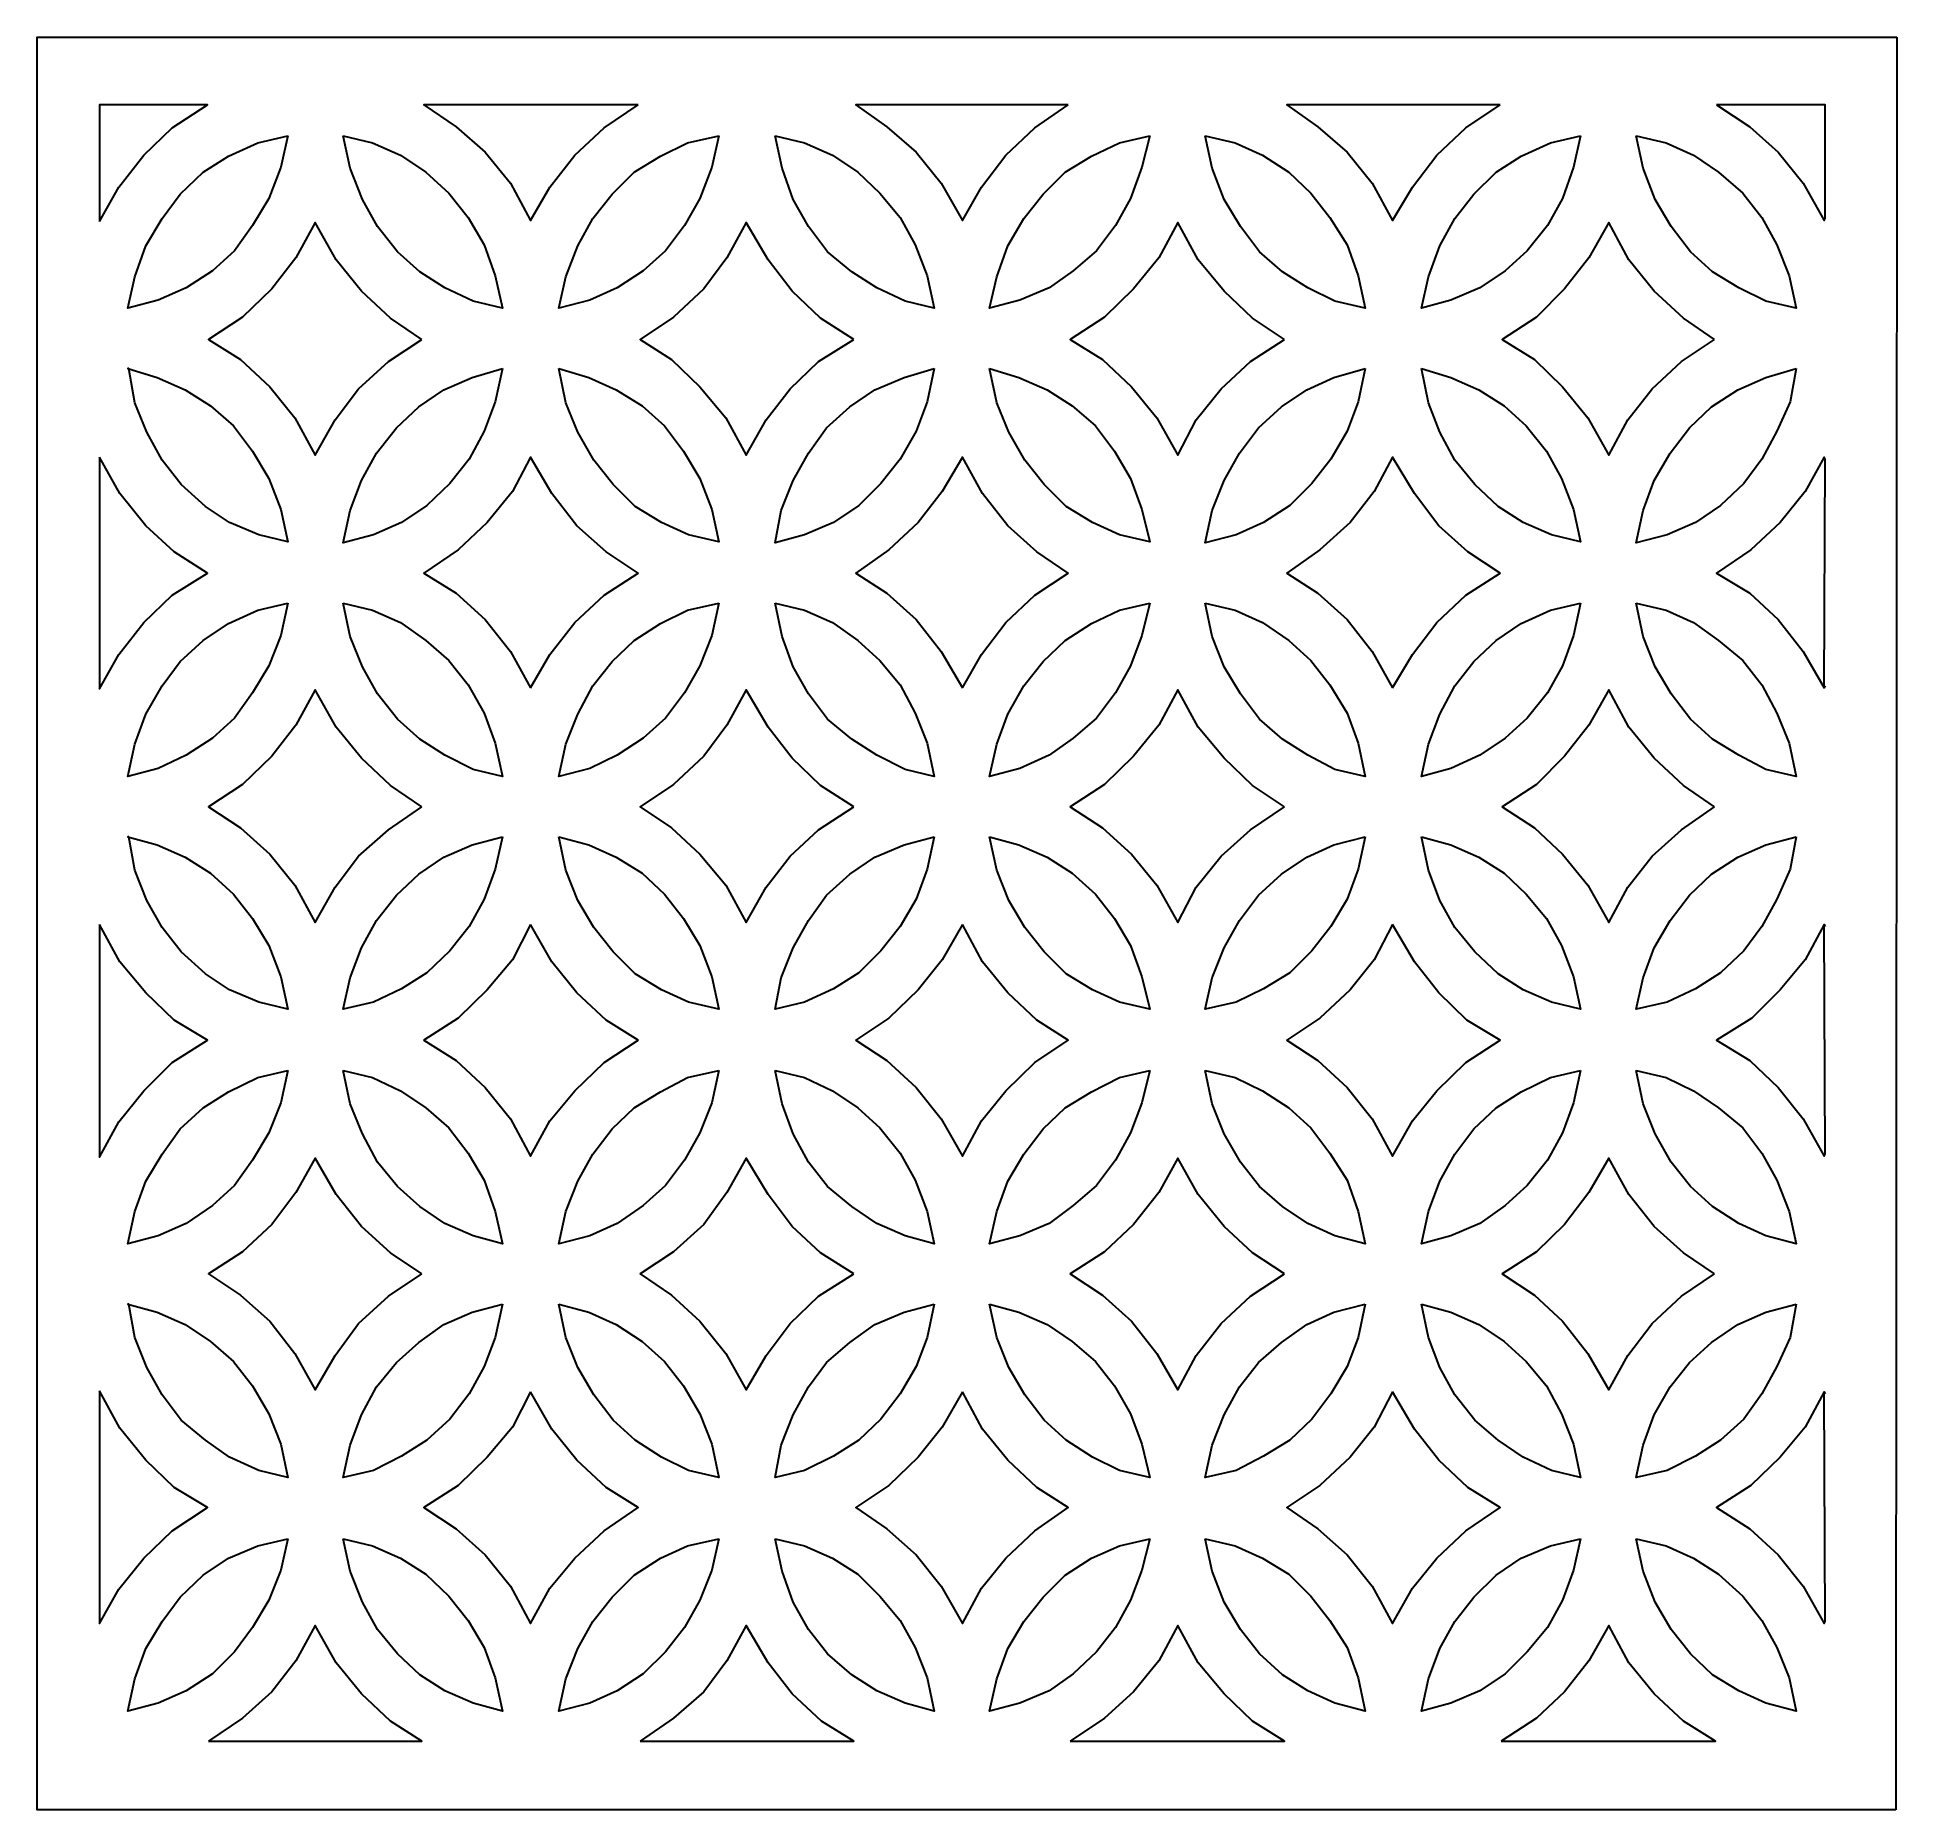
# Model space of a CAD drawing. Header units: centimetres. Extents: x -27 to -19.59, y -7.34 to -0.28.
import ezdxf

# ---------------------------------------------------------------- set-up
doc = ezdxf.new("R2010")
doc.units = ezdxf.units.CM
doc.header["$MEASUREMENT"] = 0
doc.layers.add('layer 1', color=7, linetype='Continuous')

msp = doc.modelspace()

# ---------------------------------------------------------------- linework, layer by layer
at = {"layer": 'layer 1', "color": 250, "lineweight": 30}
for points, knots in [([(-19.58969, -7.3408), (-19.58969, -7.3408), (-26.99913, -7.3408), (-26.99913, -7.3408), (-26.99913, -7.3408), (-26.99913, -7.3408), (-26.99913, -0.27655), (-26.99913, -0.27655), (-26.99913, -0.27655), (-26.99913, -0.27655), (-19.58568, -0.27655), (-19.58568, -0.27655)], [0, 0, 0, 0, 0.25, 0.25, 0.25, 0.25, 0.5, 0.5, 0.5, 0.5, 1, 1, 1, 1]), ([(-26.75027, -1.01107), (-26.75027, -1.01107), (-26.75027, -0.54547), (-26.75027, -0.54547), (-26.75027, -0.54547), (-26.75027, -0.54547), (-26.3208, -0.54547), (-26.3208, -0.54547), (-26.3208, -0.54547), (-26.3208, -0.54547), (-26.46128, -0.63779), (-26.46128, -0.63779), (-26.46128, -0.63779), (-26.46128, -0.63779), (-26.57366, -0.74616), (-26.57366, -0.74616), (-26.57366, -0.74616), (-26.57366, -0.74616), (-26.67401, -0.8746), (-26.67401, -0.8746), (-26.67401, -0.8746), (-26.67401, -0.8746), (-26.75027, -1.01107), (-26.75027, -1.01107)], [0, 0, 0, 0, 0.1428571, 0.1428571, 0.1428571, 0.1428571, 0.2857143, 0.2857143, 0.2857143, 0.2857143, 0.4285714, 0.4285714, 0.4285714, 0.4285714, 0.5714286, 0.5714286, 0.5714286, 0.5714286, 0.7142857, 0.7142857, 0.7142857, 0.7142857, 1, 1, 1, 1]), ([(-24.6029, -0.54547), (-24.6029, -0.54547), (-24.73937, -0.63779), (-24.73937, -0.63779), (-24.73937, -0.63779), (-24.73937, -0.63779), (-24.85577, -0.74616), (-24.85577, -0.74616), (-24.85577, -0.74616), (-24.85577, -0.74616), (-24.95611, -0.8746), (-24.95611, -0.8746), (-24.95611, -0.8746), (-24.95611, -0.8746), (-25.03238, -1.00706), (-25.03238, -1.00706), (-25.03238, -1.00706), (-25.03238, -1.00706), (-25.11265, -0.85855), (-25.11265, -0.85855), (-25.11265, -0.85855), (-25.11265, -0.85855), (-25.213, -0.73412), (-25.213, -0.73412), (-25.213, -0.73412), (-25.213, -0.73412), (-25.32939, -0.63378), (-25.32939, -0.63378), (-25.32939, -0.63378), (-25.32939, -0.63378), (-25.45783, -0.54547), (-25.45783, -0.54547), (-25.45783, -0.54547), (-25.45783, -0.54547), (-24.6029, -0.54547), (-24.6029, -0.54547)], [0, 0, 0, 0, 0.1, 0.1, 0.1, 0.1, 0.2, 0.2, 0.2, 0.2, 0.3, 0.3, 0.3, 0.3, 0.4, 0.4, 0.4, 0.4, 0.5, 0.5, 0.5, 0.5, 0.6, 0.6, 0.6, 0.6, 0.7, 0.7, 0.7, 0.7, 0.8, 0.8, 0.8, 0.8, 1, 1, 1, 1]), ([(-22.88902, -0.54547), (-22.88902, -0.54547), (-23.02147, -0.63779), (-23.02147, -0.63779), (-23.02147, -0.63779), (-23.02147, -0.63779), (-23.13787, -0.74616), (-23.13787, -0.74616), (-23.13787, -0.74616), (-23.13787, -0.74616), (-23.2342, -0.8746), (-23.2342, -0.8746), (-23.2342, -0.8746), (-23.2342, -0.8746), (-23.31046, -1.00706), (-23.31046, -1.00706), (-23.31046, -1.00706), (-23.31046, -1.00706), (-23.39475, -0.85855), (-23.39475, -0.85855), (-23.39475, -0.85855), (-23.39475, -0.85855), (-23.4951, -0.73412), (-23.4951, -0.73412), (-23.4951, -0.73412), (-23.4951, -0.73412), (-23.6115, -0.63378), (-23.6115, -0.63378), (-23.6115, -0.63378), (-23.6115, -0.63378), (-23.73592, -0.54547), (-23.73592, -0.54547), (-23.73592, -0.54547), (-23.73592, -0.54547), (-22.88902, -0.54547), (-22.88902, -0.54547)], [0, 0, 0, 0, 0.1, 0.1, 0.1, 0.1, 0.2, 0.2, 0.2, 0.2, 0.3, 0.3, 0.3, 0.3, 0.4, 0.4, 0.4, 0.4, 0.5, 0.5, 0.5, 0.5, 0.6, 0.6, 0.6, 0.6, 0.7, 0.7, 0.7, 0.7, 0.8, 0.8, 0.8, 0.8, 1, 1, 1, 1]), ([(-21.16711, -0.54547), (-21.16711, -0.54547), (-21.30358, -0.63779), (-21.30358, -0.63779), (-21.30358, -0.63779), (-21.30358, -0.63779), (-21.41998, -0.74616), (-21.41998, -0.74616), (-21.41998, -0.74616), (-21.41998, -0.74616), (-21.51631, -0.8746), (-21.51631, -0.8746), (-21.51631, -0.8746), (-21.51631, -0.8746), (-21.59658, -1.00706), (-21.59658, -1.00706), (-21.59658, -1.00706), (-21.59658, -1.00706), (-21.67686, -0.85855), (-21.67686, -0.85855), (-21.67686, -0.85855), (-21.67686, -0.85855), (-21.7772, -0.73412), (-21.7772, -0.73412), (-21.7772, -0.73412), (-21.7772, -0.73412), (-21.8936, -0.63378), (-21.8936, -0.63378), (-21.8936, -0.63378), (-21.8936, -0.63378), (-22.01803, -0.54547), (-22.01803, -0.54547), (-22.01803, -0.54547), (-22.01803, -0.54547), (-21.16711, -0.54547), (-21.16711, -0.54547)], [0, 0, 0, 0, 0.1, 0.1, 0.1, 0.1, 0.2, 0.2, 0.2, 0.2, 0.3, 0.3, 0.3, 0.3, 0.4, 0.4, 0.4, 0.4, 0.5, 0.5, 0.5, 0.5, 0.6, 0.6, 0.6, 0.6, 0.7, 0.7, 0.7, 0.7, 0.8, 0.8, 0.8, 0.8, 1, 1, 1, 1]), ([(-20.30414, -0.54547), (-20.30414, -0.54547), (-19.87066, -0.54547), (-19.87066, -0.54547), (-19.87066, -0.54547), (-19.87066, -0.54547), (-19.87066, -0.99903), (-19.87066, -0.99903), (-19.87066, -0.99903), (-19.87066, -0.99903), (-19.87467, -1.00706), (-19.87467, -1.00706), (-19.87467, -1.00706), (-19.87467, -1.00706), (-19.95896, -0.85855), (-19.95896, -0.85855), (-19.95896, -0.85855), (-19.95896, -0.85855), (-20.05931, -0.73412), (-20.05931, -0.73412), (-20.05931, -0.73412), (-20.05931, -0.73412), (-20.17169, -0.63378), (-20.17169, -0.63378), (-20.17169, -0.63378), (-20.17169, -0.63378), (-20.30414, -0.54547), (-20.30414, -0.54547)], [0, 0, 0, 0, 0.125, 0.125, 0.125, 0.125, 0.25, 0.25, 0.25, 0.25, 0.375, 0.375, 0.375, 0.375, 0.5, 0.5, 0.5, 0.5, 0.625, 0.625, 0.625, 0.625, 0.75, 0.75, 0.75, 0.75, 1, 1, 1, 1]), ([(-25.99969, -0.6699), (-25.99969, -0.6699), (-26.12011, -0.698), (-26.12011, -0.698), (-26.12011, -0.698), (-26.12011, -0.698), (-26.23651, -0.75018), (-26.23651, -0.75018), (-26.23651, -0.75018), (-26.23651, -0.75018), (-26.33685, -0.8144), (-26.33685, -0.8144), (-26.33685, -0.8144), (-26.33685, -0.8144), (-26.42917, -0.9027), (-26.42917, -0.9027), (-26.42917, -0.9027), (-26.42917, -0.9027), (-26.50142, -0.99903), (-26.50142, -0.99903), (-26.50142, -0.99903), (-26.50142, -0.99903), (-26.56564, -1.1074), (-26.56564, -1.1074), (-26.56564, -1.1074), (-26.56564, -1.1074), (-26.60979, -1.23183), (-26.60979, -1.23183), (-26.60979, -1.23183), (-26.60979, -1.23183), (-26.63789, -1.35626), (-26.63789, -1.35626), (-26.63789, -1.35626), (-26.63789, -1.35626), (-26.51747, -1.32415), (-26.51747, -1.32415), (-26.51747, -1.32415), (-26.51747, -1.32415), (-26.40509, -1.27598), (-26.40509, -1.27598), (-26.40509, -1.27598), (-26.40509, -1.27598), (-26.30073, -1.20775), (-26.30073, -1.20775), (-26.30073, -1.20775), (-26.30073, -1.20775), (-26.21242, -1.12747), (-26.21242, -1.12747), (-26.21242, -1.12747), (-26.21242, -1.12747), (-26.14018, -1.02713), (-26.14018, -1.02713), (-26.14018, -1.02713), (-26.14018, -1.02713), (-26.07596, -0.91876), (-26.07596, -0.91876), (-26.07596, -0.91876), (-26.07596, -0.91876), (-26.02779, -0.79433), (-26.02779, -0.79433), (-26.02779, -0.79433), (-26.02779, -0.79433), (-25.99969, -0.6699), (-25.99969, -0.6699)], [0, 0, 0, 0, 0.0588235, 0.0588235, 0.0588235, 0.0588235, 0.1176471, 0.1176471, 0.1176471, 0.1176471, 0.1764706, 0.1764706, 0.1764706, 0.1764706, 0.2352941, 0.2352941, 0.2352941, 0.2352941, 0.2941176, 0.2941176, 0.2941176, 0.2941176, 0.3529412, 0.3529412, 0.3529412, 0.3529412, 0.4117647, 0.4117647, 0.4117647, 0.4117647, 0.4705882, 0.4705882, 0.4705882, 0.4705882, 0.5294118, 0.5294118, 0.5294118, 0.5294118, 0.5882353, 0.5882353, 0.5882353, 0.5882353, 0.6470588, 0.6470588, 0.6470588, 0.6470588, 0.7058824, 0.7058824, 0.7058824, 0.7058824, 0.7647059, 0.7647059, 0.7647059, 0.7647059, 0.8235294, 0.8235294, 0.8235294, 0.8235294, 0.8823529, 0.8823529, 0.8823529, 0.8823529, 1, 1, 1, 1]), ([(-25.77894, -0.6699), (-25.77894, -0.6699), (-25.75084, -0.79834), (-25.75084, -0.79834), (-25.75084, -0.79834), (-25.75084, -0.79834), (-25.70267, -0.92277), (-25.70267, -0.92277), (-25.70267, -0.92277), (-25.70267, -0.92277), (-25.64247, -1.03114), (-25.64247, -1.03114), (-25.64247, -1.03114), (-25.64247, -1.03114), (-25.56219, -1.13149), (-25.56219, -1.13149), (-25.56219, -1.13149), (-25.56219, -1.13149), (-25.47389, -1.21176), (-25.47389, -1.21176), (-25.47389, -1.21176), (-25.47389, -1.21176), (-25.37355, -1.27598), (-25.37355, -1.27598), (-25.37355, -1.27598), (-25.37355, -1.27598), (-25.26116, -1.32816), (-25.26116, -1.32816), (-25.26116, -1.32816), (-25.26116, -1.32816), (-25.14476, -1.35626), (-25.14476, -1.35626), (-25.14476, -1.35626), (-25.14476, -1.35626), (-25.17286, -1.22782), (-25.17286, -1.22782), (-25.17286, -1.22782), (-25.17286, -1.22782), (-25.21701, -1.10339), (-25.21701, -1.10339), (-25.21701, -1.10339), (-25.21701, -1.10339), (-25.28123, -0.99502), (-25.28123, -0.99502), (-25.28123, -0.99502), (-25.28123, -0.99502), (-25.35749, -0.89869), (-25.35749, -0.89869), (-25.35749, -0.89869), (-25.35749, -0.89869), (-25.44981, -0.8144), (-25.44981, -0.8144), (-25.44981, -0.8144), (-25.44981, -0.8144), (-25.55015, -0.74616), (-25.55015, -0.74616), (-25.55015, -0.74616), (-25.55015, -0.74616), (-25.66254, -0.698), (-25.66254, -0.698), (-25.66254, -0.698), (-25.66254, -0.698), (-25.77894, -0.6699), (-25.77894, -0.6699)], [0, 0, 0, 0, 0.0588235, 0.0588235, 0.0588235, 0.0588235, 0.1176471, 0.1176471, 0.1176471, 0.1176471, 0.1764706, 0.1764706, 0.1764706, 0.1764706, 0.2352941, 0.2352941, 0.2352941, 0.2352941, 0.2941176, 0.2941176, 0.2941176, 0.2941176, 0.3529412, 0.3529412, 0.3529412, 0.3529412, 0.4117647, 0.4117647, 0.4117647, 0.4117647, 0.4705882, 0.4705882, 0.4705882, 0.4705882, 0.5294118, 0.5294118, 0.5294118, 0.5294118, 0.5882353, 0.5882353, 0.5882353, 0.5882353, 0.6470588, 0.6470588, 0.6470588, 0.6470588, 0.7058824, 0.7058824, 0.7058824, 0.7058824, 0.7647059, 0.7647059, 0.7647059, 0.7647059, 0.8235294, 0.8235294, 0.8235294, 0.8235294, 0.8823529, 0.8823529, 0.8823529, 0.8823529, 1, 1, 1, 1]), ([(-24.2818, -0.6699), (-24.2818, -0.6699), (-24.40623, -0.698), (-24.40623, -0.698), (-24.40623, -0.698), (-24.40623, -0.698), (-24.5146, -0.75018), (-24.5146, -0.75018), (-24.5146, -0.75018), (-24.5146, -0.75018), (-24.61895, -0.8144), (-24.61895, -0.8144), (-24.61895, -0.8144), (-24.61895, -0.8144), (-24.70726, -0.9027), (-24.70726, -0.9027), (-24.70726, -0.9027), (-24.70726, -0.9027), (-24.78352, -0.99903), (-24.78352, -0.99903), (-24.78352, -0.99903), (-24.78352, -0.99903), (-24.84373, -1.1074), (-24.84373, -1.1074), (-24.84373, -1.1074), (-24.84373, -1.1074), (-24.89189, -1.23183), (-24.89189, -1.23183), (-24.89189, -1.23183), (-24.89189, -1.23183), (-24.91999, -1.35626), (-24.91999, -1.35626), (-24.91999, -1.35626), (-24.91999, -1.35626), (-24.79556, -1.32415), (-24.79556, -1.32415), (-24.79556, -1.32415), (-24.79556, -1.32415), (-24.68719, -1.27598), (-24.68719, -1.27598), (-24.68719, -1.27598), (-24.68719, -1.27598), (-24.58283, -1.20775), (-24.58283, -1.20775), (-24.58283, -1.20775), (-24.58283, -1.20775), (-24.49453, -1.12747), (-24.49453, -1.12747), (-24.49453, -1.12747), (-24.49453, -1.12747), (-24.41827, -1.02713), (-24.41827, -1.02713), (-24.41827, -1.02713), (-24.41827, -1.02713), (-24.35806, -0.91876), (-24.35806, -0.91876), (-24.35806, -0.91876), (-24.35806, -0.91876), (-24.3099, -0.79433), (-24.3099, -0.79433), (-24.3099, -0.79433), (-24.3099, -0.79433), (-24.2818, -0.6699), (-24.2818, -0.6699)], [0, 0, 0, 0, 0.0588235, 0.0588235, 0.0588235, 0.0588235, 0.1176471, 0.1176471, 0.1176471, 0.1176471, 0.1764706, 0.1764706, 0.1764706, 0.1764706, 0.2352941, 0.2352941, 0.2352941, 0.2352941, 0.2941176, 0.2941176, 0.2941176, 0.2941176, 0.3529412, 0.3529412, 0.3529412, 0.3529412, 0.4117647, 0.4117647, 0.4117647, 0.4117647, 0.4705882, 0.4705882, 0.4705882, 0.4705882, 0.5294118, 0.5294118, 0.5294118, 0.5294118, 0.5882353, 0.5882353, 0.5882353, 0.5882353, 0.6470588, 0.6470588, 0.6470588, 0.6470588, 0.7058824, 0.7058824, 0.7058824, 0.7058824, 0.7647059, 0.7647059, 0.7647059, 0.7647059, 0.8235294, 0.8235294, 0.8235294, 0.8235294, 0.8823529, 0.8823529, 0.8823529, 0.8823529, 1, 1, 1, 1]), ([(-24.05703, -0.6699), (-24.05703, -0.6699), (-24.02893, -0.79834), (-24.02893, -0.79834), (-24.02893, -0.79834), (-24.02893, -0.79834), (-23.98478, -0.92277), (-23.98478, -0.92277), (-23.98478, -0.92277), (-23.98478, -0.92277), (-23.92457, -1.03114), (-23.92457, -1.03114), (-23.92457, -1.03114), (-23.92457, -1.03114), (-23.84831, -1.13149), (-23.84831, -1.13149), (-23.84831, -1.13149), (-23.84831, -1.13149), (-23.75198, -1.21176), (-23.75198, -1.21176), (-23.75198, -1.21176), (-23.75198, -1.21176), (-23.65164, -1.27598), (-23.65164, -1.27598), (-23.65164, -1.27598), (-23.65164, -1.27598), (-23.53925, -1.32816), (-23.53925, -1.32816), (-23.53925, -1.32816), (-23.53925, -1.32816), (-23.42285, -1.35626), (-23.42285, -1.35626), (-23.42285, -1.35626), (-23.42285, -1.35626), (-23.45095, -1.22782), (-23.45095, -1.22782), (-23.45095, -1.22782), (-23.45095, -1.22782), (-23.49911, -1.10339), (-23.49911, -1.10339), (-23.49911, -1.10339), (-23.49911, -1.10339), (-23.55932, -0.99502), (-23.55932, -0.99502), (-23.55932, -0.99502), (-23.55932, -0.99502), (-23.63959, -0.89869), (-23.63959, -0.89869), (-23.63959, -0.89869), (-23.63959, -0.89869), (-23.7279, -0.8144), (-23.7279, -0.8144), (-23.7279, -0.8144), (-23.7279, -0.8144), (-23.82824, -0.74616), (-23.82824, -0.74616), (-23.82824, -0.74616), (-23.82824, -0.74616), (-23.94063, -0.698), (-23.94063, -0.698), (-23.94063, -0.698), (-23.94063, -0.698), (-24.05703, -0.6699), (-24.05703, -0.6699)], [0, 0, 0, 0, 0.0588235, 0.0588235, 0.0588235, 0.0588235, 0.1176471, 0.1176471, 0.1176471, 0.1176471, 0.1764706, 0.1764706, 0.1764706, 0.1764706, 0.2352941, 0.2352941, 0.2352941, 0.2352941, 0.2941176, 0.2941176, 0.2941176, 0.2941176, 0.3529412, 0.3529412, 0.3529412, 0.3529412, 0.4117647, 0.4117647, 0.4117647, 0.4117647, 0.4705882, 0.4705882, 0.4705882, 0.4705882, 0.5294118, 0.5294118, 0.5294118, 0.5294118, 0.5882353, 0.5882353, 0.5882353, 0.5882353, 0.6470588, 0.6470588, 0.6470588, 0.6470588, 0.7058824, 0.7058824, 0.7058824, 0.7058824, 0.7647059, 0.7647059, 0.7647059, 0.7647059, 0.8235294, 0.8235294, 0.8235294, 0.8235294, 0.8823529, 0.8823529, 0.8823529, 0.8823529, 1, 1, 1, 1]), ([(-22.5639, -0.6699), (-22.5639, -0.6699), (-22.68432, -0.698), (-22.68432, -0.698), (-22.68432, -0.698), (-22.68432, -0.698), (-22.7967, -0.75018), (-22.7967, -0.75018), (-22.7967, -0.75018), (-22.7967, -0.75018), (-22.90106, -0.8144), (-22.90106, -0.8144), (-22.90106, -0.8144), (-22.90106, -0.8144), (-22.98936, -0.9027), (-22.98936, -0.9027), (-22.98936, -0.9027), (-22.98936, -0.9027), (-23.06563, -0.99903), (-23.06563, -0.99903), (-23.06563, -0.99903), (-23.06563, -0.99903), (-23.12984, -1.1074), (-23.12984, -1.1074), (-23.12984, -1.1074), (-23.12984, -1.1074), (-23.174, -1.23183), (-23.174, -1.23183), (-23.174, -1.23183), (-23.174, -1.23183), (-23.20209, -1.35626), (-23.20209, -1.35626), (-23.20209, -1.35626), (-23.20209, -1.35626), (-23.08168, -1.32415), (-23.08168, -1.32415), (-23.08168, -1.32415), (-23.08168, -1.32415), (-22.96528, -1.27598), (-22.96528, -1.27598), (-22.96528, -1.27598), (-22.96528, -1.27598), (-22.86895, -1.20775), (-22.86895, -1.20775), (-22.86895, -1.20775), (-22.86895, -1.20775), (-22.77663, -1.12747), (-22.77663, -1.12747), (-22.77663, -1.12747), (-22.77663, -1.12747), (-22.70037, -1.02713), (-22.70037, -1.02713), (-22.70037, -1.02713), (-22.70037, -1.02713), (-22.64016, -0.91876), (-22.64016, -0.91876), (-22.64016, -0.91876), (-22.64016, -0.91876), (-22.59601, -0.79433), (-22.59601, -0.79433), (-22.59601, -0.79433), (-22.59601, -0.79433), (-22.5639, -0.6699), (-22.5639, -0.6699)], [0, 0, 0, 0, 0.0588235, 0.0588235, 0.0588235, 0.0588235, 0.1176471, 0.1176471, 0.1176471, 0.1176471, 0.1764706, 0.1764706, 0.1764706, 0.1764706, 0.2352941, 0.2352941, 0.2352941, 0.2352941, 0.2941176, 0.2941176, 0.2941176, 0.2941176, 0.3529412, 0.3529412, 0.3529412, 0.3529412, 0.4117647, 0.4117647, 0.4117647, 0.4117647, 0.4705882, 0.4705882, 0.4705882, 0.4705882, 0.5294118, 0.5294118, 0.5294118, 0.5294118, 0.5882353, 0.5882353, 0.5882353, 0.5882353, 0.6470588, 0.6470588, 0.6470588, 0.6470588, 0.7058824, 0.7058824, 0.7058824, 0.7058824, 0.7647059, 0.7647059, 0.7647059, 0.7647059, 0.8235294, 0.8235294, 0.8235294, 0.8235294, 0.8823529, 0.8823529, 0.8823529, 0.8823529, 1, 1, 1, 1]), ([(-22.34315, -0.6699), (-22.34315, -0.6699), (-22.31505, -0.79834), (-22.31505, -0.79834), (-22.31505, -0.79834), (-22.31505, -0.79834), (-22.26688, -0.92277), (-22.26688, -0.92277), (-22.26688, -0.92277), (-22.26688, -0.92277), (-22.20266, -1.03114), (-22.20266, -1.03114), (-22.20266, -1.03114), (-22.20266, -1.03114), (-22.1264, -1.13149), (-22.1264, -1.13149), (-22.1264, -1.13149), (-22.1264, -1.13149), (-22.03408, -1.21176), (-22.03408, -1.21176), (-22.03408, -1.21176), (-22.03408, -1.21176), (-21.93374, -1.27598), (-21.93374, -1.27598), (-21.93374, -1.27598), (-21.93374, -1.27598), (-21.82537, -1.32816), (-21.82537, -1.32816), (-21.82537, -1.32816), (-21.82537, -1.32816), (-21.70495, -1.35626), (-21.70495, -1.35626), (-21.70495, -1.35626), (-21.70495, -1.35626), (-21.73305, -1.22782), (-21.73305, -1.22782), (-21.73305, -1.22782), (-21.73305, -1.22782), (-21.7772, -1.10339), (-21.7772, -1.10339), (-21.7772, -1.10339), (-21.7772, -1.10339), (-21.84544, -0.99502), (-21.84544, -0.99502), (-21.84544, -0.99502), (-21.84544, -0.99502), (-21.9217, -0.89869), (-21.9217, -0.89869), (-21.9217, -0.89869), (-21.9217, -0.89869), (-22.01, -0.8144), (-22.01, -0.8144), (-22.01, -0.8144), (-22.01, -0.8144), (-22.11436, -0.74616), (-22.11436, -0.74616), (-22.11436, -0.74616), (-22.11436, -0.74616), (-22.22273, -0.698), (-22.22273, -0.698), (-22.22273, -0.698), (-22.22273, -0.698), (-22.34315, -0.6699), (-22.34315, -0.6699)], [0, 0, 0, 0, 0.0588235, 0.0588235, 0.0588235, 0.0588235, 0.1176471, 0.1176471, 0.1176471, 0.1176471, 0.1764706, 0.1764706, 0.1764706, 0.1764706, 0.2352941, 0.2352941, 0.2352941, 0.2352941, 0.2941176, 0.2941176, 0.2941176, 0.2941176, 0.3529412, 0.3529412, 0.3529412, 0.3529412, 0.4117647, 0.4117647, 0.4117647, 0.4117647, 0.4705882, 0.4705882, 0.4705882, 0.4705882, 0.5294118, 0.5294118, 0.5294118, 0.5294118, 0.5882353, 0.5882353, 0.5882353, 0.5882353, 0.6470588, 0.6470588, 0.6470588, 0.6470588, 0.7058824, 0.7058824, 0.7058824, 0.7058824, 0.7647059, 0.7647059, 0.7647059, 0.7647059, 0.8235294, 0.8235294, 0.8235294, 0.8235294, 0.8823529, 0.8823529, 0.8823529, 0.8823529, 1, 1, 1, 1]), ([(-20.846, -0.6699), (-20.846, -0.6699), (-20.96642, -0.698), (-20.96642, -0.698), (-20.96642, -0.698), (-20.96642, -0.698), (-21.08282, -0.75018), (-21.08282, -0.75018), (-21.08282, -0.75018), (-21.08282, -0.75018), (-21.18316, -0.8144), (-21.18316, -0.8144), (-21.18316, -0.8144), (-21.18316, -0.8144), (-21.27147, -0.9027), (-21.27147, -0.9027), (-21.27147, -0.9027), (-21.27147, -0.9027), (-21.34773, -0.99903), (-21.34773, -0.99903), (-21.34773, -0.99903), (-21.34773, -0.99903), (-21.40793, -1.1074), (-21.40793, -1.1074), (-21.40793, -1.1074), (-21.40793, -1.1074), (-21.45209, -1.23183), (-21.45209, -1.23183), (-21.45209, -1.23183), (-21.45209, -1.23183), (-21.48018, -1.35626), (-21.48018, -1.35626), (-21.48018, -1.35626), (-21.48018, -1.35626), (-21.36378, -1.32415), (-21.36378, -1.32415), (-21.36378, -1.32415), (-21.36378, -1.32415), (-21.24737, -1.27598), (-21.24737, -1.27598), (-21.24737, -1.27598), (-21.24737, -1.27598), (-21.14704, -1.20775), (-21.14704, -1.20775), (-21.14704, -1.20775), (-21.14704, -1.20775), (-21.05874, -1.12747), (-21.05874, -1.12747), (-21.05874, -1.12747), (-21.05874, -1.12747), (-20.97846, -1.02713), (-20.97846, -1.02713), (-20.97846, -1.02713), (-20.97846, -1.02713), (-20.91825, -0.91876), (-20.91825, -0.91876), (-20.91825, -0.91876), (-20.91825, -0.91876), (-20.8741, -0.79433), (-20.8741, -0.79433), (-20.8741, -0.79433), (-20.8741, -0.79433), (-20.846, -0.6699), (-20.846, -0.6699)], [0, 0, 0, 0, 0.0588235, 0.0588235, 0.0588235, 0.0588235, 0.1176471, 0.1176471, 0.1176471, 0.1176471, 0.1764706, 0.1764706, 0.1764706, 0.1764706, 0.2352941, 0.2352941, 0.2352941, 0.2352941, 0.2941176, 0.2941176, 0.2941176, 0.2941176, 0.3529412, 0.3529412, 0.3529412, 0.3529412, 0.4117647, 0.4117647, 0.4117647, 0.4117647, 0.4705882, 0.4705882, 0.4705882, 0.4705882, 0.5294118, 0.5294118, 0.5294118, 0.5294118, 0.5882353, 0.5882353, 0.5882353, 0.5882353, 0.6470588, 0.6470588, 0.6470588, 0.6470588, 0.7058824, 0.7058824, 0.7058824, 0.7058824, 0.7647059, 0.7647059, 0.7647059, 0.7647059, 0.8235294, 0.8235294, 0.8235294, 0.8235294, 0.8823529, 0.8823529, 0.8823529, 0.8823529, 1, 1, 1, 1]), ([(-20.62525, -0.6699), (-20.62525, -0.6699), (-20.59715, -0.79834), (-20.59715, -0.79834), (-20.59715, -0.79834), (-20.59715, -0.79834), (-20.54899, -0.92277), (-20.54899, -0.92277), (-20.54899, -0.92277), (-20.54899, -0.92277), (-20.48476, -1.03114), (-20.48476, -1.03114), (-20.48476, -1.03114), (-20.48476, -1.03114), (-20.4085, -1.13149), (-20.4085, -1.13149), (-20.4085, -1.13149), (-20.4085, -1.13149), (-20.3202, -1.21176), (-20.3202, -1.21176), (-20.3202, -1.21176), (-20.3202, -1.21176), (-20.21583, -1.27598), (-20.21583, -1.27598), (-20.21583, -1.27598), (-20.21583, -1.27598), (-20.10747, -1.32816), (-20.10747, -1.32816), (-20.10747, -1.32816), (-20.10747, -1.32816), (-19.98706, -1.35626), (-19.98706, -1.35626), (-19.98706, -1.35626), (-19.98706, -1.35626), (-20.01515, -1.22782), (-20.01515, -1.22782), (-20.01515, -1.22782), (-20.01515, -1.22782), (-20.06332, -1.10339), (-20.06332, -1.10339), (-20.06332, -1.10339), (-20.06332, -1.10339), (-20.12353, -0.99502), (-20.12353, -0.99502), (-20.12353, -0.99502), (-20.12353, -0.99502), (-20.19979, -0.89869), (-20.19979, -0.89869), (-20.19979, -0.89869), (-20.19979, -0.89869), (-20.29612, -0.8144), (-20.29612, -0.8144), (-20.29612, -0.8144), (-20.29612, -0.8144), (-20.39646, -0.74616), (-20.39646, -0.74616), (-20.39646, -0.74616), (-20.39646, -0.74616), (-20.50483, -0.698), (-20.50483, -0.698), (-20.50483, -0.698), (-20.50483, -0.698), (-20.62525, -0.6699), (-20.62525, -0.6699)], [0, 0, 0, 0, 0.0588235, 0.0588235, 0.0588235, 0.0588235, 0.1176471, 0.1176471, 0.1176471, 0.1176471, 0.1764706, 0.1764706, 0.1764706, 0.1764706, 0.2352941, 0.2352941, 0.2352941, 0.2352941, 0.2941176, 0.2941176, 0.2941176, 0.2941176, 0.3529412, 0.3529412, 0.3529412, 0.3529412, 0.4117647, 0.4117647, 0.4117647, 0.4117647, 0.4705882, 0.4705882, 0.4705882, 0.4705882, 0.5294118, 0.5294118, 0.5294118, 0.5294118, 0.5882353, 0.5882353, 0.5882353, 0.5882353, 0.6470588, 0.6470588, 0.6470588, 0.6470588, 0.7058824, 0.7058824, 0.7058824, 0.7058824, 0.7647059, 0.7647059, 0.7647059, 0.7647059, 0.8235294, 0.8235294, 0.8235294, 0.8235294, 0.8823529, 0.8823529, 0.8823529, 0.8823529, 1, 1, 1, 1]), ([(-25.46586, -1.48068), (-25.46586, -1.48068), (-25.59832, -1.56899), (-25.59832, -1.56899), (-25.59832, -1.56899), (-25.59832, -1.56899), (-25.71873, -1.67736), (-25.71873, -1.67736), (-25.71873, -1.67736), (-25.71873, -1.67736), (-25.81105, -1.80179), (-25.81105, -1.80179), (-25.81105, -1.80179), (-25.81105, -1.80179), (-25.89132, -1.94227), (-25.89132, -1.94227), (-25.89132, -1.94227), (-25.89132, -1.94227), (-25.9716, -1.79376), (-25.9716, -1.79376), (-25.9716, -1.79376), (-25.9716, -1.79376), (-26.07194, -1.66933), (-26.07194, -1.66933), (-26.07194, -1.66933), (-26.07194, -1.66933), (-26.18834, -1.56096), (-26.18834, -1.56096), (-26.18834, -1.56096), (-26.18834, -1.56096), (-26.31678, -1.48068), (-26.31678, -1.48068), (-26.31678, -1.48068), (-26.31678, -1.48068), (-26.18031, -1.39238), (-26.18031, -1.39238), (-26.18031, -1.39238), (-26.18031, -1.39238), (-26.06392, -1.28), (-26.06392, -1.28), (-26.06392, -1.28), (-26.06392, -1.28), (-25.96758, -1.15557), (-25.96758, -1.15557), (-25.96758, -1.15557), (-25.96758, -1.15557), (-25.89132, -1.01509), (-25.89132, -1.01509), (-25.89132, -1.01509), (-25.89132, -1.01509), (-25.80703, -1.1636), (-25.80703, -1.1636), (-25.80703, -1.1636), (-25.80703, -1.1636), (-25.70669, -1.28802), (-25.70669, -1.28802), (-25.70669, -1.28802), (-25.70669, -1.28802), (-25.59029, -1.3964), (-25.59029, -1.3964), (-25.59029, -1.3964), (-25.59029, -1.3964), (-25.46586, -1.48068), (-25.46586, -1.48068)], [0, 0, 0, 0, 0.0588235, 0.0588235, 0.0588235, 0.0588235, 0.1176471, 0.1176471, 0.1176471, 0.1176471, 0.1764706, 0.1764706, 0.1764706, 0.1764706, 0.2352941, 0.2352941, 0.2352941, 0.2352941, 0.2941176, 0.2941176, 0.2941176, 0.2941176, 0.3529412, 0.3529412, 0.3529412, 0.3529412, 0.4117647, 0.4117647, 0.4117647, 0.4117647, 0.4705882, 0.4705882, 0.4705882, 0.4705882, 0.5294118, 0.5294118, 0.5294118, 0.5294118, 0.5882353, 0.5882353, 0.5882353, 0.5882353, 0.6470588, 0.6470588, 0.6470588, 0.6470588, 0.7058824, 0.7058824, 0.7058824, 0.7058824, 0.7647059, 0.7647059, 0.7647059, 0.7647059, 0.8235294, 0.8235294, 0.8235294, 0.8235294, 0.8823529, 0.8823529, 0.8823529, 0.8823529, 1, 1, 1, 1]), ([(-23.74395, -1.48068), (-23.74395, -1.48068), (-23.88443, -1.56899), (-23.88443, -1.56899), (-23.88443, -1.56899), (-23.88443, -1.56899), (-23.99682, -1.67736), (-23.99682, -1.67736), (-23.99682, -1.67736), (-23.99682, -1.67736), (-24.09315, -1.80179), (-24.09315, -1.80179), (-24.09315, -1.80179), (-24.09315, -1.80179), (-24.17343, -1.94227), (-24.17343, -1.94227), (-24.17343, -1.94227), (-24.17343, -1.94227), (-24.2537, -1.79376), (-24.2537, -1.79376), (-24.2537, -1.79376), (-24.2537, -1.79376), (-24.35806, -1.66933), (-24.35806, -1.66933), (-24.35806, -1.66933), (-24.35806, -1.66933), (-24.47045, -1.56096), (-24.47045, -1.56096), (-24.47045, -1.56096), (-24.47045, -1.56096), (-24.59487, -1.48068), (-24.59487, -1.48068), (-24.59487, -1.48068), (-24.59487, -1.48068), (-24.46242, -1.39238), (-24.46242, -1.39238), (-24.46242, -1.39238), (-24.46242, -1.39238), (-24.34201, -1.28), (-24.34201, -1.28), (-24.34201, -1.28), (-24.34201, -1.28), (-24.24969, -1.15557), (-24.24969, -1.15557), (-24.24969, -1.15557), (-24.24969, -1.15557), (-24.17343, -1.01509), (-24.17343, -1.01509), (-24.17343, -1.01509), (-24.17343, -1.01509), (-24.08512, -1.1636), (-24.08512, -1.1636), (-24.08512, -1.1636), (-24.08512, -1.1636), (-23.98879, -1.28802), (-23.98879, -1.28802), (-23.98879, -1.28802), (-23.98879, -1.28802), (-23.87641, -1.3964), (-23.87641, -1.3964), (-23.87641, -1.3964), (-23.87641, -1.3964), (-23.74395, -1.48068), (-23.74395, -1.48068)], [0, 0, 0, 0, 0.0588235, 0.0588235, 0.0588235, 0.0588235, 0.1176471, 0.1176471, 0.1176471, 0.1176471, 0.1764706, 0.1764706, 0.1764706, 0.1764706, 0.2352941, 0.2352941, 0.2352941, 0.2352941, 0.2941176, 0.2941176, 0.2941176, 0.2941176, 0.3529412, 0.3529412, 0.3529412, 0.3529412, 0.4117647, 0.4117647, 0.4117647, 0.4117647, 0.4705882, 0.4705882, 0.4705882, 0.4705882, 0.5294118, 0.5294118, 0.5294118, 0.5294118, 0.5882353, 0.5882353, 0.5882353, 0.5882353, 0.6470588, 0.6470588, 0.6470588, 0.6470588, 0.7058824, 0.7058824, 0.7058824, 0.7058824, 0.7647059, 0.7647059, 0.7647059, 0.7647059, 0.8235294, 0.8235294, 0.8235294, 0.8235294, 0.8823529, 0.8823529, 0.8823529, 0.8823529, 1, 1, 1, 1]), ([(-22.02606, -1.48068), (-22.02606, -1.48068), (-22.16253, -1.56899), (-22.16253, -1.56899), (-22.16253, -1.56899), (-22.16253, -1.56899), (-22.27892, -1.67736), (-22.27892, -1.67736), (-22.27892, -1.67736), (-22.27892, -1.67736), (-22.37927, -1.80179), (-22.37927, -1.80179), (-22.37927, -1.80179), (-22.37927, -1.80179), (-22.45152, -1.94227), (-22.45152, -1.94227), (-22.45152, -1.94227), (-22.45152, -1.94227), (-22.53581, -1.79376), (-22.53581, -1.79376), (-22.53581, -1.79376), (-22.53581, -1.79376), (-22.63615, -1.66933), (-22.63615, -1.66933), (-22.63615, -1.66933), (-22.63615, -1.66933), (-22.75255, -1.56096), (-22.75255, -1.56096), (-22.75255, -1.56096), (-22.75255, -1.56096), (-22.88099, -1.48068), (-22.88099, -1.48068), (-22.88099, -1.48068), (-22.88099, -1.48068), (-22.74452, -1.39238), (-22.74452, -1.39238), (-22.74452, -1.39238), (-22.74452, -1.39238), (-22.62812, -1.28), (-22.62812, -1.28), (-22.62812, -1.28), (-22.62812, -1.28), (-22.52778, -1.15557), (-22.52778, -1.15557), (-22.52778, -1.15557), (-22.52778, -1.15557), (-22.45152, -1.01509), (-22.45152, -1.01509), (-22.45152, -1.01509), (-22.45152, -1.01509), (-22.37124, -1.1636), (-22.37124, -1.1636), (-22.37124, -1.1636), (-22.37124, -1.1636), (-22.26688, -1.28802), (-22.26688, -1.28802), (-22.26688, -1.28802), (-22.26688, -1.28802), (-22.1545, -1.3964), (-22.1545, -1.3964), (-22.1545, -1.3964), (-22.1545, -1.3964), (-22.02606, -1.48068), (-22.02606, -1.48068)], [0, 0, 0, 0, 0.0588235, 0.0588235, 0.0588235, 0.0588235, 0.1176471, 0.1176471, 0.1176471, 0.1176471, 0.1764706, 0.1764706, 0.1764706, 0.1764706, 0.2352941, 0.2352941, 0.2352941, 0.2352941, 0.2941176, 0.2941176, 0.2941176, 0.2941176, 0.3529412, 0.3529412, 0.3529412, 0.3529412, 0.4117647, 0.4117647, 0.4117647, 0.4117647, 0.4705882, 0.4705882, 0.4705882, 0.4705882, 0.5294118, 0.5294118, 0.5294118, 0.5294118, 0.5882353, 0.5882353, 0.5882353, 0.5882353, 0.6470588, 0.6470588, 0.6470588, 0.6470588, 0.7058824, 0.7058824, 0.7058824, 0.7058824, 0.7647059, 0.7647059, 0.7647059, 0.7647059, 0.8235294, 0.8235294, 0.8235294, 0.8235294, 0.8823529, 0.8823529, 0.8823529, 0.8823529, 1, 1, 1, 1]), ([(-20.31217, -1.48068), (-20.31217, -1.48068), (-20.44463, -1.56899), (-20.44463, -1.56899), (-20.44463, -1.56899), (-20.44463, -1.56899), (-20.56103, -1.67736), (-20.56103, -1.67736), (-20.56103, -1.67736), (-20.56103, -1.67736), (-20.65736, -1.80179), (-20.65736, -1.80179), (-20.65736, -1.80179), (-20.65736, -1.80179), (-20.7336, -1.94227), (-20.7336, -1.94227), (-20.7336, -1.94227), (-20.7336, -1.94227), (-20.81791, -1.79376), (-20.81791, -1.79376), (-20.81791, -1.79376), (-20.81791, -1.79376), (-20.91825, -1.66933), (-20.91825, -1.66933), (-20.91825, -1.66933), (-20.91825, -1.66933), (-21.03064, -1.56096), (-21.03064, -1.56096), (-21.03064, -1.56096), (-21.03064, -1.56096), (-21.15908, -1.48068), (-21.15908, -1.48068), (-21.15908, -1.48068), (-21.15908, -1.48068), (-21.02261, -1.39238), (-21.02261, -1.39238), (-21.02261, -1.39238), (-21.02261, -1.39238), (-20.91023, -1.28), (-20.91023, -1.28), (-20.91023, -1.28), (-20.91023, -1.28), (-20.8139, -1.15557), (-20.8139, -1.15557), (-20.8139, -1.15557), (-20.8139, -1.15557), (-20.7336, -1.01509), (-20.7336, -1.01509), (-20.7336, -1.01509), (-20.7336, -1.01509), (-20.65334, -1.1636), (-20.65334, -1.1636), (-20.65334, -1.1636), (-20.65334, -1.1636), (-20.553, -1.28802), (-20.553, -1.28802), (-20.553, -1.28802), (-20.553, -1.28802), (-20.4366, -1.3964), (-20.4366, -1.3964), (-20.4366, -1.3964), (-20.4366, -1.3964), (-20.31217, -1.48068), (-20.31217, -1.48068)], [0, 0, 0, 0, 0.0588235, 0.0588235, 0.0588235, 0.0588235, 0.1176471, 0.1176471, 0.1176471, 0.1176471, 0.1764706, 0.1764706, 0.1764706, 0.1764706, 0.2352941, 0.2352941, 0.2352941, 0.2352941, 0.2941176, 0.2941176, 0.2941176, 0.2941176, 0.3529412, 0.3529412, 0.3529412, 0.3529412, 0.4117647, 0.4117647, 0.4117647, 0.4117647, 0.4705882, 0.4705882, 0.4705882, 0.4705882, 0.5294118, 0.5294118, 0.5294118, 0.5294118, 0.5882353, 0.5882353, 0.5882353, 0.5882353, 0.6470588, 0.6470588, 0.6470588, 0.6470588, 0.7058824, 0.7058824, 0.7058824, 0.7058824, 0.7647059, 0.7647059, 0.7647059, 0.7647059, 0.8235294, 0.8235294, 0.8235294, 0.8235294, 0.8823529, 0.8823529, 0.8823529, 0.8823529, 1, 1, 1, 1]), ([(-26.63387, -1.59708), (-26.63387, -1.59708), (-26.60979, -1.73355), (-26.60979, -1.73355), (-26.60979, -1.73355), (-26.60979, -1.73355), (-26.56162, -1.84995), (-26.56162, -1.84995), (-26.56162, -1.84995), (-26.56162, -1.84995), (-26.50142, -1.96234), (-26.50142, -1.96234), (-26.50142, -1.96234), (-26.50142, -1.96234), (-26.42515, -2.05867), (-26.42515, -2.05867), (-26.42515, -2.05867), (-26.42515, -2.05867), (-26.32882, -2.14697), (-26.32882, -2.14697), (-26.32882, -2.14697), (-26.32882, -2.14697), (-26.23249, -2.21119), (-26.23249, -2.21119), (-26.23249, -2.21119), (-26.23249, -2.21119), (-26.1161, -2.25936), (-26.1161, -2.25936), (-26.1161, -2.25936), (-26.1161, -2.25936), (-25.99969, -2.28745), (-25.99969, -2.28745), (-25.99969, -2.28745), (-25.99969, -2.28745), (-26.02779, -2.15901), (-26.02779, -2.15901), (-26.02779, -2.15901), (-26.02779, -2.15901), (-26.07596, -2.03459), (-26.07596, -2.03459), (-26.07596, -2.03459), (-26.07596, -2.03459), (-26.14018, -1.92621), (-26.14018, -1.92621), (-26.14018, -1.92621), (-26.14018, -1.92621), (-26.21644, -1.82587), (-26.21644, -1.82587), (-26.21644, -1.82587), (-26.21644, -1.82587), (-26.30876, -1.74559), (-26.30876, -1.74559), (-26.30876, -1.74559), (-26.30876, -1.74559), (-26.4091, -1.68138), (-26.4091, -1.68138), (-26.4091, -1.68138), (-26.4091, -1.68138), (-26.52149, -1.63321), (-26.52149, -1.63321), (-26.52149, -1.63321), (-26.52149, -1.63321), (-26.63789, -1.59708), (-26.63789, -1.59708), (-26.63789, -1.59708), (-26.63789, -1.59708), (-26.63387, -1.59708), (-26.63387, -1.59708)], [0, 0, 0, 0, 0.0555556, 0.0555556, 0.0555556, 0.0555556, 0.1111111, 0.1111111, 0.1111111, 0.1111111, 0.1666667, 0.1666667, 0.1666667, 0.1666667, 0.2222222, 0.2222222, 0.2222222, 0.2222222, 0.2777778, 0.2777778, 0.2777778, 0.2777778, 0.3333333, 0.3333333, 0.3333333, 0.3333333, 0.3888889, 0.3888889, 0.3888889, 0.3888889, 0.4444444, 0.4444444, 0.4444444, 0.4444444, 0.5, 0.5, 0.5, 0.5, 0.5555556, 0.5555556, 0.5555556, 0.5555556, 0.6111111, 0.6111111, 0.6111111, 0.6111111, 0.6666667, 0.6666667, 0.6666667, 0.6666667, 0.7222222, 0.7222222, 0.7222222, 0.7222222, 0.7777778, 0.7777778, 0.7777778, 0.7777778, 0.8333333, 0.8333333, 0.8333333, 0.8333333, 0.8888889, 0.8888889, 0.8888889, 0.8888889, 1, 1, 1, 1]), ([(-25.14476, -1.59708), (-25.14476, -1.59708), (-25.26517, -1.63321), (-25.26517, -1.63321), (-25.26517, -1.63321), (-25.26517, -1.63321), (-25.37756, -1.68138), (-25.37756, -1.68138), (-25.37756, -1.68138), (-25.37756, -1.68138), (-25.4779, -1.74961), (-25.4779, -1.74961), (-25.4779, -1.74961), (-25.4779, -1.74961), (-25.56621, -1.8339), (-25.56621, -1.8339), (-25.56621, -1.8339), (-25.56621, -1.8339), (-25.64648, -1.93424), (-25.64648, -1.93424), (-25.64648, -1.93424), (-25.64648, -1.93424), (-25.70669, -2.04261), (-25.70669, -2.04261), (-25.70669, -2.04261), (-25.70669, -2.04261), (-25.75084, -2.16303), (-25.75084, -2.16303), (-25.75084, -2.16303), (-25.75084, -2.16303), (-25.77894, -2.29147), (-25.77894, -2.29147), (-25.77894, -2.29147), (-25.77894, -2.29147), (-25.65852, -2.25936), (-25.65852, -2.25936), (-25.65852, -2.25936), (-25.65852, -2.25936), (-25.54614, -2.21119), (-25.54614, -2.21119), (-25.54614, -2.21119), (-25.54614, -2.21119), (-25.44579, -2.14296), (-25.44579, -2.14296), (-25.44579, -2.14296), (-25.44579, -2.14296), (-25.35348, -2.05466), (-25.35348, -2.05466), (-25.35348, -2.05466), (-25.35348, -2.05466), (-25.27721, -1.95832), (-25.27721, -1.95832), (-25.27721, -1.95832), (-25.27721, -1.95832), (-25.21701, -1.84594), (-25.21701, -1.84594), (-25.21701, -1.84594), (-25.21701, -1.84594), (-25.17286, -1.72954), (-25.17286, -1.72954), (-25.17286, -1.72954), (-25.17286, -1.72954), (-25.14476, -1.59708), (-25.14476, -1.59708)], [0, 0, 0, 0, 0.0588235, 0.0588235, 0.0588235, 0.0588235, 0.1176471, 0.1176471, 0.1176471, 0.1176471, 0.1764706, 0.1764706, 0.1764706, 0.1764706, 0.2352941, 0.2352941, 0.2352941, 0.2352941, 0.2941176, 0.2941176, 0.2941176, 0.2941176, 0.3529412, 0.3529412, 0.3529412, 0.3529412, 0.4117647, 0.4117647, 0.4117647, 0.4117647, 0.4705882, 0.4705882, 0.4705882, 0.4705882, 0.5294118, 0.5294118, 0.5294118, 0.5294118, 0.5882353, 0.5882353, 0.5882353, 0.5882353, 0.6470588, 0.6470588, 0.6470588, 0.6470588, 0.7058824, 0.7058824, 0.7058824, 0.7058824, 0.7647059, 0.7647059, 0.7647059, 0.7647059, 0.8235294, 0.8235294, 0.8235294, 0.8235294, 0.8823529, 0.8823529, 0.8823529, 0.8823529, 1, 1, 1, 1]), ([(-24.91999, -1.59708), (-24.91999, -1.59708), (-24.89189, -1.73355), (-24.89189, -1.73355), (-24.89189, -1.73355), (-24.89189, -1.73355), (-24.84373, -1.84995), (-24.84373, -1.84995), (-24.84373, -1.84995), (-24.84373, -1.84995), (-24.77951, -1.96234), (-24.77951, -1.96234), (-24.77951, -1.96234), (-24.77951, -1.96234), (-24.70325, -2.05867), (-24.70325, -2.05867), (-24.70325, -2.05867), (-24.70325, -2.05867), (-24.61494, -2.14697), (-24.61494, -2.14697), (-24.61494, -2.14697), (-24.61494, -2.14697), (-24.51058, -2.21119), (-24.51058, -2.21119), (-24.51058, -2.21119), (-24.51058, -2.21119), (-24.40221, -2.25936), (-24.40221, -2.25936), (-24.40221, -2.25936), (-24.40221, -2.25936), (-24.2818, -2.28745), (-24.2818, -2.28745), (-24.2818, -2.28745), (-24.2818, -2.28745), (-24.3099, -2.15901), (-24.3099, -2.15901), (-24.3099, -2.15901), (-24.3099, -2.15901), (-24.35806, -2.03459), (-24.35806, -2.03459), (-24.35806, -2.03459), (-24.35806, -2.03459), (-24.42228, -1.92621), (-24.42228, -1.92621), (-24.42228, -1.92621), (-24.42228, -1.92621), (-24.49854, -1.82587), (-24.49854, -1.82587), (-24.49854, -1.82587), (-24.49854, -1.82587), (-24.58684, -1.74559), (-24.58684, -1.74559), (-24.58684, -1.74559), (-24.58684, -1.74559), (-24.6912, -1.68138), (-24.6912, -1.68138), (-24.6912, -1.68138), (-24.6912, -1.68138), (-24.79957, -1.63321), (-24.79957, -1.63321), (-24.79957, -1.63321), (-24.79957, -1.63321), (-24.91999, -1.59708), (-24.91999, -1.59708)], [0, 0, 0, 0, 0.0588235, 0.0588235, 0.0588235, 0.0588235, 0.1176471, 0.1176471, 0.1176471, 0.1176471, 0.1764706, 0.1764706, 0.1764706, 0.1764706, 0.2352941, 0.2352941, 0.2352941, 0.2352941, 0.2941176, 0.2941176, 0.2941176, 0.2941176, 0.3529412, 0.3529412, 0.3529412, 0.3529412, 0.4117647, 0.4117647, 0.4117647, 0.4117647, 0.4705882, 0.4705882, 0.4705882, 0.4705882, 0.5294118, 0.5294118, 0.5294118, 0.5294118, 0.5882353, 0.5882353, 0.5882353, 0.5882353, 0.6470588, 0.6470588, 0.6470588, 0.6470588, 0.7058824, 0.7058824, 0.7058824, 0.7058824, 0.7647059, 0.7647059, 0.7647059, 0.7647059, 0.8235294, 0.8235294, 0.8235294, 0.8235294, 0.8823529, 0.8823529, 0.8823529, 0.8823529, 1, 1, 1, 1]), ([(-23.42285, -1.59708), (-23.42285, -1.59708), (-23.54326, -1.63321), (-23.54326, -1.63321), (-23.54326, -1.63321), (-23.54326, -1.63321), (-23.65966, -1.68138), (-23.65966, -1.68138), (-23.65966, -1.68138), (-23.65966, -1.68138), (-23.76001, -1.74961), (-23.76001, -1.74961), (-23.76001, -1.74961), (-23.76001, -1.74961), (-23.85232, -1.8339), (-23.85232, -1.8339), (-23.85232, -1.8339), (-23.85232, -1.8339), (-23.92457, -1.93424), (-23.92457, -1.93424), (-23.92457, -1.93424), (-23.92457, -1.93424), (-23.98478, -2.04261), (-23.98478, -2.04261), (-23.98478, -2.04261), (-23.98478, -2.04261), (-24.03294, -2.16303), (-24.03294, -2.16303), (-24.03294, -2.16303), (-24.03294, -2.16303), (-24.05703, -2.29147), (-24.05703, -2.29147), (-24.05703, -2.29147), (-24.05703, -2.29147), (-23.94063, -2.25936), (-23.94063, -2.25936), (-23.94063, -2.25936), (-23.94063, -2.25936), (-23.82423, -2.21119), (-23.82423, -2.21119), (-23.82423, -2.21119), (-23.82423, -2.21119), (-23.72388, -2.14296), (-23.72388, -2.14296), (-23.72388, -2.14296), (-23.72388, -2.14296), (-23.63558, -2.05466), (-23.63558, -2.05466), (-23.63558, -2.05466), (-23.63558, -2.05466), (-23.55932, -1.95832), (-23.55932, -1.95832), (-23.55932, -1.95832), (-23.55932, -1.95832), (-23.4951, -1.84594), (-23.4951, -1.84594), (-23.4951, -1.84594), (-23.4951, -1.84594), (-23.45095, -1.72954), (-23.45095, -1.72954), (-23.45095, -1.72954), (-23.45095, -1.72954), (-23.42285, -1.59708), (-23.42285, -1.59708)], [0, 0, 0, 0, 0.0588235, 0.0588235, 0.0588235, 0.0588235, 0.1176471, 0.1176471, 0.1176471, 0.1176471, 0.1764706, 0.1764706, 0.1764706, 0.1764706, 0.2352941, 0.2352941, 0.2352941, 0.2352941, 0.2941176, 0.2941176, 0.2941176, 0.2941176, 0.3529412, 0.3529412, 0.3529412, 0.3529412, 0.4117647, 0.4117647, 0.4117647, 0.4117647, 0.4705882, 0.4705882, 0.4705882, 0.4705882, 0.5294118, 0.5294118, 0.5294118, 0.5294118, 0.5882353, 0.5882353, 0.5882353, 0.5882353, 0.6470588, 0.6470588, 0.6470588, 0.6470588, 0.7058824, 0.7058824, 0.7058824, 0.7058824, 0.7647059, 0.7647059, 0.7647059, 0.7647059, 0.8235294, 0.8235294, 0.8235294, 0.8235294, 0.8823529, 0.8823529, 0.8823529, 0.8823529, 1, 1, 1, 1]), ([(-23.20209, -1.59708), (-23.20209, -1.59708), (-23.174, -1.73355), (-23.174, -1.73355), (-23.174, -1.73355), (-23.174, -1.73355), (-23.12583, -1.84995), (-23.12583, -1.84995), (-23.12583, -1.84995), (-23.12583, -1.84995), (-23.06161, -1.96234), (-23.06161, -1.96234), (-23.06161, -1.96234), (-23.06161, -1.96234), (-22.98535, -2.05867), (-22.98535, -2.05867), (-22.98535, -2.05867), (-22.98535, -2.05867), (-22.89705, -2.14697), (-22.89705, -2.14697), (-22.89705, -2.14697), (-22.89705, -2.14697), (-22.79269, -2.21119), (-22.79269, -2.21119), (-22.79269, -2.21119), (-22.79269, -2.21119), (-22.68432, -2.25936), (-22.68432, -2.25936), (-22.68432, -2.25936), (-22.68432, -2.25936), (-22.5639, -2.28745), (-22.5639, -2.28745), (-22.5639, -2.28745), (-22.5639, -2.28745), (-22.59601, -2.15901), (-22.59601, -2.15901), (-22.59601, -2.15901), (-22.59601, -2.15901), (-22.64016, -2.03459), (-22.64016, -2.03459), (-22.64016, -2.03459), (-22.64016, -2.03459), (-22.70439, -1.92621), (-22.70439, -1.92621), (-22.70439, -1.92621), (-22.70439, -1.92621), (-22.78065, -1.82587), (-22.78065, -1.82587), (-22.78065, -1.82587), (-22.78065, -1.82587), (-22.87296, -1.74559), (-22.87296, -1.74559), (-22.87296, -1.74559), (-22.87296, -1.74559), (-22.97331, -1.68138), (-22.97331, -1.68138), (-22.97331, -1.68138), (-22.97331, -1.68138), (-23.08569, -1.63321), (-23.08569, -1.63321), (-23.08569, -1.63321), (-23.08569, -1.63321), (-23.20209, -1.59708), (-23.20209, -1.59708)], [0, 0, 0, 0, 0.0588235, 0.0588235, 0.0588235, 0.0588235, 0.1176471, 0.1176471, 0.1176471, 0.1176471, 0.1764706, 0.1764706, 0.1764706, 0.1764706, 0.2352941, 0.2352941, 0.2352941, 0.2352941, 0.2941176, 0.2941176, 0.2941176, 0.2941176, 0.3529412, 0.3529412, 0.3529412, 0.3529412, 0.4117647, 0.4117647, 0.4117647, 0.4117647, 0.4705882, 0.4705882, 0.4705882, 0.4705882, 0.5294118, 0.5294118, 0.5294118, 0.5294118, 0.5882353, 0.5882353, 0.5882353, 0.5882353, 0.6470588, 0.6470588, 0.6470588, 0.6470588, 0.7058824, 0.7058824, 0.7058824, 0.7058824, 0.7647059, 0.7647059, 0.7647059, 0.7647059, 0.8235294, 0.8235294, 0.8235294, 0.8235294, 0.8823529, 0.8823529, 0.8823529, 0.8823529, 1, 1, 1, 1]), ([(-21.70495, -1.59708), (-21.70495, -1.59708), (-21.82938, -1.63321), (-21.82938, -1.63321), (-21.82938, -1.63321), (-21.82938, -1.63321), (-21.93775, -1.68138), (-21.93775, -1.68138), (-21.93775, -1.68138), (-21.93775, -1.68138), (-22.0381, -1.74961), (-22.0381, -1.74961), (-22.0381, -1.74961), (-22.0381, -1.74961), (-22.13042, -1.8339), (-22.13042, -1.8339), (-22.13042, -1.8339), (-22.13042, -1.8339), (-22.20668, -1.93424), (-22.20668, -1.93424), (-22.20668, -1.93424), (-22.20668, -1.93424), (-22.26688, -2.04261), (-22.26688, -2.04261), (-22.26688, -2.04261), (-22.26688, -2.04261), (-22.31505, -2.16303), (-22.31505, -2.16303), (-22.31505, -2.16303), (-22.31505, -2.16303), (-22.34315, -2.29147), (-22.34315, -2.29147), (-22.34315, -2.29147), (-22.34315, -2.29147), (-22.21872, -2.25936), (-22.21872, -2.25936), (-22.21872, -2.25936), (-22.21872, -2.25936), (-22.11035, -2.21119), (-22.11035, -2.21119), (-22.11035, -2.21119), (-22.11035, -2.21119), (-22.00599, -2.14296), (-22.00599, -2.14296), (-22.00599, -2.14296), (-22.00599, -2.14296), (-21.91768, -2.05466), (-21.91768, -2.05466), (-21.91768, -2.05466), (-21.91768, -2.05466), (-21.84142, -1.95832), (-21.84142, -1.95832), (-21.84142, -1.95832), (-21.84142, -1.95832), (-21.7772, -1.84594), (-21.7772, -1.84594), (-21.7772, -1.84594), (-21.7772, -1.84594), (-21.73305, -1.72954), (-21.73305, -1.72954), (-21.73305, -1.72954), (-21.73305, -1.72954), (-21.70495, -1.59708), (-21.70495, -1.59708)], [0, 0, 0, 0, 0.0588235, 0.0588235, 0.0588235, 0.0588235, 0.1176471, 0.1176471, 0.1176471, 0.1176471, 0.1764706, 0.1764706, 0.1764706, 0.1764706, 0.2352941, 0.2352941, 0.2352941, 0.2352941, 0.2941176, 0.2941176, 0.2941176, 0.2941176, 0.3529412, 0.3529412, 0.3529412, 0.3529412, 0.4117647, 0.4117647, 0.4117647, 0.4117647, 0.4705882, 0.4705882, 0.4705882, 0.4705882, 0.5294118, 0.5294118, 0.5294118, 0.5294118, 0.5882353, 0.5882353, 0.5882353, 0.5882353, 0.6470588, 0.6470588, 0.6470588, 0.6470588, 0.7058824, 0.7058824, 0.7058824, 0.7058824, 0.7647059, 0.7647059, 0.7647059, 0.7647059, 0.8235294, 0.8235294, 0.8235294, 0.8235294, 0.8823529, 0.8823529, 0.8823529, 0.8823529, 1, 1, 1, 1]), ([(-21.48018, -1.59708), (-21.48018, -1.59708), (-21.45209, -1.73355), (-21.45209, -1.73355), (-21.45209, -1.73355), (-21.45209, -1.73355), (-21.40793, -1.84995), (-21.40793, -1.84995), (-21.40793, -1.84995), (-21.40793, -1.84995), (-21.34773, -1.96234), (-21.34773, -1.96234), (-21.34773, -1.96234), (-21.34773, -1.96234), (-21.26745, -2.05867), (-21.26745, -2.05867), (-21.26745, -2.05867), (-21.26745, -2.05867), (-21.17514, -2.14697), (-21.17514, -2.14697), (-21.17514, -2.14697), (-21.17514, -2.14697), (-21.07479, -2.21119), (-21.07479, -2.21119), (-21.07479, -2.21119), (-21.07479, -2.21119), (-20.96241, -2.25936), (-20.96241, -2.25936), (-20.96241, -2.25936), (-20.96241, -2.25936), (-20.846, -2.28745), (-20.846, -2.28745), (-20.846, -2.28745), (-20.846, -2.28745), (-20.8741, -2.15901), (-20.8741, -2.15901), (-20.8741, -2.15901), (-20.8741, -2.15901), (-20.92227, -2.03459), (-20.92227, -2.03459), (-20.92227, -2.03459), (-20.92227, -2.03459), (-20.98247, -1.92621), (-20.98247, -1.92621), (-20.98247, -1.92621), (-20.98247, -1.92621), (-21.06275, -1.82587), (-21.06275, -1.82587), (-21.06275, -1.82587), (-21.06275, -1.82587), (-21.15105, -1.74559), (-21.15105, -1.74559), (-21.15105, -1.74559), (-21.15105, -1.74559), (-21.25138, -1.68138), (-21.25138, -1.68138), (-21.25138, -1.68138), (-21.25138, -1.68138), (-21.36378, -1.63321), (-21.36378, -1.63321), (-21.36378, -1.63321), (-21.36378, -1.63321), (-21.48018, -1.59708), (-21.48018, -1.59708)], [0, 0, 0, 0, 0.0588235, 0.0588235, 0.0588235, 0.0588235, 0.1176471, 0.1176471, 0.1176471, 0.1176471, 0.1764706, 0.1764706, 0.1764706, 0.1764706, 0.2352941, 0.2352941, 0.2352941, 0.2352941, 0.2941176, 0.2941176, 0.2941176, 0.2941176, 0.3529412, 0.3529412, 0.3529412, 0.3529412, 0.4117647, 0.4117647, 0.4117647, 0.4117647, 0.4705882, 0.4705882, 0.4705882, 0.4705882, 0.5294118, 0.5294118, 0.5294118, 0.5294118, 0.5882353, 0.5882353, 0.5882353, 0.5882353, 0.6470588, 0.6470588, 0.6470588, 0.6470588, 0.7058824, 0.7058824, 0.7058824, 0.7058824, 0.7647059, 0.7647059, 0.7647059, 0.7647059, 0.8235294, 0.8235294, 0.8235294, 0.8235294, 0.8823529, 0.8823529, 0.8823529, 0.8823529, 1, 1, 1, 1]), ([(-19.98706, -1.59708), (-19.98706, -1.59708), (-20.10747, -1.63321), (-20.10747, -1.63321), (-20.10747, -1.63321), (-20.10747, -1.63321), (-20.21984, -1.68138), (-20.21984, -1.68138), (-20.21984, -1.68138), (-20.21984, -1.68138), (-20.32421, -1.74961), (-20.32421, -1.74961), (-20.32421, -1.74961), (-20.32421, -1.74961), (-20.41252, -1.8339), (-20.41252, -1.8339), (-20.41252, -1.8339), (-20.41252, -1.8339), (-20.48878, -1.93424), (-20.48878, -1.93424), (-20.48878, -1.93424), (-20.48878, -1.93424), (-20.553, -2.04261), (-20.553, -2.04261), (-20.553, -2.04261), (-20.553, -2.04261), (-20.59715, -2.16303), (-20.59715, -2.16303), (-20.59715, -2.16303), (-20.59715, -2.16303), (-20.62525, -2.29147), (-20.62525, -2.29147), (-20.62525, -2.29147), (-20.62525, -2.29147), (-20.50082, -2.25936), (-20.50082, -2.25936), (-20.50082, -2.25936), (-20.50082, -2.25936), (-20.38844, -2.21119), (-20.38844, -2.21119), (-20.38844, -2.21119), (-20.38844, -2.21119), (-20.28809, -2.14296), (-20.28809, -2.14296), (-20.28809, -2.14296), (-20.28809, -2.14296), (-20.19577, -2.05466), (-20.19577, -2.05466), (-20.19577, -2.05466), (-20.19577, -2.05466), (-20.12353, -1.95832), (-20.12353, -1.95832), (-20.12353, -1.95832), (-20.12353, -1.95832), (-20.06332, -1.84594), (-20.06332, -1.84594), (-20.06332, -1.84594), (-20.06332, -1.84594), (-20.01114, -1.72954), (-20.01114, -1.72954), (-20.01114, -1.72954), (-20.01114, -1.72954), (-19.98706, -1.59708), (-19.98706, -1.59708)], [0, 0, 0, 0, 0.0588235, 0.0588235, 0.0588235, 0.0588235, 0.1176471, 0.1176471, 0.1176471, 0.1176471, 0.1764706, 0.1764706, 0.1764706, 0.1764706, 0.2352941, 0.2352941, 0.2352941, 0.2352941, 0.2941176, 0.2941176, 0.2941176, 0.2941176, 0.3529412, 0.3529412, 0.3529412, 0.3529412, 0.4117647, 0.4117647, 0.4117647, 0.4117647, 0.4705882, 0.4705882, 0.4705882, 0.4705882, 0.5294118, 0.5294118, 0.5294118, 0.5294118, 0.5882353, 0.5882353, 0.5882353, 0.5882353, 0.6470588, 0.6470588, 0.6470588, 0.6470588, 0.7058824, 0.7058824, 0.7058824, 0.7058824, 0.7647059, 0.7647059, 0.7647059, 0.7647059, 0.8235294, 0.8235294, 0.8235294, 0.8235294, 0.8823529, 0.8823529, 0.8823529, 0.8823529, 1, 1, 1, 1]), ([(-26.75027, -1.9503), (-26.75027, -1.9503), (-26.67, -2.09479), (-26.67, -2.09479), (-26.67, -2.09479), (-26.67, -2.09479), (-26.56564, -2.22323), (-26.56564, -2.22323), (-26.56564, -2.22323), (-26.56564, -2.22323), (-26.45325, -2.32759), (-26.45325, -2.32759), (-26.45325, -2.32759), (-26.45325, -2.32759), (-26.3208, -2.41188), (-26.3208, -2.41188), (-26.3208, -2.41188), (-26.3208, -2.41188), (-26.46128, -2.50018), (-26.46128, -2.50018), (-26.46128, -2.50018), (-26.46128, -2.50018), (-26.57366, -2.60856), (-26.57366, -2.60856), (-26.57366, -2.60856), (-26.57366, -2.60856), (-26.67401, -2.737), (-26.67401, -2.737), (-26.67401, -2.737), (-26.67401, -2.737), (-26.75027, -2.87346), (-26.75027, -2.87346), (-26.75027, -2.87346), (-26.75027, -2.87346), (-26.75027, -1.9503), (-26.75027, -1.9503)], [0, 0, 0, 0, 0.1, 0.1, 0.1, 0.1, 0.2, 0.2, 0.2, 0.2, 0.3, 0.3, 0.3, 0.3, 0.4, 0.4, 0.4, 0.4, 0.5, 0.5, 0.5, 0.5, 0.6, 0.6, 0.6, 0.6, 0.7, 0.7, 0.7, 0.7, 0.8, 0.8, 0.8, 0.8, 1, 1, 1, 1]), ([(-25.03238, -2.86945), (-25.03238, -2.86945), (-25.11265, -2.72495), (-25.11265, -2.72495), (-25.11265, -2.72495), (-25.11265, -2.72495), (-25.213, -2.59652), (-25.213, -2.59652), (-25.213, -2.59652), (-25.213, -2.59652), (-25.32939, -2.49216), (-25.32939, -2.49216), (-25.32939, -2.49216), (-25.32939, -2.49216), (-25.45783, -2.41188), (-25.45783, -2.41188), (-25.45783, -2.41188), (-25.45783, -2.41188), (-25.32137, -2.31956), (-25.32137, -2.31956), (-25.32137, -2.31956), (-25.32137, -2.31956), (-25.20497, -2.21119), (-25.20497, -2.21119), (-25.20497, -2.21119), (-25.20497, -2.21119), (-25.10462, -2.08677), (-25.10462, -2.08677), (-25.10462, -2.08677), (-25.10462, -2.08677), (-25.03238, -1.9503), (-25.03238, -1.9503), (-25.03238, -1.9503), (-25.03238, -1.9503), (-24.94808, -2.09479), (-24.94808, -2.09479), (-24.94808, -2.09479), (-24.94808, -2.09479), (-24.84774, -2.22323), (-24.84774, -2.22323), (-24.84774, -2.22323), (-24.84774, -2.22323), (-24.73134, -2.32759), (-24.73134, -2.32759), (-24.73134, -2.32759), (-24.73134, -2.32759), (-24.6029, -2.41188), (-24.6029, -2.41188), (-24.6029, -2.41188), (-24.6029, -2.41188), (-24.73937, -2.50018), (-24.73937, -2.50018), (-24.73937, -2.50018), (-24.73937, -2.50018), (-24.85577, -2.60856), (-24.85577, -2.60856), (-24.85577, -2.60856), (-24.85577, -2.60856), (-24.95611, -2.737), (-24.95611, -2.737), (-24.95611, -2.737), (-24.95611, -2.737), (-25.03238, -2.86945), (-25.03238, -2.86945)], [0, 0, 0, 0, 0.0588235, 0.0588235, 0.0588235, 0.0588235, 0.1176471, 0.1176471, 0.1176471, 0.1176471, 0.1764706, 0.1764706, 0.1764706, 0.1764706, 0.2352941, 0.2352941, 0.2352941, 0.2352941, 0.2941176, 0.2941176, 0.2941176, 0.2941176, 0.3529412, 0.3529412, 0.3529412, 0.3529412, 0.4117647, 0.4117647, 0.4117647, 0.4117647, 0.4705882, 0.4705882, 0.4705882, 0.4705882, 0.5294118, 0.5294118, 0.5294118, 0.5294118, 0.5882353, 0.5882353, 0.5882353, 0.5882353, 0.6470588, 0.6470588, 0.6470588, 0.6470588, 0.7058824, 0.7058824, 0.7058824, 0.7058824, 0.7647059, 0.7647059, 0.7647059, 0.7647059, 0.8235294, 0.8235294, 0.8235294, 0.8235294, 0.8823529, 0.8823529, 0.8823529, 0.8823529, 1, 1, 1, 1]), ([(-23.31046, -2.86945), (-23.31046, -2.86945), (-23.39475, -2.72495), (-23.39475, -2.72495), (-23.39475, -2.72495), (-23.39475, -2.72495), (-23.4951, -2.59652), (-23.4951, -2.59652), (-23.4951, -2.59652), (-23.4951, -2.59652), (-23.6115, -2.49216), (-23.6115, -2.49216), (-23.6115, -2.49216), (-23.6115, -2.49216), (-23.73592, -2.41188), (-23.73592, -2.41188), (-23.73592, -2.41188), (-23.73592, -2.41188), (-23.60347, -2.31956), (-23.60347, -2.31956), (-23.60347, -2.31956), (-23.60347, -2.31956), (-23.48707, -2.21119), (-23.48707, -2.21119), (-23.48707, -2.21119), (-23.48707, -2.21119), (-23.39074, -2.08677), (-23.39074, -2.08677), (-23.39074, -2.08677), (-23.39074, -2.08677), (-23.31046, -1.9503), (-23.31046, -1.9503), (-23.31046, -1.9503), (-23.31046, -1.9503), (-23.23019, -2.09479), (-23.23019, -2.09479), (-23.23019, -2.09479), (-23.23019, -2.09479), (-23.12984, -2.22323), (-23.12984, -2.22323), (-23.12984, -2.22323), (-23.12984, -2.22323), (-23.01344, -2.32759), (-23.01344, -2.32759), (-23.01344, -2.32759), (-23.01344, -2.32759), (-22.88902, -2.41188), (-22.88902, -2.41188), (-22.88902, -2.41188), (-22.88902, -2.41188), (-23.02147, -2.50018), (-23.02147, -2.50018), (-23.02147, -2.50018), (-23.02147, -2.50018), (-23.13787, -2.60856), (-23.13787, -2.60856), (-23.13787, -2.60856), (-23.13787, -2.60856), (-23.2342, -2.737), (-23.2342, -2.737), (-23.2342, -2.737), (-23.2342, -2.737), (-23.31046, -2.86945), (-23.31046, -2.86945)], [0, 0, 0, 0, 0.0588235, 0.0588235, 0.0588235, 0.0588235, 0.1176471, 0.1176471, 0.1176471, 0.1176471, 0.1764706, 0.1764706, 0.1764706, 0.1764706, 0.2352941, 0.2352941, 0.2352941, 0.2352941, 0.2941176, 0.2941176, 0.2941176, 0.2941176, 0.3529412, 0.3529412, 0.3529412, 0.3529412, 0.4117647, 0.4117647, 0.4117647, 0.4117647, 0.4705882, 0.4705882, 0.4705882, 0.4705882, 0.5294118, 0.5294118, 0.5294118, 0.5294118, 0.5882353, 0.5882353, 0.5882353, 0.5882353, 0.6470588, 0.6470588, 0.6470588, 0.6470588, 0.7058824, 0.7058824, 0.7058824, 0.7058824, 0.7647059, 0.7647059, 0.7647059, 0.7647059, 0.8235294, 0.8235294, 0.8235294, 0.8235294, 0.8823529, 0.8823529, 0.8823529, 0.8823529, 1, 1, 1, 1]), ([(-21.59658, -2.86945), (-21.59658, -2.86945), (-21.67686, -2.72495), (-21.67686, -2.72495), (-21.67686, -2.72495), (-21.67686, -2.72495), (-21.7772, -2.59652), (-21.7772, -2.59652), (-21.7772, -2.59652), (-21.7772, -2.59652), (-21.8936, -2.49216), (-21.8936, -2.49216), (-21.8936, -2.49216), (-21.8936, -2.49216), (-22.01803, -2.41188), (-22.01803, -2.41188), (-22.01803, -2.41188), (-22.01803, -2.41188), (-21.88557, -2.31956), (-21.88557, -2.31956), (-21.88557, -2.31956), (-21.88557, -2.31956), (-21.76514, -2.21119), (-21.76514, -2.21119), (-21.76514, -2.21119), (-21.76514, -2.21119), (-21.66883, -2.08677), (-21.66883, -2.08677), (-21.66883, -2.08677), (-21.66883, -2.08677), (-21.59658, -1.9503), (-21.59658, -1.9503), (-21.59658, -1.9503), (-21.59658, -1.9503), (-21.50828, -2.09479), (-21.50828, -2.09479), (-21.50828, -2.09479), (-21.50828, -2.09479), (-21.41195, -2.22323), (-21.41195, -2.22323), (-21.41195, -2.22323), (-21.41195, -2.22323), (-21.29555, -2.32759), (-21.29555, -2.32759), (-21.29555, -2.32759), (-21.29555, -2.32759), (-21.16711, -2.41188), (-21.16711, -2.41188), (-21.16711, -2.41188), (-21.16711, -2.41188), (-21.30358, -2.50018), (-21.30358, -2.50018), (-21.30358, -2.50018), (-21.30358, -2.50018), (-21.41998, -2.60856), (-21.41998, -2.60856), (-21.41998, -2.60856), (-21.41998, -2.60856), (-21.51631, -2.737), (-21.51631, -2.737), (-21.51631, -2.737), (-21.51631, -2.737), (-21.59658, -2.86945), (-21.59658, -2.86945)], [0, 0, 0, 0, 0.0588235, 0.0588235, 0.0588235, 0.0588235, 0.1176471, 0.1176471, 0.1176471, 0.1176471, 0.1764706, 0.1764706, 0.1764706, 0.1764706, 0.2352941, 0.2352941, 0.2352941, 0.2352941, 0.2941176, 0.2941176, 0.2941176, 0.2941176, 0.3529412, 0.3529412, 0.3529412, 0.3529412, 0.4117647, 0.4117647, 0.4117647, 0.4117647, 0.4705882, 0.4705882, 0.4705882, 0.4705882, 0.5294118, 0.5294118, 0.5294118, 0.5294118, 0.5882353, 0.5882353, 0.5882353, 0.5882353, 0.6470588, 0.6470588, 0.6470588, 0.6470588, 0.7058824, 0.7058824, 0.7058824, 0.7058824, 0.7647059, 0.7647059, 0.7647059, 0.7647059, 0.8235294, 0.8235294, 0.8235294, 0.8235294, 0.8823529, 0.8823529, 0.8823529, 0.8823529, 1, 1, 1, 1]), ([(-19.87467, -2.86945), (-19.87467, -2.86945), (-19.95896, -2.72495), (-19.95896, -2.72495), (-19.95896, -2.72495), (-19.95896, -2.72495), (-20.05931, -2.59652), (-20.05931, -2.59652), (-20.05931, -2.59652), (-20.05931, -2.59652), (-20.17169, -2.49216), (-20.17169, -2.49216), (-20.17169, -2.49216), (-20.17169, -2.49216), (-20.30414, -2.41188), (-20.30414, -2.41188), (-20.30414, -2.41188), (-20.30414, -2.41188), (-20.16768, -2.31956), (-20.16768, -2.31956), (-20.16768, -2.31956), (-20.16768, -2.31956), (-20.05128, -2.21119), (-20.05128, -2.21119), (-20.05128, -2.21119), (-20.05128, -2.21119), (-19.95093, -2.08677), (-19.95093, -2.08677), (-19.95093, -2.08677), (-19.95093, -2.08677), (-19.87467, -1.9503), (-19.87467, -1.9503), (-19.87467, -1.9503), (-19.87467, -1.9503), (-19.87066, -1.95832), (-19.87066, -1.95832), (-19.87066, -1.95832), (-19.87066, -1.95832), (-19.87467, -2.86945), (-19.87467, -2.86945)], [0, 0, 0, 0, 0.0909091, 0.0909091, 0.0909091, 0.0909091, 0.1818182, 0.1818182, 0.1818182, 0.1818182, 0.2727273, 0.2727273, 0.2727273, 0.2727273, 0.3636364, 0.3636364, 0.3636364, 0.3636364, 0.4545455, 0.4545455, 0.4545455, 0.4545455, 0.5454545, 0.5454545, 0.5454545, 0.5454545, 0.6363636, 0.6363636, 0.6363636, 0.6363636, 0.7272727, 0.7272727, 0.7272727, 0.7272727, 0.8181818, 0.8181818, 0.8181818, 0.8181818, 1, 1, 1, 1]), ([(-25.99969, -2.53229), (-25.99969, -2.53229), (-26.12011, -2.56039), (-26.12011, -2.56039), (-26.12011, -2.56039), (-26.12011, -2.56039), (-26.23651, -2.61257), (-26.23651, -2.61257), (-26.23651, -2.61257), (-26.23651, -2.61257), (-26.33685, -2.6808), (-26.33685, -2.6808), (-26.33685, -2.6808), (-26.33685, -2.6808), (-26.42917, -2.76509), (-26.42917, -2.76509), (-26.42917, -2.76509), (-26.42917, -2.76509), (-26.50142, -2.86142), (-26.50142, -2.86142), (-26.50142, -2.86142), (-26.50142, -2.86142), (-26.56564, -2.97381), (-26.56564, -2.97381), (-26.56564, -2.97381), (-26.56564, -2.97381), (-26.60979, -3.09422), (-26.60979, -3.09422), (-26.60979, -3.09422), (-26.60979, -3.09422), (-26.63789, -3.22266), (-26.63789, -3.22266), (-26.63789, -3.22266), (-26.63789, -3.22266), (-26.51747, -3.19055), (-26.51747, -3.19055), (-26.51747, -3.19055), (-26.51747, -3.19055), (-26.40509, -3.13837), (-26.40509, -3.13837), (-26.40509, -3.13837), (-26.40509, -3.13837), (-26.30073, -3.07014), (-26.30073, -3.07014), (-26.30073, -3.07014), (-26.30073, -3.07014), (-26.21242, -2.98987), (-26.21242, -2.98987), (-26.21242, -2.98987), (-26.21242, -2.98987), (-26.14018, -2.88952), (-26.14018, -2.88952), (-26.14018, -2.88952), (-26.14018, -2.88952), (-26.07596, -2.78115), (-26.07596, -2.78115), (-26.07596, -2.78115), (-26.07596, -2.78115), (-26.02779, -2.66074), (-26.02779, -2.66074), (-26.02779, -2.66074), (-26.02779, -2.66074), (-25.99969, -2.53229), (-25.99969, -2.53229)], [0, 0, 0, 0, 0.0588235, 0.0588235, 0.0588235, 0.0588235, 0.1176471, 0.1176471, 0.1176471, 0.1176471, 0.1764706, 0.1764706, 0.1764706, 0.1764706, 0.2352941, 0.2352941, 0.2352941, 0.2352941, 0.2941176, 0.2941176, 0.2941176, 0.2941176, 0.3529412, 0.3529412, 0.3529412, 0.3529412, 0.4117647, 0.4117647, 0.4117647, 0.4117647, 0.4705882, 0.4705882, 0.4705882, 0.4705882, 0.5294118, 0.5294118, 0.5294118, 0.5294118, 0.5882353, 0.5882353, 0.5882353, 0.5882353, 0.6470588, 0.6470588, 0.6470588, 0.6470588, 0.7058824, 0.7058824, 0.7058824, 0.7058824, 0.7647059, 0.7647059, 0.7647059, 0.7647059, 0.8235294, 0.8235294, 0.8235294, 0.8235294, 0.8823529, 0.8823529, 0.8823529, 0.8823529, 1, 1, 1, 1]), ([(-25.77894, -2.53229), (-25.77894, -2.53229), (-25.75084, -2.66475), (-25.75084, -2.66475), (-25.75084, -2.66475), (-25.75084, -2.66475), (-25.70267, -2.78516), (-25.70267, -2.78516), (-25.70267, -2.78516), (-25.70267, -2.78516), (-25.64247, -2.89353), (-25.64247, -2.89353), (-25.64247, -2.89353), (-25.64247, -2.89353), (-25.56219, -2.99388), (-25.56219, -2.99388), (-25.56219, -2.99388), (-25.56219, -2.99388), (-25.47389, -3.07415), (-25.47389, -3.07415), (-25.47389, -3.07415), (-25.47389, -3.07415), (-25.37355, -3.13837), (-25.37355, -3.13837), (-25.37355, -3.13837), (-25.37355, -3.13837), (-25.26116, -3.19457), (-25.26116, -3.19457), (-25.26116, -3.19457), (-25.26116, -3.19457), (-25.14476, -3.22266), (-25.14476, -3.22266), (-25.14476, -3.22266), (-25.14476, -3.22266), (-25.17286, -3.09021), (-25.17286, -3.09021), (-25.17286, -3.09021), (-25.17286, -3.09021), (-25.21701, -2.9698), (-25.21701, -2.9698), (-25.21701, -2.9698), (-25.21701, -2.9698), (-25.28123, -2.85741), (-25.28123, -2.85741), (-25.28123, -2.85741), (-25.28123, -2.85741), (-25.35749, -2.76108), (-25.35749, -2.76108), (-25.35749, -2.76108), (-25.35749, -2.76108), (-25.44981, -2.6808), (-25.44981, -2.6808), (-25.44981, -2.6808), (-25.44981, -2.6808), (-25.55015, -2.60856), (-25.55015, -2.60856), (-25.55015, -2.60856), (-25.55015, -2.60856), (-25.66254, -2.56039), (-25.66254, -2.56039), (-25.66254, -2.56039), (-25.66254, -2.56039), (-25.77894, -2.53229), (-25.77894, -2.53229)], [0, 0, 0, 0, 0.0588235, 0.0588235, 0.0588235, 0.0588235, 0.1176471, 0.1176471, 0.1176471, 0.1176471, 0.1764706, 0.1764706, 0.1764706, 0.1764706, 0.2352941, 0.2352941, 0.2352941, 0.2352941, 0.2941176, 0.2941176, 0.2941176, 0.2941176, 0.3529412, 0.3529412, 0.3529412, 0.3529412, 0.4117647, 0.4117647, 0.4117647, 0.4117647, 0.4705882, 0.4705882, 0.4705882, 0.4705882, 0.5294118, 0.5294118, 0.5294118, 0.5294118, 0.5882353, 0.5882353, 0.5882353, 0.5882353, 0.6470588, 0.6470588, 0.6470588, 0.6470588, 0.7058824, 0.7058824, 0.7058824, 0.7058824, 0.7647059, 0.7647059, 0.7647059, 0.7647059, 0.8235294, 0.8235294, 0.8235294, 0.8235294, 0.8823529, 0.8823529, 0.8823529, 0.8823529, 1, 1, 1, 1]), ([(-24.2818, -2.53229), (-24.2818, -2.53229), (-24.40623, -2.56039), (-24.40623, -2.56039), (-24.40623, -2.56039), (-24.40623, -2.56039), (-24.5146, -2.61257), (-24.5146, -2.61257), (-24.5146, -2.61257), (-24.5146, -2.61257), (-24.61895, -2.6808), (-24.61895, -2.6808), (-24.61895, -2.6808), (-24.61895, -2.6808), (-24.70726, -2.76509), (-24.70726, -2.76509), (-24.70726, -2.76509), (-24.70726, -2.76509), (-24.78352, -2.86142), (-24.78352, -2.86142), (-24.78352, -2.86142), (-24.78352, -2.86142), (-24.84373, -2.97381), (-24.84373, -2.97381), (-24.84373, -2.97381), (-24.84373, -2.97381), (-24.89189, -3.09422), (-24.89189, -3.09422), (-24.89189, -3.09422), (-24.89189, -3.09422), (-24.91999, -3.22266), (-24.91999, -3.22266), (-24.91999, -3.22266), (-24.91999, -3.22266), (-24.79556, -3.19055), (-24.79556, -3.19055), (-24.79556, -3.19055), (-24.79556, -3.19055), (-24.68719, -3.13837), (-24.68719, -3.13837), (-24.68719, -3.13837), (-24.68719, -3.13837), (-24.58283, -3.07014), (-24.58283, -3.07014), (-24.58283, -3.07014), (-24.58283, -3.07014), (-24.49453, -2.98987), (-24.49453, -2.98987), (-24.49453, -2.98987), (-24.49453, -2.98987), (-24.41827, -2.88952), (-24.41827, -2.88952), (-24.41827, -2.88952), (-24.41827, -2.88952), (-24.35806, -2.78115), (-24.35806, -2.78115), (-24.35806, -2.78115), (-24.35806, -2.78115), (-24.3099, -2.66074), (-24.3099, -2.66074), (-24.3099, -2.66074), (-24.3099, -2.66074), (-24.2818, -2.53229), (-24.2818, -2.53229)], [0, 0, 0, 0, 0.0588235, 0.0588235, 0.0588235, 0.0588235, 0.1176471, 0.1176471, 0.1176471, 0.1176471, 0.1764706, 0.1764706, 0.1764706, 0.1764706, 0.2352941, 0.2352941, 0.2352941, 0.2352941, 0.2941176, 0.2941176, 0.2941176, 0.2941176, 0.3529412, 0.3529412, 0.3529412, 0.3529412, 0.4117647, 0.4117647, 0.4117647, 0.4117647, 0.4705882, 0.4705882, 0.4705882, 0.4705882, 0.5294118, 0.5294118, 0.5294118, 0.5294118, 0.5882353, 0.5882353, 0.5882353, 0.5882353, 0.6470588, 0.6470588, 0.6470588, 0.6470588, 0.7058824, 0.7058824, 0.7058824, 0.7058824, 0.7647059, 0.7647059, 0.7647059, 0.7647059, 0.8235294, 0.8235294, 0.8235294, 0.8235294, 0.8823529, 0.8823529, 0.8823529, 0.8823529, 1, 1, 1, 1]), ([(-24.05703, -2.53229), (-24.05703, -2.53229), (-24.02893, -2.66475), (-24.02893, -2.66475), (-24.02893, -2.66475), (-24.02893, -2.66475), (-23.98478, -2.78516), (-23.98478, -2.78516), (-23.98478, -2.78516), (-23.98478, -2.78516), (-23.92457, -2.89353), (-23.92457, -2.89353), (-23.92457, -2.89353), (-23.92457, -2.89353), (-23.84831, -2.99388), (-23.84831, -2.99388), (-23.84831, -2.99388), (-23.84831, -2.99388), (-23.75198, -3.07415), (-23.75198, -3.07415), (-23.75198, -3.07415), (-23.75198, -3.07415), (-23.65164, -3.13837), (-23.65164, -3.13837), (-23.65164, -3.13837), (-23.65164, -3.13837), (-23.53925, -3.19457), (-23.53925, -3.19457), (-23.53925, -3.19457), (-23.53925, -3.19457), (-23.42285, -3.22266), (-23.42285, -3.22266), (-23.42285, -3.22266), (-23.42285, -3.22266), (-23.45095, -3.09021), (-23.45095, -3.09021), (-23.45095, -3.09021), (-23.45095, -3.09021), (-23.49911, -2.9698), (-23.49911, -2.9698), (-23.49911, -2.9698), (-23.49911, -2.9698), (-23.55932, -2.85741), (-23.55932, -2.85741), (-23.55932, -2.85741), (-23.55932, -2.85741), (-23.63959, -2.76108), (-23.63959, -2.76108), (-23.63959, -2.76108), (-23.63959, -2.76108), (-23.7279, -2.6808), (-23.7279, -2.6808), (-23.7279, -2.6808), (-23.7279, -2.6808), (-23.82824, -2.60856), (-23.82824, -2.60856), (-23.82824, -2.60856), (-23.82824, -2.60856), (-23.94063, -2.56039), (-23.94063, -2.56039), (-23.94063, -2.56039), (-23.94063, -2.56039), (-24.05703, -2.53229), (-24.05703, -2.53229)], [0, 0, 0, 0, 0.0588235, 0.0588235, 0.0588235, 0.0588235, 0.1176471, 0.1176471, 0.1176471, 0.1176471, 0.1764706, 0.1764706, 0.1764706, 0.1764706, 0.2352941, 0.2352941, 0.2352941, 0.2352941, 0.2941176, 0.2941176, 0.2941176, 0.2941176, 0.3529412, 0.3529412, 0.3529412, 0.3529412, 0.4117647, 0.4117647, 0.4117647, 0.4117647, 0.4705882, 0.4705882, 0.4705882, 0.4705882, 0.5294118, 0.5294118, 0.5294118, 0.5294118, 0.5882353, 0.5882353, 0.5882353, 0.5882353, 0.6470588, 0.6470588, 0.6470588, 0.6470588, 0.7058824, 0.7058824, 0.7058824, 0.7058824, 0.7647059, 0.7647059, 0.7647059, 0.7647059, 0.8235294, 0.8235294, 0.8235294, 0.8235294, 0.8823529, 0.8823529, 0.8823529, 0.8823529, 1, 1, 1, 1]), ([(-22.5639, -2.53229), (-22.5639, -2.53229), (-22.68432, -2.56039), (-22.68432, -2.56039), (-22.68432, -2.56039), (-22.68432, -2.56039), (-22.7967, -2.61257), (-22.7967, -2.61257), (-22.7967, -2.61257), (-22.7967, -2.61257), (-22.90106, -2.6808), (-22.90106, -2.6808), (-22.90106, -2.6808), (-22.90106, -2.6808), (-22.98936, -2.76509), (-22.98936, -2.76509), (-22.98936, -2.76509), (-22.98936, -2.76509), (-23.06563, -2.86142), (-23.06563, -2.86142), (-23.06563, -2.86142), (-23.06563, -2.86142), (-23.12984, -2.97381), (-23.12984, -2.97381), (-23.12984, -2.97381), (-23.12984, -2.97381), (-23.174, -3.09422), (-23.174, -3.09422), (-23.174, -3.09422), (-23.174, -3.09422), (-23.20209, -3.22266), (-23.20209, -3.22266), (-23.20209, -3.22266), (-23.20209, -3.22266), (-23.08168, -3.19055), (-23.08168, -3.19055), (-23.08168, -3.19055), (-23.08168, -3.19055), (-22.96528, -3.13837), (-22.96528, -3.13837), (-22.96528, -3.13837), (-22.96528, -3.13837), (-22.86895, -3.07014), (-22.86895, -3.07014), (-22.86895, -3.07014), (-22.86895, -3.07014), (-22.77663, -2.98987), (-22.77663, -2.98987), (-22.77663, -2.98987), (-22.77663, -2.98987), (-22.70037, -2.88952), (-22.70037, -2.88952), (-22.70037, -2.88952), (-22.70037, -2.88952), (-22.64016, -2.78115), (-22.64016, -2.78115), (-22.64016, -2.78115), (-22.64016, -2.78115), (-22.59601, -2.66074), (-22.59601, -2.66074), (-22.59601, -2.66074), (-22.59601, -2.66074), (-22.5639, -2.53229), (-22.5639, -2.53229)], [0, 0, 0, 0, 0.0588235, 0.0588235, 0.0588235, 0.0588235, 0.1176471, 0.1176471, 0.1176471, 0.1176471, 0.1764706, 0.1764706, 0.1764706, 0.1764706, 0.2352941, 0.2352941, 0.2352941, 0.2352941, 0.2941176, 0.2941176, 0.2941176, 0.2941176, 0.3529412, 0.3529412, 0.3529412, 0.3529412, 0.4117647, 0.4117647, 0.4117647, 0.4117647, 0.4705882, 0.4705882, 0.4705882, 0.4705882, 0.5294118, 0.5294118, 0.5294118, 0.5294118, 0.5882353, 0.5882353, 0.5882353, 0.5882353, 0.6470588, 0.6470588, 0.6470588, 0.6470588, 0.7058824, 0.7058824, 0.7058824, 0.7058824, 0.7647059, 0.7647059, 0.7647059, 0.7647059, 0.8235294, 0.8235294, 0.8235294, 0.8235294, 0.8823529, 0.8823529, 0.8823529, 0.8823529, 1, 1, 1, 1]), ([(-22.34315, -2.53229), (-22.34315, -2.53229), (-22.31505, -2.66475), (-22.31505, -2.66475), (-22.31505, -2.66475), (-22.31505, -2.66475), (-22.26688, -2.78516), (-22.26688, -2.78516), (-22.26688, -2.78516), (-22.26688, -2.78516), (-22.20266, -2.89353), (-22.20266, -2.89353), (-22.20266, -2.89353), (-22.20266, -2.89353), (-22.1264, -2.99388), (-22.1264, -2.99388), (-22.1264, -2.99388), (-22.1264, -2.99388), (-22.03408, -3.07415), (-22.03408, -3.07415), (-22.03408, -3.07415), (-22.03408, -3.07415), (-21.93374, -3.13837), (-21.93374, -3.13837), (-21.93374, -3.13837), (-21.93374, -3.13837), (-21.82537, -3.19457), (-21.82537, -3.19457), (-21.82537, -3.19457), (-21.82537, -3.19457), (-21.70495, -3.22266), (-21.70495, -3.22266), (-21.70495, -3.22266), (-21.70495, -3.22266), (-21.73305, -3.09021), (-21.73305, -3.09021), (-21.73305, -3.09021), (-21.73305, -3.09021), (-21.7772, -2.9698), (-21.7772, -2.9698), (-21.7772, -2.9698), (-21.7772, -2.9698), (-21.84544, -2.85741), (-21.84544, -2.85741), (-21.84544, -2.85741), (-21.84544, -2.85741), (-21.9217, -2.76108), (-21.9217, -2.76108), (-21.9217, -2.76108), (-21.9217, -2.76108), (-22.01, -2.6808), (-22.01, -2.6808), (-22.01, -2.6808), (-22.01, -2.6808), (-22.11436, -2.60856), (-22.11436, -2.60856), (-22.11436, -2.60856), (-22.11436, -2.60856), (-22.22273, -2.56039), (-22.22273, -2.56039), (-22.22273, -2.56039), (-22.22273, -2.56039), (-22.34315, -2.53229), (-22.34315, -2.53229)], [0, 0, 0, 0, 0.0588235, 0.0588235, 0.0588235, 0.0588235, 0.1176471, 0.1176471, 0.1176471, 0.1176471, 0.1764706, 0.1764706, 0.1764706, 0.1764706, 0.2352941, 0.2352941, 0.2352941, 0.2352941, 0.2941176, 0.2941176, 0.2941176, 0.2941176, 0.3529412, 0.3529412, 0.3529412, 0.3529412, 0.4117647, 0.4117647, 0.4117647, 0.4117647, 0.4705882, 0.4705882, 0.4705882, 0.4705882, 0.5294118, 0.5294118, 0.5294118, 0.5294118, 0.5882353, 0.5882353, 0.5882353, 0.5882353, 0.6470588, 0.6470588, 0.6470588, 0.6470588, 0.7058824, 0.7058824, 0.7058824, 0.7058824, 0.7647059, 0.7647059, 0.7647059, 0.7647059, 0.8235294, 0.8235294, 0.8235294, 0.8235294, 0.8823529, 0.8823529, 0.8823529, 0.8823529, 1, 1, 1, 1]), ([(-20.846, -2.53229), (-20.846, -2.53229), (-20.96642, -2.56039), (-20.96642, -2.56039), (-20.96642, -2.56039), (-20.96642, -2.56039), (-21.08282, -2.61257), (-21.08282, -2.61257), (-21.08282, -2.61257), (-21.08282, -2.61257), (-21.18316, -2.6808), (-21.18316, -2.6808), (-21.18316, -2.6808), (-21.18316, -2.6808), (-21.27147, -2.76509), (-21.27147, -2.76509), (-21.27147, -2.76509), (-21.27147, -2.76509), (-21.34773, -2.86142), (-21.34773, -2.86142), (-21.34773, -2.86142), (-21.34773, -2.86142), (-21.40793, -2.97381), (-21.40793, -2.97381), (-21.40793, -2.97381), (-21.40793, -2.97381), (-21.45209, -3.09422), (-21.45209, -3.09422), (-21.45209, -3.09422), (-21.45209, -3.09422), (-21.48018, -3.22266), (-21.48018, -3.22266), (-21.48018, -3.22266), (-21.48018, -3.22266), (-21.36378, -3.19055), (-21.36378, -3.19055), (-21.36378, -3.19055), (-21.36378, -3.19055), (-21.24737, -3.13837), (-21.24737, -3.13837), (-21.24737, -3.13837), (-21.24737, -3.13837), (-21.14704, -3.07014), (-21.14704, -3.07014), (-21.14704, -3.07014), (-21.14704, -3.07014), (-21.05874, -2.98987), (-21.05874, -2.98987), (-21.05874, -2.98987), (-21.05874, -2.98987), (-20.97846, -2.88952), (-20.97846, -2.88952), (-20.97846, -2.88952), (-20.97846, -2.88952), (-20.91825, -2.78115), (-20.91825, -2.78115), (-20.91825, -2.78115), (-20.91825, -2.78115), (-20.8741, -2.66074), (-20.8741, -2.66074), (-20.8741, -2.66074), (-20.8741, -2.66074), (-20.846, -2.53229), (-20.846, -2.53229)], [0, 0, 0, 0, 0.0588235, 0.0588235, 0.0588235, 0.0588235, 0.1176471, 0.1176471, 0.1176471, 0.1176471, 0.1764706, 0.1764706, 0.1764706, 0.1764706, 0.2352941, 0.2352941, 0.2352941, 0.2352941, 0.2941176, 0.2941176, 0.2941176, 0.2941176, 0.3529412, 0.3529412, 0.3529412, 0.3529412, 0.4117647, 0.4117647, 0.4117647, 0.4117647, 0.4705882, 0.4705882, 0.4705882, 0.4705882, 0.5294118, 0.5294118, 0.5294118, 0.5294118, 0.5882353, 0.5882353, 0.5882353, 0.5882353, 0.6470588, 0.6470588, 0.6470588, 0.6470588, 0.7058824, 0.7058824, 0.7058824, 0.7058824, 0.7647059, 0.7647059, 0.7647059, 0.7647059, 0.8235294, 0.8235294, 0.8235294, 0.8235294, 0.8823529, 0.8823529, 0.8823529, 0.8823529, 1, 1, 1, 1]), ([(-20.62525, -2.53229), (-20.62525, -2.53229), (-20.59715, -2.66475), (-20.59715, -2.66475), (-20.59715, -2.66475), (-20.59715, -2.66475), (-20.54899, -2.78516), (-20.54899, -2.78516), (-20.54899, -2.78516), (-20.54899, -2.78516), (-20.48476, -2.89353), (-20.48476, -2.89353), (-20.48476, -2.89353), (-20.48476, -2.89353), (-20.4085, -2.99388), (-20.4085, -2.99388), (-20.4085, -2.99388), (-20.4085, -2.99388), (-20.3202, -3.07415), (-20.3202, -3.07415), (-20.3202, -3.07415), (-20.3202, -3.07415), (-20.21583, -3.13837), (-20.21583, -3.13837), (-20.21583, -3.13837), (-20.21583, -3.13837), (-20.10747, -3.19457), (-20.10747, -3.19457), (-20.10747, -3.19457), (-20.10747, -3.19457), (-19.98706, -3.22266), (-19.98706, -3.22266), (-19.98706, -3.22266), (-19.98706, -3.22266), (-20.01515, -3.09021), (-20.01515, -3.09021), (-20.01515, -3.09021), (-20.01515, -3.09021), (-20.06332, -2.9698), (-20.06332, -2.9698), (-20.06332, -2.9698), (-20.06332, -2.9698), (-20.12353, -2.85741), (-20.12353, -2.85741), (-20.12353, -2.85741), (-20.12353, -2.85741), (-20.19979, -2.76108), (-20.19979, -2.76108), (-20.19979, -2.76108), (-20.19979, -2.76108), (-20.29612, -2.6808), (-20.29612, -2.6808), (-20.29612, -2.6808), (-20.29612, -2.6808), (-20.39646, -2.60856), (-20.39646, -2.60856), (-20.39646, -2.60856), (-20.39646, -2.60856), (-20.50483, -2.56039), (-20.50483, -2.56039), (-20.50483, -2.56039), (-20.50483, -2.56039), (-20.62525, -2.53229), (-20.62525, -2.53229)], [0, 0, 0, 0, 0.0588235, 0.0588235, 0.0588235, 0.0588235, 0.1176471, 0.1176471, 0.1176471, 0.1176471, 0.1764706, 0.1764706, 0.1764706, 0.1764706, 0.2352941, 0.2352941, 0.2352941, 0.2352941, 0.2941176, 0.2941176, 0.2941176, 0.2941176, 0.3529412, 0.3529412, 0.3529412, 0.3529412, 0.4117647, 0.4117647, 0.4117647, 0.4117647, 0.4705882, 0.4705882, 0.4705882, 0.4705882, 0.5294118, 0.5294118, 0.5294118, 0.5294118, 0.5882353, 0.5882353, 0.5882353, 0.5882353, 0.6470588, 0.6470588, 0.6470588, 0.6470588, 0.7058824, 0.7058824, 0.7058824, 0.7058824, 0.7647059, 0.7647059, 0.7647059, 0.7647059, 0.8235294, 0.8235294, 0.8235294, 0.8235294, 0.8823529, 0.8823529, 0.8823529, 0.8823529, 1, 1, 1, 1]), ([(-25.46586, -3.34308), (-25.46586, -3.34308), (-25.59832, -3.43539), (-25.59832, -3.43539), (-25.59832, -3.43539), (-25.59832, -3.43539), (-25.71873, -3.53975), (-25.71873, -3.53975), (-25.71873, -3.53975), (-25.71873, -3.53975), (-25.81105, -3.66418), (-25.81105, -3.66418), (-25.81105, -3.66418), (-25.81105, -3.66418), (-25.89132, -3.80466), (-25.89132, -3.80466), (-25.89132, -3.80466), (-25.89132, -3.80466), (-25.9716, -3.65615), (-25.9716, -3.65615), (-25.9716, -3.65615), (-25.9716, -3.65615), (-26.07194, -3.53173), (-26.07194, -3.53173), (-26.07194, -3.53173), (-26.07194, -3.53173), (-26.18834, -3.42737), (-26.18834, -3.42737), (-26.18834, -3.42737), (-26.18834, -3.42737), (-26.31678, -3.34308), (-26.31678, -3.34308), (-26.31678, -3.34308), (-26.31678, -3.34308), (-26.18031, -3.25477), (-26.18031, -3.25477), (-26.18031, -3.25477), (-26.18031, -3.25477), (-26.06392, -3.14239), (-26.06392, -3.14239), (-26.06392, -3.14239), (-26.06392, -3.14239), (-25.96758, -3.01796), (-25.96758, -3.01796), (-25.96758, -3.01796), (-25.96758, -3.01796), (-25.89132, -2.87748), (-25.89132, -2.87748), (-25.89132, -2.87748), (-25.89132, -2.87748), (-25.80703, -3.02599), (-25.80703, -3.02599), (-25.80703, -3.02599), (-25.80703, -3.02599), (-25.70669, -3.15042), (-25.70669, -3.15042), (-25.70669, -3.15042), (-25.70669, -3.15042), (-25.59029, -3.25879), (-25.59029, -3.25879), (-25.59029, -3.25879), (-25.59029, -3.25879), (-25.46586, -3.34308), (-25.46586, -3.34308)], [0, 0, 0, 0, 0.0588235, 0.0588235, 0.0588235, 0.0588235, 0.1176471, 0.1176471, 0.1176471, 0.1176471, 0.1764706, 0.1764706, 0.1764706, 0.1764706, 0.2352941, 0.2352941, 0.2352941, 0.2352941, 0.2941176, 0.2941176, 0.2941176, 0.2941176, 0.3529412, 0.3529412, 0.3529412, 0.3529412, 0.4117647, 0.4117647, 0.4117647, 0.4117647, 0.4705882, 0.4705882, 0.4705882, 0.4705882, 0.5294118, 0.5294118, 0.5294118, 0.5294118, 0.5882353, 0.5882353, 0.5882353, 0.5882353, 0.6470588, 0.6470588, 0.6470588, 0.6470588, 0.7058824, 0.7058824, 0.7058824, 0.7058824, 0.7647059, 0.7647059, 0.7647059, 0.7647059, 0.8235294, 0.8235294, 0.8235294, 0.8235294, 0.8823529, 0.8823529, 0.8823529, 0.8823529, 1, 1, 1, 1]), ([(-23.74395, -3.34308), (-23.74395, -3.34308), (-23.88443, -3.43539), (-23.88443, -3.43539), (-23.88443, -3.43539), (-23.88443, -3.43539), (-23.99682, -3.53975), (-23.99682, -3.53975), (-23.99682, -3.53975), (-23.99682, -3.53975), (-24.09315, -3.66418), (-24.09315, -3.66418), (-24.09315, -3.66418), (-24.09315, -3.66418), (-24.17343, -3.80466), (-24.17343, -3.80466), (-24.17343, -3.80466), (-24.17343, -3.80466), (-24.2537, -3.65615), (-24.2537, -3.65615), (-24.2537, -3.65615), (-24.2537, -3.65615), (-24.35806, -3.53173), (-24.35806, -3.53173), (-24.35806, -3.53173), (-24.35806, -3.53173), (-24.47045, -3.42737), (-24.47045, -3.42737), (-24.47045, -3.42737), (-24.47045, -3.42737), (-24.59487, -3.34308), (-24.59487, -3.34308), (-24.59487, -3.34308), (-24.59487, -3.34308), (-24.46242, -3.25477), (-24.46242, -3.25477), (-24.46242, -3.25477), (-24.46242, -3.25477), (-24.34201, -3.14239), (-24.34201, -3.14239), (-24.34201, -3.14239), (-24.34201, -3.14239), (-24.24969, -3.01796), (-24.24969, -3.01796), (-24.24969, -3.01796), (-24.24969, -3.01796), (-24.17343, -2.87748), (-24.17343, -2.87748), (-24.17343, -2.87748), (-24.17343, -2.87748), (-24.08512, -3.02599), (-24.08512, -3.02599), (-24.08512, -3.02599), (-24.08512, -3.02599), (-23.98879, -3.15042), (-23.98879, -3.15042), (-23.98879, -3.15042), (-23.98879, -3.15042), (-23.87641, -3.25879), (-23.87641, -3.25879), (-23.87641, -3.25879), (-23.87641, -3.25879), (-23.74395, -3.34308), (-23.74395, -3.34308)], [0, 0, 0, 0, 0.0588235, 0.0588235, 0.0588235, 0.0588235, 0.1176471, 0.1176471, 0.1176471, 0.1176471, 0.1764706, 0.1764706, 0.1764706, 0.1764706, 0.2352941, 0.2352941, 0.2352941, 0.2352941, 0.2941176, 0.2941176, 0.2941176, 0.2941176, 0.3529412, 0.3529412, 0.3529412, 0.3529412, 0.4117647, 0.4117647, 0.4117647, 0.4117647, 0.4705882, 0.4705882, 0.4705882, 0.4705882, 0.5294118, 0.5294118, 0.5294118, 0.5294118, 0.5882353, 0.5882353, 0.5882353, 0.5882353, 0.6470588, 0.6470588, 0.6470588, 0.6470588, 0.7058824, 0.7058824, 0.7058824, 0.7058824, 0.7647059, 0.7647059, 0.7647059, 0.7647059, 0.8235294, 0.8235294, 0.8235294, 0.8235294, 0.8823529, 0.8823529, 0.8823529, 0.8823529, 1, 1, 1, 1]), ([(-22.02606, -3.34308), (-22.02606, -3.34308), (-22.16253, -3.43539), (-22.16253, -3.43539), (-22.16253, -3.43539), (-22.16253, -3.43539), (-22.27892, -3.53975), (-22.27892, -3.53975), (-22.27892, -3.53975), (-22.27892, -3.53975), (-22.37927, -3.66418), (-22.37927, -3.66418), (-22.37927, -3.66418), (-22.37927, -3.66418), (-22.45152, -3.80466), (-22.45152, -3.80466), (-22.45152, -3.80466), (-22.45152, -3.80466), (-22.53581, -3.65615), (-22.53581, -3.65615), (-22.53581, -3.65615), (-22.53581, -3.65615), (-22.63615, -3.53173), (-22.63615, -3.53173), (-22.63615, -3.53173), (-22.63615, -3.53173), (-22.75255, -3.42737), (-22.75255, -3.42737), (-22.75255, -3.42737), (-22.75255, -3.42737), (-22.88099, -3.34308), (-22.88099, -3.34308), (-22.88099, -3.34308), (-22.88099, -3.34308), (-22.74452, -3.25477), (-22.74452, -3.25477), (-22.74452, -3.25477), (-22.74452, -3.25477), (-22.62812, -3.14239), (-22.62812, -3.14239), (-22.62812, -3.14239), (-22.62812, -3.14239), (-22.52778, -3.01796), (-22.52778, -3.01796), (-22.52778, -3.01796), (-22.52778, -3.01796), (-22.45152, -2.87748), (-22.45152, -2.87748), (-22.45152, -2.87748), (-22.45152, -2.87748), (-22.37124, -3.02599), (-22.37124, -3.02599), (-22.37124, -3.02599), (-22.37124, -3.02599), (-22.26688, -3.15042), (-22.26688, -3.15042), (-22.26688, -3.15042), (-22.26688, -3.15042), (-22.1545, -3.25879), (-22.1545, -3.25879), (-22.1545, -3.25879), (-22.1545, -3.25879), (-22.02606, -3.34308), (-22.02606, -3.34308)], [0, 0, 0, 0, 0.0588235, 0.0588235, 0.0588235, 0.0588235, 0.1176471, 0.1176471, 0.1176471, 0.1176471, 0.1764706, 0.1764706, 0.1764706, 0.1764706, 0.2352941, 0.2352941, 0.2352941, 0.2352941, 0.2941176, 0.2941176, 0.2941176, 0.2941176, 0.3529412, 0.3529412, 0.3529412, 0.3529412, 0.4117647, 0.4117647, 0.4117647, 0.4117647, 0.4705882, 0.4705882, 0.4705882, 0.4705882, 0.5294118, 0.5294118, 0.5294118, 0.5294118, 0.5882353, 0.5882353, 0.5882353, 0.5882353, 0.6470588, 0.6470588, 0.6470588, 0.6470588, 0.7058824, 0.7058824, 0.7058824, 0.7058824, 0.7647059, 0.7647059, 0.7647059, 0.7647059, 0.8235294, 0.8235294, 0.8235294, 0.8235294, 0.8823529, 0.8823529, 0.8823529, 0.8823529, 1, 1, 1, 1]), ([(-20.31217, -3.34308), (-20.31217, -3.34308), (-20.44463, -3.43539), (-20.44463, -3.43539), (-20.44463, -3.43539), (-20.44463, -3.43539), (-20.56103, -3.53975), (-20.56103, -3.53975), (-20.56103, -3.53975), (-20.56103, -3.53975), (-20.65736, -3.66418), (-20.65736, -3.66418), (-20.65736, -3.66418), (-20.65736, -3.66418), (-20.7336, -3.80466), (-20.7336, -3.80466), (-20.7336, -3.80466), (-20.7336, -3.80466), (-20.81791, -3.65615), (-20.81791, -3.65615), (-20.81791, -3.65615), (-20.81791, -3.65615), (-20.91825, -3.53173), (-20.91825, -3.53173), (-20.91825, -3.53173), (-20.91825, -3.53173), (-21.03064, -3.42737), (-21.03064, -3.42737), (-21.03064, -3.42737), (-21.03064, -3.42737), (-21.15908, -3.34308), (-21.15908, -3.34308), (-21.15908, -3.34308), (-21.15908, -3.34308), (-21.02261, -3.25477), (-21.02261, -3.25477), (-21.02261, -3.25477), (-21.02261, -3.25477), (-20.91023, -3.14239), (-20.91023, -3.14239), (-20.91023, -3.14239), (-20.91023, -3.14239), (-20.8139, -3.01796), (-20.8139, -3.01796), (-20.8139, -3.01796), (-20.8139, -3.01796), (-20.7336, -2.87748), (-20.7336, -2.87748), (-20.7336, -2.87748), (-20.7336, -2.87748), (-20.65334, -3.02599), (-20.65334, -3.02599), (-20.65334, -3.02599), (-20.65334, -3.02599), (-20.553, -3.15042), (-20.553, -3.15042), (-20.553, -3.15042), (-20.553, -3.15042), (-20.4366, -3.25879), (-20.4366, -3.25879), (-20.4366, -3.25879), (-20.4366, -3.25879), (-20.31217, -3.34308), (-20.31217, -3.34308)], [0, 0, 0, 0, 0.0588235, 0.0588235, 0.0588235, 0.0588235, 0.1176471, 0.1176471, 0.1176471, 0.1176471, 0.1764706, 0.1764706, 0.1764706, 0.1764706, 0.2352941, 0.2352941, 0.2352941, 0.2352941, 0.2941176, 0.2941176, 0.2941176, 0.2941176, 0.3529412, 0.3529412, 0.3529412, 0.3529412, 0.4117647, 0.4117647, 0.4117647, 0.4117647, 0.4705882, 0.4705882, 0.4705882, 0.4705882, 0.5294118, 0.5294118, 0.5294118, 0.5294118, 0.5882353, 0.5882353, 0.5882353, 0.5882353, 0.6470588, 0.6470588, 0.6470588, 0.6470588, 0.7058824, 0.7058824, 0.7058824, 0.7058824, 0.7647059, 0.7647059, 0.7647059, 0.7647059, 0.8235294, 0.8235294, 0.8235294, 0.8235294, 0.8823529, 0.8823529, 0.8823529, 0.8823529, 1, 1, 1, 1]), ([(-19.87066, -2.86142), (-19.87066, -2.86142), (-19.87467, -2.86945), (-19.87467, -2.86945), (-19.87467, -2.86945), (-19.87467, -2.86945), (-19.87066, -2.86142), (-19.87066, -2.86142)], [0, 0, 0, 0, 0.3333333, 0.3333333, 0.3333333, 0.3333333, 1, 1, 1, 1]), ([(-26.63387, -3.46349), (-26.63387, -3.46349), (-26.60979, -3.59594), (-26.60979, -3.59594), (-26.60979, -3.59594), (-26.60979, -3.59594), (-26.56162, -3.71636), (-26.56162, -3.71636), (-26.56162, -3.71636), (-26.56162, -3.71636), (-26.50142, -3.82473), (-26.50142, -3.82473), (-26.50142, -3.82473), (-26.50142, -3.82473), (-26.42515, -3.92106), (-26.42515, -3.92106), (-26.42515, -3.92106), (-26.42515, -3.92106), (-26.32882, -4.00936), (-26.32882, -4.00936), (-26.32882, -4.00936), (-26.32882, -4.00936), (-26.23249, -4.07359), (-26.23249, -4.07359), (-26.23249, -4.07359), (-26.23249, -4.07359), (-26.1161, -4.12175), (-26.1161, -4.12175), (-26.1161, -4.12175), (-26.1161, -4.12175), (-25.99969, -4.14985), (-25.99969, -4.14985), (-25.99969, -4.14985), (-25.99969, -4.14985), (-26.02779, -4.02141), (-26.02779, -4.02141), (-26.02779, -4.02141), (-26.02779, -4.02141), (-26.07596, -3.89698), (-26.07596, -3.89698), (-26.07596, -3.89698), (-26.07596, -3.89698), (-26.14018, -3.78861), (-26.14018, -3.78861), (-26.14018, -3.78861), (-26.14018, -3.78861), (-26.21644, -3.69228), (-26.21644, -3.69228), (-26.21644, -3.69228), (-26.21644, -3.69228), (-26.30876, -3.60799), (-26.30876, -3.60799), (-26.30876, -3.60799), (-26.30876, -3.60799), (-26.4091, -3.54377), (-26.4091, -3.54377), (-26.4091, -3.54377), (-26.4091, -3.54377), (-26.52149, -3.4956), (-26.52149, -3.4956), (-26.52149, -3.4956), (-26.52149, -3.4956), (-26.63789, -3.46349), (-26.63789, -3.46349), (-26.63789, -3.46349), (-26.63789, -3.46349), (-26.63387, -3.46349), (-26.63387, -3.46349)], [0, 0, 0, 0, 0.0555556, 0.0555556, 0.0555556, 0.0555556, 0.1111111, 0.1111111, 0.1111111, 0.1111111, 0.1666667, 0.1666667, 0.1666667, 0.1666667, 0.2222222, 0.2222222, 0.2222222, 0.2222222, 0.2777778, 0.2777778, 0.2777778, 0.2777778, 0.3333333, 0.3333333, 0.3333333, 0.3333333, 0.3888889, 0.3888889, 0.3888889, 0.3888889, 0.4444444, 0.4444444, 0.4444444, 0.4444444, 0.5, 0.5, 0.5, 0.5, 0.5555556, 0.5555556, 0.5555556, 0.5555556, 0.6111111, 0.6111111, 0.6111111, 0.6111111, 0.6666667, 0.6666667, 0.6666667, 0.6666667, 0.7222222, 0.7222222, 0.7222222, 0.7222222, 0.7777778, 0.7777778, 0.7777778, 0.7777778, 0.8333333, 0.8333333, 0.8333333, 0.8333333, 0.8888889, 0.8888889, 0.8888889, 0.8888889, 1, 1, 1, 1]), ([(-25.14476, -3.46349), (-25.14476, -3.46349), (-25.26517, -3.4956), (-25.26517, -3.4956), (-25.26517, -3.4956), (-25.26517, -3.4956), (-25.37756, -3.54377), (-25.37756, -3.54377), (-25.37756, -3.54377), (-25.37756, -3.54377), (-25.4779, -3.612), (-25.4779, -3.612), (-25.4779, -3.612), (-25.4779, -3.612), (-25.56621, -3.69629), (-25.56621, -3.69629), (-25.56621, -3.69629), (-25.56621, -3.69629), (-25.64648, -3.79663), (-25.64648, -3.79663), (-25.64648, -3.79663), (-25.64648, -3.79663), (-25.70669, -3.90501), (-25.70669, -3.90501), (-25.70669, -3.90501), (-25.70669, -3.90501), (-25.75084, -4.02542), (-25.75084, -4.02542), (-25.75084, -4.02542), (-25.75084, -4.02542), (-25.77894, -4.14985), (-25.77894, -4.14985), (-25.77894, -4.14985), (-25.77894, -4.14985), (-25.65852, -4.12175), (-25.65852, -4.12175), (-25.65852, -4.12175), (-25.65852, -4.12175), (-25.54614, -4.06957), (-25.54614, -4.06957), (-25.54614, -4.06957), (-25.54614, -4.06957), (-25.44579, -4.00535), (-25.44579, -4.00535), (-25.44579, -4.00535), (-25.44579, -4.00535), (-25.35348, -3.91705), (-25.35348, -3.91705), (-25.35348, -3.91705), (-25.35348, -3.91705), (-25.27721, -3.82072), (-25.27721, -3.82072), (-25.27721, -3.82072), (-25.27721, -3.82072), (-25.21701, -3.71235), (-25.21701, -3.71235), (-25.21701, -3.71235), (-25.21701, -3.71235), (-25.17286, -3.59193), (-25.17286, -3.59193), (-25.17286, -3.59193), (-25.17286, -3.59193), (-25.14476, -3.46349), (-25.14476, -3.46349)], [0, 0, 0, 0, 0.0588235, 0.0588235, 0.0588235, 0.0588235, 0.1176471, 0.1176471, 0.1176471, 0.1176471, 0.1764706, 0.1764706, 0.1764706, 0.1764706, 0.2352941, 0.2352941, 0.2352941, 0.2352941, 0.2941176, 0.2941176, 0.2941176, 0.2941176, 0.3529412, 0.3529412, 0.3529412, 0.3529412, 0.4117647, 0.4117647, 0.4117647, 0.4117647, 0.4705882, 0.4705882, 0.4705882, 0.4705882, 0.5294118, 0.5294118, 0.5294118, 0.5294118, 0.5882353, 0.5882353, 0.5882353, 0.5882353, 0.6470588, 0.6470588, 0.6470588, 0.6470588, 0.7058824, 0.7058824, 0.7058824, 0.7058824, 0.7647059, 0.7647059, 0.7647059, 0.7647059, 0.8235294, 0.8235294, 0.8235294, 0.8235294, 0.8823529, 0.8823529, 0.8823529, 0.8823529, 1, 1, 1, 1]), ([(-24.91999, -3.46349), (-24.91999, -3.46349), (-24.89189, -3.59594), (-24.89189, -3.59594), (-24.89189, -3.59594), (-24.89189, -3.59594), (-24.84373, -3.71636), (-24.84373, -3.71636), (-24.84373, -3.71636), (-24.84373, -3.71636), (-24.77951, -3.82473), (-24.77951, -3.82473), (-24.77951, -3.82473), (-24.77951, -3.82473), (-24.70325, -3.92106), (-24.70325, -3.92106), (-24.70325, -3.92106), (-24.70325, -3.92106), (-24.61494, -4.00936), (-24.61494, -4.00936), (-24.61494, -4.00936), (-24.61494, -4.00936), (-24.51058, -4.07359), (-24.51058, -4.07359), (-24.51058, -4.07359), (-24.51058, -4.07359), (-24.40221, -4.12175), (-24.40221, -4.12175), (-24.40221, -4.12175), (-24.40221, -4.12175), (-24.2818, -4.14985), (-24.2818, -4.14985), (-24.2818, -4.14985), (-24.2818, -4.14985), (-24.3099, -4.02141), (-24.3099, -4.02141), (-24.3099, -4.02141), (-24.3099, -4.02141), (-24.35806, -3.89698), (-24.35806, -3.89698), (-24.35806, -3.89698), (-24.35806, -3.89698), (-24.42228, -3.78861), (-24.42228, -3.78861), (-24.42228, -3.78861), (-24.42228, -3.78861), (-24.49854, -3.69228), (-24.49854, -3.69228), (-24.49854, -3.69228), (-24.49854, -3.69228), (-24.58684, -3.60799), (-24.58684, -3.60799), (-24.58684, -3.60799), (-24.58684, -3.60799), (-24.6912, -3.54377), (-24.6912, -3.54377), (-24.6912, -3.54377), (-24.6912, -3.54377), (-24.79957, -3.4956), (-24.79957, -3.4956), (-24.79957, -3.4956), (-24.79957, -3.4956), (-24.91999, -3.46349), (-24.91999, -3.46349)], [0, 0, 0, 0, 0.0588235, 0.0588235, 0.0588235, 0.0588235, 0.1176471, 0.1176471, 0.1176471, 0.1176471, 0.1764706, 0.1764706, 0.1764706, 0.1764706, 0.2352941, 0.2352941, 0.2352941, 0.2352941, 0.2941176, 0.2941176, 0.2941176, 0.2941176, 0.3529412, 0.3529412, 0.3529412, 0.3529412, 0.4117647, 0.4117647, 0.4117647, 0.4117647, 0.4705882, 0.4705882, 0.4705882, 0.4705882, 0.5294118, 0.5294118, 0.5294118, 0.5294118, 0.5882353, 0.5882353, 0.5882353, 0.5882353, 0.6470588, 0.6470588, 0.6470588, 0.6470588, 0.7058824, 0.7058824, 0.7058824, 0.7058824, 0.7647059, 0.7647059, 0.7647059, 0.7647059, 0.8235294, 0.8235294, 0.8235294, 0.8235294, 0.8823529, 0.8823529, 0.8823529, 0.8823529, 1, 1, 1, 1]), ([(-23.42285, -3.46349), (-23.42285, -3.46349), (-23.54326, -3.4956), (-23.54326, -3.4956), (-23.54326, -3.4956), (-23.54326, -3.4956), (-23.65966, -3.54377), (-23.65966, -3.54377), (-23.65966, -3.54377), (-23.65966, -3.54377), (-23.76001, -3.612), (-23.76001, -3.612), (-23.76001, -3.612), (-23.76001, -3.612), (-23.85232, -3.69629), (-23.85232, -3.69629), (-23.85232, -3.69629), (-23.85232, -3.69629), (-23.92457, -3.79663), (-23.92457, -3.79663), (-23.92457, -3.79663), (-23.92457, -3.79663), (-23.98478, -3.90501), (-23.98478, -3.90501), (-23.98478, -3.90501), (-23.98478, -3.90501), (-24.03294, -4.02542), (-24.03294, -4.02542), (-24.03294, -4.02542), (-24.03294, -4.02542), (-24.05703, -4.14985), (-24.05703, -4.14985), (-24.05703, -4.14985), (-24.05703, -4.14985), (-23.94063, -4.12175), (-23.94063, -4.12175), (-23.94063, -4.12175), (-23.94063, -4.12175), (-23.82423, -4.06957), (-23.82423, -4.06957), (-23.82423, -4.06957), (-23.82423, -4.06957), (-23.72388, -4.00535), (-23.72388, -4.00535), (-23.72388, -4.00535), (-23.72388, -4.00535), (-23.63558, -3.91705), (-23.63558, -3.91705), (-23.63558, -3.91705), (-23.63558, -3.91705), (-23.55932, -3.82072), (-23.55932, -3.82072), (-23.55932, -3.82072), (-23.55932, -3.82072), (-23.4951, -3.71235), (-23.4951, -3.71235), (-23.4951, -3.71235), (-23.4951, -3.71235), (-23.45095, -3.59193), (-23.45095, -3.59193), (-23.45095, -3.59193), (-23.45095, -3.59193), (-23.42285, -3.46349), (-23.42285, -3.46349)], [0, 0, 0, 0, 0.0588235, 0.0588235, 0.0588235, 0.0588235, 0.1176471, 0.1176471, 0.1176471, 0.1176471, 0.1764706, 0.1764706, 0.1764706, 0.1764706, 0.2352941, 0.2352941, 0.2352941, 0.2352941, 0.2941176, 0.2941176, 0.2941176, 0.2941176, 0.3529412, 0.3529412, 0.3529412, 0.3529412, 0.4117647, 0.4117647, 0.4117647, 0.4117647, 0.4705882, 0.4705882, 0.4705882, 0.4705882, 0.5294118, 0.5294118, 0.5294118, 0.5294118, 0.5882353, 0.5882353, 0.5882353, 0.5882353, 0.6470588, 0.6470588, 0.6470588, 0.6470588, 0.7058824, 0.7058824, 0.7058824, 0.7058824, 0.7647059, 0.7647059, 0.7647059, 0.7647059, 0.8235294, 0.8235294, 0.8235294, 0.8235294, 0.8823529, 0.8823529, 0.8823529, 0.8823529, 1, 1, 1, 1]), ([(-23.20209, -3.46349), (-23.20209, -3.46349), (-23.174, -3.59594), (-23.174, -3.59594), (-23.174, -3.59594), (-23.174, -3.59594), (-23.12583, -3.71636), (-23.12583, -3.71636), (-23.12583, -3.71636), (-23.12583, -3.71636), (-23.06161, -3.82473), (-23.06161, -3.82473), (-23.06161, -3.82473), (-23.06161, -3.82473), (-22.98535, -3.92106), (-22.98535, -3.92106), (-22.98535, -3.92106), (-22.98535, -3.92106), (-22.89705, -4.00936), (-22.89705, -4.00936), (-22.89705, -4.00936), (-22.89705, -4.00936), (-22.79269, -4.07359), (-22.79269, -4.07359), (-22.79269, -4.07359), (-22.79269, -4.07359), (-22.68432, -4.12175), (-22.68432, -4.12175), (-22.68432, -4.12175), (-22.68432, -4.12175), (-22.5639, -4.14985), (-22.5639, -4.14985), (-22.5639, -4.14985), (-22.5639, -4.14985), (-22.59601, -4.02141), (-22.59601, -4.02141), (-22.59601, -4.02141), (-22.59601, -4.02141), (-22.64016, -3.89698), (-22.64016, -3.89698), (-22.64016, -3.89698), (-22.64016, -3.89698), (-22.70439, -3.78861), (-22.70439, -3.78861), (-22.70439, -3.78861), (-22.70439, -3.78861), (-22.78065, -3.69228), (-22.78065, -3.69228), (-22.78065, -3.69228), (-22.78065, -3.69228), (-22.87296, -3.60799), (-22.87296, -3.60799), (-22.87296, -3.60799), (-22.87296, -3.60799), (-22.97331, -3.54377), (-22.97331, -3.54377), (-22.97331, -3.54377), (-22.97331, -3.54377), (-23.08569, -3.4956), (-23.08569, -3.4956), (-23.08569, -3.4956), (-23.08569, -3.4956), (-23.20209, -3.46349), (-23.20209, -3.46349)], [0, 0, 0, 0, 0.0588235, 0.0588235, 0.0588235, 0.0588235, 0.1176471, 0.1176471, 0.1176471, 0.1176471, 0.1764706, 0.1764706, 0.1764706, 0.1764706, 0.2352941, 0.2352941, 0.2352941, 0.2352941, 0.2941176, 0.2941176, 0.2941176, 0.2941176, 0.3529412, 0.3529412, 0.3529412, 0.3529412, 0.4117647, 0.4117647, 0.4117647, 0.4117647, 0.4705882, 0.4705882, 0.4705882, 0.4705882, 0.5294118, 0.5294118, 0.5294118, 0.5294118, 0.5882353, 0.5882353, 0.5882353, 0.5882353, 0.6470588, 0.6470588, 0.6470588, 0.6470588, 0.7058824, 0.7058824, 0.7058824, 0.7058824, 0.7647059, 0.7647059, 0.7647059, 0.7647059, 0.8235294, 0.8235294, 0.8235294, 0.8235294, 0.8823529, 0.8823529, 0.8823529, 0.8823529, 1, 1, 1, 1]), ([(-21.70495, -3.46349), (-21.70495, -3.46349), (-21.82938, -3.4956), (-21.82938, -3.4956), (-21.82938, -3.4956), (-21.82938, -3.4956), (-21.93775, -3.54377), (-21.93775, -3.54377), (-21.93775, -3.54377), (-21.93775, -3.54377), (-22.0381, -3.612), (-22.0381, -3.612), (-22.0381, -3.612), (-22.0381, -3.612), (-22.13042, -3.69629), (-22.13042, -3.69629), (-22.13042, -3.69629), (-22.13042, -3.69629), (-22.20668, -3.79663), (-22.20668, -3.79663), (-22.20668, -3.79663), (-22.20668, -3.79663), (-22.26688, -3.90501), (-22.26688, -3.90501), (-22.26688, -3.90501), (-22.26688, -3.90501), (-22.31505, -4.02542), (-22.31505, -4.02542), (-22.31505, -4.02542), (-22.31505, -4.02542), (-22.34315, -4.14985), (-22.34315, -4.14985), (-22.34315, -4.14985), (-22.34315, -4.14985), (-22.21872, -4.12175), (-22.21872, -4.12175), (-22.21872, -4.12175), (-22.21872, -4.12175), (-22.11035, -4.06957), (-22.11035, -4.06957), (-22.11035, -4.06957), (-22.11035, -4.06957), (-22.00599, -4.00535), (-22.00599, -4.00535), (-22.00599, -4.00535), (-22.00599, -4.00535), (-21.91768, -3.91705), (-21.91768, -3.91705), (-21.91768, -3.91705), (-21.91768, -3.91705), (-21.84142, -3.82072), (-21.84142, -3.82072), (-21.84142, -3.82072), (-21.84142, -3.82072), (-21.7772, -3.71235), (-21.7772, -3.71235), (-21.7772, -3.71235), (-21.7772, -3.71235), (-21.73305, -3.59193), (-21.73305, -3.59193), (-21.73305, -3.59193), (-21.73305, -3.59193), (-21.70495, -3.46349), (-21.70495, -3.46349)], [0, 0, 0, 0, 0.0588235, 0.0588235, 0.0588235, 0.0588235, 0.1176471, 0.1176471, 0.1176471, 0.1176471, 0.1764706, 0.1764706, 0.1764706, 0.1764706, 0.2352941, 0.2352941, 0.2352941, 0.2352941, 0.2941176, 0.2941176, 0.2941176, 0.2941176, 0.3529412, 0.3529412, 0.3529412, 0.3529412, 0.4117647, 0.4117647, 0.4117647, 0.4117647, 0.4705882, 0.4705882, 0.4705882, 0.4705882, 0.5294118, 0.5294118, 0.5294118, 0.5294118, 0.5882353, 0.5882353, 0.5882353, 0.5882353, 0.6470588, 0.6470588, 0.6470588, 0.6470588, 0.7058824, 0.7058824, 0.7058824, 0.7058824, 0.7647059, 0.7647059, 0.7647059, 0.7647059, 0.8235294, 0.8235294, 0.8235294, 0.8235294, 0.8823529, 0.8823529, 0.8823529, 0.8823529, 1, 1, 1, 1]), ([(-21.48018, -3.46349), (-21.48018, -3.46349), (-21.45209, -3.59594), (-21.45209, -3.59594), (-21.45209, -3.59594), (-21.45209, -3.59594), (-21.40793, -3.71636), (-21.40793, -3.71636), (-21.40793, -3.71636), (-21.40793, -3.71636), (-21.34773, -3.82473), (-21.34773, -3.82473), (-21.34773, -3.82473), (-21.34773, -3.82473), (-21.26745, -3.92106), (-21.26745, -3.92106), (-21.26745, -3.92106), (-21.26745, -3.92106), (-21.17514, -4.00936), (-21.17514, -4.00936), (-21.17514, -4.00936), (-21.17514, -4.00936), (-21.07479, -4.07359), (-21.07479, -4.07359), (-21.07479, -4.07359), (-21.07479, -4.07359), (-20.96241, -4.12175), (-20.96241, -4.12175), (-20.96241, -4.12175), (-20.96241, -4.12175), (-20.846, -4.14985), (-20.846, -4.14985), (-20.846, -4.14985), (-20.846, -4.14985), (-20.8741, -4.02141), (-20.8741, -4.02141), (-20.8741, -4.02141), (-20.8741, -4.02141), (-20.92227, -3.89698), (-20.92227, -3.89698), (-20.92227, -3.89698), (-20.92227, -3.89698), (-20.98247, -3.78861), (-20.98247, -3.78861), (-20.98247, -3.78861), (-20.98247, -3.78861), (-21.06275, -3.69228), (-21.06275, -3.69228), (-21.06275, -3.69228), (-21.06275, -3.69228), (-21.15105, -3.60799), (-21.15105, -3.60799), (-21.15105, -3.60799), (-21.15105, -3.60799), (-21.25138, -3.54377), (-21.25138, -3.54377), (-21.25138, -3.54377), (-21.25138, -3.54377), (-21.36378, -3.4956), (-21.36378, -3.4956), (-21.36378, -3.4956), (-21.36378, -3.4956), (-21.48018, -3.46349), (-21.48018, -3.46349)], [0, 0, 0, 0, 0.0588235, 0.0588235, 0.0588235, 0.0588235, 0.1176471, 0.1176471, 0.1176471, 0.1176471, 0.1764706, 0.1764706, 0.1764706, 0.1764706, 0.2352941, 0.2352941, 0.2352941, 0.2352941, 0.2941176, 0.2941176, 0.2941176, 0.2941176, 0.3529412, 0.3529412, 0.3529412, 0.3529412, 0.4117647, 0.4117647, 0.4117647, 0.4117647, 0.4705882, 0.4705882, 0.4705882, 0.4705882, 0.5294118, 0.5294118, 0.5294118, 0.5294118, 0.5882353, 0.5882353, 0.5882353, 0.5882353, 0.6470588, 0.6470588, 0.6470588, 0.6470588, 0.7058824, 0.7058824, 0.7058824, 0.7058824, 0.7647059, 0.7647059, 0.7647059, 0.7647059, 0.8235294, 0.8235294, 0.8235294, 0.8235294, 0.8823529, 0.8823529, 0.8823529, 0.8823529, 1, 1, 1, 1]), ([(-19.98706, -3.46349), (-19.98706, -3.46349), (-20.10747, -3.4956), (-20.10747, -3.4956), (-20.10747, -3.4956), (-20.10747, -3.4956), (-20.21984, -3.54377), (-20.21984, -3.54377), (-20.21984, -3.54377), (-20.21984, -3.54377), (-20.32421, -3.612), (-20.32421, -3.612), (-20.32421, -3.612), (-20.32421, -3.612), (-20.41252, -3.69629), (-20.41252, -3.69629), (-20.41252, -3.69629), (-20.41252, -3.69629), (-20.48878, -3.79663), (-20.48878, -3.79663), (-20.48878, -3.79663), (-20.48878, -3.79663), (-20.553, -3.90501), (-20.553, -3.90501), (-20.553, -3.90501), (-20.553, -3.90501), (-20.59715, -4.02542), (-20.59715, -4.02542), (-20.59715, -4.02542), (-20.59715, -4.02542), (-20.62525, -4.14985), (-20.62525, -4.14985), (-20.62525, -4.14985), (-20.62525, -4.14985), (-20.50082, -4.12175), (-20.50082, -4.12175), (-20.50082, -4.12175), (-20.50082, -4.12175), (-20.38844, -4.06957), (-20.38844, -4.06957), (-20.38844, -4.06957), (-20.38844, -4.06957), (-20.28809, -4.00535), (-20.28809, -4.00535), (-20.28809, -4.00535), (-20.28809, -4.00535), (-20.19577, -3.91705), (-20.19577, -3.91705), (-20.19577, -3.91705), (-20.19577, -3.91705), (-20.12353, -3.82072), (-20.12353, -3.82072), (-20.12353, -3.82072), (-20.12353, -3.82072), (-20.06332, -3.71235), (-20.06332, -3.71235), (-20.06332, -3.71235), (-20.06332, -3.71235), (-20.01114, -3.59193), (-20.01114, -3.59193), (-20.01114, -3.59193), (-20.01114, -3.59193), (-19.98706, -3.46349), (-19.98706, -3.46349)], [0, 0, 0, 0, 0.0588235, 0.0588235, 0.0588235, 0.0588235, 0.1176471, 0.1176471, 0.1176471, 0.1176471, 0.1764706, 0.1764706, 0.1764706, 0.1764706, 0.2352941, 0.2352941, 0.2352941, 0.2352941, 0.2941176, 0.2941176, 0.2941176, 0.2941176, 0.3529412, 0.3529412, 0.3529412, 0.3529412, 0.4117647, 0.4117647, 0.4117647, 0.4117647, 0.4705882, 0.4705882, 0.4705882, 0.4705882, 0.5294118, 0.5294118, 0.5294118, 0.5294118, 0.5882353, 0.5882353, 0.5882353, 0.5882353, 0.6470588, 0.6470588, 0.6470588, 0.6470588, 0.7058824, 0.7058824, 0.7058824, 0.7058824, 0.7647059, 0.7647059, 0.7647059, 0.7647059, 0.8235294, 0.8235294, 0.8235294, 0.8235294, 0.8823529, 0.8823529, 0.8823529, 0.8823529, 1, 1, 1, 1]), ([(-26.75027, -3.81269), (-26.75027, -3.81269), (-26.67, -3.9612), (-26.67, -3.9612), (-26.67, -3.9612), (-26.67, -3.9612), (-26.56564, -4.08563), (-26.56564, -4.08563), (-26.56564, -4.08563), (-26.56564, -4.08563), (-26.45325, -4.194), (-26.45325, -4.194), (-26.45325, -4.194), (-26.45325, -4.194), (-26.3208, -4.27427), (-26.3208, -4.27427), (-26.3208, -4.27427), (-26.3208, -4.27427), (-26.46128, -4.36258), (-26.46128, -4.36258), (-26.46128, -4.36258), (-26.46128, -4.36258), (-26.57366, -4.47496), (-26.57366, -4.47496), (-26.57366, -4.47496), (-26.57366, -4.47496), (-26.67401, -4.59939), (-26.67401, -4.59939), (-26.67401, -4.59939), (-26.67401, -4.59939), (-26.75027, -4.73987), (-26.75027, -4.73987), (-26.75027, -4.73987), (-26.75027, -4.73987), (-26.75027, -3.81269), (-26.75027, -3.81269)], [0, 0, 0, 0, 0.1, 0.1, 0.1, 0.1, 0.2, 0.2, 0.2, 0.2, 0.3, 0.3, 0.3, 0.3, 0.4, 0.4, 0.4, 0.4, 0.5, 0.5, 0.5, 0.5, 0.6, 0.6, 0.6, 0.6, 0.7, 0.7, 0.7, 0.7, 0.8, 0.8, 0.8, 0.8, 1, 1, 1, 1]), ([(-25.03238, -3.81269), (-25.03238, -3.81269), (-24.94808, -3.9612), (-24.94808, -3.9612), (-24.94808, -3.9612), (-24.94808, -3.9612), (-24.84774, -4.08563), (-24.84774, -4.08563), (-24.84774, -4.08563), (-24.84774, -4.08563), (-24.73134, -4.194), (-24.73134, -4.194), (-24.73134, -4.194), (-24.73134, -4.194), (-24.6029, -4.27427), (-24.6029, -4.27427), (-24.6029, -4.27427), (-24.6029, -4.27427), (-24.73937, -4.36258), (-24.73937, -4.36258), (-24.73937, -4.36258), (-24.73937, -4.36258), (-24.85577, -4.47496), (-24.85577, -4.47496), (-24.85577, -4.47496), (-24.85577, -4.47496), (-24.95611, -4.59538), (-24.95611, -4.59538), (-24.95611, -4.59538), (-24.95611, -4.59538), (-25.03238, -4.73586), (-25.03238, -4.73586), (-25.03238, -4.73586), (-25.03238, -4.73586), (-25.11265, -4.58735), (-25.11265, -4.58735), (-25.11265, -4.58735), (-25.11265, -4.58735), (-25.213, -4.46292), (-25.213, -4.46292), (-25.213, -4.46292), (-25.213, -4.46292), (-25.32939, -4.35455), (-25.32939, -4.35455), (-25.32939, -4.35455), (-25.32939, -4.35455), (-25.45783, -4.27427), (-25.45783, -4.27427), (-25.45783, -4.27427), (-25.45783, -4.27427), (-25.32137, -4.18597), (-25.32137, -4.18597), (-25.32137, -4.18597), (-25.32137, -4.18597), (-25.20497, -4.07359), (-25.20497, -4.07359), (-25.20497, -4.07359), (-25.20497, -4.07359), (-25.10462, -3.95317), (-25.10462, -3.95317), (-25.10462, -3.95317), (-25.10462, -3.95317), (-25.03238, -3.81269), (-25.03238, -3.81269)], [0, 0, 0, 0, 0.0588235, 0.0588235, 0.0588235, 0.0588235, 0.1176471, 0.1176471, 0.1176471, 0.1176471, 0.1764706, 0.1764706, 0.1764706, 0.1764706, 0.2352941, 0.2352941, 0.2352941, 0.2352941, 0.2941176, 0.2941176, 0.2941176, 0.2941176, 0.3529412, 0.3529412, 0.3529412, 0.3529412, 0.4117647, 0.4117647, 0.4117647, 0.4117647, 0.4705882, 0.4705882, 0.4705882, 0.4705882, 0.5294118, 0.5294118, 0.5294118, 0.5294118, 0.5882353, 0.5882353, 0.5882353, 0.5882353, 0.6470588, 0.6470588, 0.6470588, 0.6470588, 0.7058824, 0.7058824, 0.7058824, 0.7058824, 0.7647059, 0.7647059, 0.7647059, 0.7647059, 0.8235294, 0.8235294, 0.8235294, 0.8235294, 0.8823529, 0.8823529, 0.8823529, 0.8823529, 1, 1, 1, 1]), ([(-23.31046, -3.81269), (-23.31046, -3.81269), (-23.23019, -3.9612), (-23.23019, -3.9612), (-23.23019, -3.9612), (-23.23019, -3.9612), (-23.12984, -4.08563), (-23.12984, -4.08563), (-23.12984, -4.08563), (-23.12984, -4.08563), (-23.01344, -4.194), (-23.01344, -4.194), (-23.01344, -4.194), (-23.01344, -4.194), (-22.88902, -4.27427), (-22.88902, -4.27427), (-22.88902, -4.27427), (-22.88902, -4.27427), (-23.02147, -4.36258), (-23.02147, -4.36258), (-23.02147, -4.36258), (-23.02147, -4.36258), (-23.13787, -4.47496), (-23.13787, -4.47496), (-23.13787, -4.47496), (-23.13787, -4.47496), (-23.2342, -4.59538), (-23.2342, -4.59538), (-23.2342, -4.59538), (-23.2342, -4.59538), (-23.31046, -4.73586), (-23.31046, -4.73586), (-23.31046, -4.73586), (-23.31046, -4.73586), (-23.39475, -4.58735), (-23.39475, -4.58735), (-23.39475, -4.58735), (-23.39475, -4.58735), (-23.4951, -4.46292), (-23.4951, -4.46292), (-23.4951, -4.46292), (-23.4951, -4.46292), (-23.6115, -4.35455), (-23.6115, -4.35455), (-23.6115, -4.35455), (-23.6115, -4.35455), (-23.73592, -4.27427), (-23.73592, -4.27427), (-23.73592, -4.27427), (-23.73592, -4.27427), (-23.60347, -4.18597), (-23.60347, -4.18597), (-23.60347, -4.18597), (-23.60347, -4.18597), (-23.48707, -4.07359), (-23.48707, -4.07359), (-23.48707, -4.07359), (-23.48707, -4.07359), (-23.39074, -3.95317), (-23.39074, -3.95317), (-23.39074, -3.95317), (-23.39074, -3.95317), (-23.31046, -3.81269), (-23.31046, -3.81269)], [0, 0, 0, 0, 0.0588235, 0.0588235, 0.0588235, 0.0588235, 0.1176471, 0.1176471, 0.1176471, 0.1176471, 0.1764706, 0.1764706, 0.1764706, 0.1764706, 0.2352941, 0.2352941, 0.2352941, 0.2352941, 0.2941176, 0.2941176, 0.2941176, 0.2941176, 0.3529412, 0.3529412, 0.3529412, 0.3529412, 0.4117647, 0.4117647, 0.4117647, 0.4117647, 0.4705882, 0.4705882, 0.4705882, 0.4705882, 0.5294118, 0.5294118, 0.5294118, 0.5294118, 0.5882353, 0.5882353, 0.5882353, 0.5882353, 0.6470588, 0.6470588, 0.6470588, 0.6470588, 0.7058824, 0.7058824, 0.7058824, 0.7058824, 0.7647059, 0.7647059, 0.7647059, 0.7647059, 0.8235294, 0.8235294, 0.8235294, 0.8235294, 0.8823529, 0.8823529, 0.8823529, 0.8823529, 1, 1, 1, 1]), ([(-21.59658, -3.81269), (-21.59658, -3.81269), (-21.50828, -3.9612), (-21.50828, -3.9612), (-21.50828, -3.9612), (-21.50828, -3.9612), (-21.41195, -4.08563), (-21.41195, -4.08563), (-21.41195, -4.08563), (-21.41195, -4.08563), (-21.29956, -4.194), (-21.29956, -4.194), (-21.29956, -4.194), (-21.29956, -4.194), (-21.16711, -4.27427), (-21.16711, -4.27427), (-21.16711, -4.27427), (-21.16711, -4.27427), (-21.30358, -4.36258), (-21.30358, -4.36258), (-21.30358, -4.36258), (-21.30358, -4.36258), (-21.41998, -4.47496), (-21.41998, -4.47496), (-21.41998, -4.47496), (-21.41998, -4.47496), (-21.51631, -4.59538), (-21.51631, -4.59538), (-21.51631, -4.59538), (-21.51631, -4.59538), (-21.59658, -4.73586), (-21.59658, -4.73586), (-21.59658, -4.73586), (-21.59658, -4.73586), (-21.67686, -4.58735), (-21.67686, -4.58735), (-21.67686, -4.58735), (-21.67686, -4.58735), (-21.7772, -4.46292), (-21.7772, -4.46292), (-21.7772, -4.46292), (-21.7772, -4.46292), (-21.8936, -4.35455), (-21.8936, -4.35455), (-21.8936, -4.35455), (-21.8936, -4.35455), (-22.01803, -4.27427), (-22.01803, -4.27427), (-22.01803, -4.27427), (-22.01803, -4.27427), (-21.88557, -4.18597), (-21.88557, -4.18597), (-21.88557, -4.18597), (-21.88557, -4.18597), (-21.76514, -4.07359), (-21.76514, -4.07359), (-21.76514, -4.07359), (-21.76514, -4.07359), (-21.66883, -3.95317), (-21.66883, -3.95317), (-21.66883, -3.95317), (-21.66883, -3.95317), (-21.59658, -3.81269), (-21.59658, -3.81269)], [0, 0, 0, 0, 0.0588235, 0.0588235, 0.0588235, 0.0588235, 0.1176471, 0.1176471, 0.1176471, 0.1176471, 0.1764706, 0.1764706, 0.1764706, 0.1764706, 0.2352941, 0.2352941, 0.2352941, 0.2352941, 0.2941176, 0.2941176, 0.2941176, 0.2941176, 0.3529412, 0.3529412, 0.3529412, 0.3529412, 0.4117647, 0.4117647, 0.4117647, 0.4117647, 0.4705882, 0.4705882, 0.4705882, 0.4705882, 0.5294118, 0.5294118, 0.5294118, 0.5294118, 0.5882353, 0.5882353, 0.5882353, 0.5882353, 0.6470588, 0.6470588, 0.6470588, 0.6470588, 0.7058824, 0.7058824, 0.7058824, 0.7058824, 0.7647059, 0.7647059, 0.7647059, 0.7647059, 0.8235294, 0.8235294, 0.8235294, 0.8235294, 0.8823529, 0.8823529, 0.8823529, 0.8823529, 1, 1, 1, 1]), ([(-19.87066, -3.82072), (-19.87066, -3.82072), (-19.87467, -3.81269), (-19.87467, -3.81269), (-19.87467, -3.81269), (-19.87467, -3.81269), (-19.87066, -4.72783), (-19.87066, -4.72783), (-19.87066, -4.72783), (-19.87066, -4.72783), (-19.87467, -4.73586), (-19.87467, -4.73586), (-19.87467, -4.73586), (-19.87467, -4.73586), (-19.95896, -4.58735), (-19.95896, -4.58735), (-19.95896, -4.58735), (-19.95896, -4.58735), (-20.05931, -4.46292), (-20.05931, -4.46292), (-20.05931, -4.46292), (-20.05931, -4.46292), (-20.17169, -4.35455), (-20.17169, -4.35455), (-20.17169, -4.35455), (-20.17169, -4.35455), (-20.30414, -4.27427), (-20.30414, -4.27427), (-20.30414, -4.27427), (-20.30414, -4.27427), (-20.16367, -4.18597), (-20.16367, -4.18597), (-20.16367, -4.18597), (-20.16367, -4.18597), (-20.05128, -4.07359), (-20.05128, -4.07359), (-20.05128, -4.07359), (-20.05128, -4.07359), (-19.95093, -3.95317), (-19.95093, -3.95317), (-19.95093, -3.95317), (-19.95093, -3.95317), (-19.87467, -3.81269), (-19.87467, -3.81269), (-19.87467, -3.81269), (-19.87467, -3.81269), (-19.87066, -3.82072), (-19.87066, -3.82072)], [0, 0, 0, 0, 0.0769231, 0.0769231, 0.0769231, 0.0769231, 0.1538462, 0.1538462, 0.1538462, 0.1538462, 0.2307692, 0.2307692, 0.2307692, 0.2307692, 0.3076923, 0.3076923, 0.3076923, 0.3076923, 0.3846154, 0.3846154, 0.3846154, 0.3846154, 0.4615385, 0.4615385, 0.4615385, 0.4615385, 0.5384615, 0.5384615, 0.5384615, 0.5384615, 0.6153846, 0.6153846, 0.6153846, 0.6153846, 0.6923077, 0.6923077, 0.6923077, 0.6923077, 0.7692308, 0.7692308, 0.7692308, 0.7692308, 0.8461538, 0.8461538, 0.8461538, 0.8461538, 1, 1, 1, 1]), ([(-25.99969, -4.39469), (-25.99969, -4.39469), (-26.12011, -4.42278), (-26.12011, -4.42278), (-26.12011, -4.42278), (-26.12011, -4.42278), (-26.23651, -4.47898), (-26.23651, -4.47898), (-26.23651, -4.47898), (-26.23651, -4.47898), (-26.33685, -4.5432), (-26.33685, -4.5432), (-26.33685, -4.5432), (-26.33685, -4.5432), (-26.42917, -4.62749), (-26.42917, -4.62749), (-26.42917, -4.62749), (-26.42917, -4.62749), (-26.50142, -4.72783), (-26.50142, -4.72783), (-26.50142, -4.72783), (-26.50142, -4.72783), (-26.56564, -4.8362), (-26.56564, -4.8362), (-26.56564, -4.8362), (-26.56564, -4.8362), (-26.60979, -4.95662), (-26.60979, -4.95662), (-26.60979, -4.95662), (-26.60979, -4.95662), (-26.63789, -5.08506), (-26.63789, -5.08506), (-26.63789, -5.08506), (-26.63789, -5.08506), (-26.51747, -5.05294), (-26.51747, -5.05294), (-26.51747, -5.05294), (-26.51747, -5.05294), (-26.40509, -5.00476), (-26.40509, -5.00476), (-26.40509, -5.00476), (-26.40509, -5.00476), (-26.30073, -4.93253), (-26.30073, -4.93253), (-26.30073, -4.93253), (-26.30073, -4.93253), (-26.21242, -4.85226), (-26.21242, -4.85226), (-26.21242, -4.85226), (-26.21242, -4.85226), (-26.14018, -4.75191), (-26.14018, -4.75191), (-26.14018, -4.75191), (-26.14018, -4.75191), (-26.07596, -4.64354), (-26.07596, -4.64354), (-26.07596, -4.64354), (-26.07596, -4.64354), (-26.02779, -4.52313), (-26.02779, -4.52313), (-26.02779, -4.52313), (-26.02779, -4.52313), (-25.99969, -4.39469), (-25.99969, -4.39469)], [0, 0, 0, 0, 0.0588235, 0.0588235, 0.0588235, 0.0588235, 0.1176471, 0.1176471, 0.1176471, 0.1176471, 0.1764706, 0.1764706, 0.1764706, 0.1764706, 0.2352941, 0.2352941, 0.2352941, 0.2352941, 0.2941176, 0.2941176, 0.2941176, 0.2941176, 0.3529412, 0.3529412, 0.3529412, 0.3529412, 0.4117647, 0.4117647, 0.4117647, 0.4117647, 0.4705882, 0.4705882, 0.4705882, 0.4705882, 0.5294118, 0.5294118, 0.5294118, 0.5294118, 0.5882353, 0.5882353, 0.5882353, 0.5882353, 0.6470588, 0.6470588, 0.6470588, 0.6470588, 0.7058824, 0.7058824, 0.7058824, 0.7058824, 0.7647059, 0.7647059, 0.7647059, 0.7647059, 0.8235294, 0.8235294, 0.8235294, 0.8235294, 0.8823529, 0.8823529, 0.8823529, 0.8823529, 1, 1, 1, 1]), ([(-25.77894, -4.39469), (-25.77894, -4.39469), (-25.75084, -4.52714), (-25.75084, -4.52714), (-25.75084, -4.52714), (-25.75084, -4.52714), (-25.70267, -4.64755), (-25.70267, -4.64755), (-25.70267, -4.64755), (-25.70267, -4.64755), (-25.64247, -4.75994), (-25.64247, -4.75994), (-25.64247, -4.75994), (-25.64247, -4.75994), (-25.56219, -4.85627), (-25.56219, -4.85627), (-25.56219, -4.85627), (-25.56219, -4.85627), (-25.47389, -4.93655), (-25.47389, -4.93655), (-25.47389, -4.93655), (-25.47389, -4.93655), (-25.37355, -5.00476), (-25.37355, -5.00476), (-25.37355, -5.00476), (-25.37355, -5.00476), (-25.26116, -5.05294), (-25.26116, -5.05294), (-25.26116, -5.05294), (-25.26116, -5.05294), (-25.14476, -5.08506), (-25.14476, -5.08506), (-25.14476, -5.08506), (-25.14476, -5.08506), (-25.17286, -4.95662), (-25.17286, -4.95662), (-25.17286, -4.95662), (-25.17286, -4.95662), (-25.21701, -4.83219), (-25.21701, -4.83219), (-25.21701, -4.83219), (-25.21701, -4.83219), (-25.28123, -4.72382), (-25.28123, -4.72382), (-25.28123, -4.72382), (-25.28123, -4.72382), (-25.35749, -4.62347), (-25.35749, -4.62347), (-25.35749, -4.62347), (-25.35749, -4.62347), (-25.44981, -4.5432), (-25.44981, -4.5432), (-25.44981, -4.5432), (-25.44981, -4.5432), (-25.55015, -4.47496), (-25.55015, -4.47496), (-25.55015, -4.47496), (-25.55015, -4.47496), (-25.66254, -4.42278), (-25.66254, -4.42278), (-25.66254, -4.42278), (-25.66254, -4.42278), (-25.77894, -4.39469), (-25.77894, -4.39469)], [0, 0, 0, 0, 0.0588235, 0.0588235, 0.0588235, 0.0588235, 0.1176471, 0.1176471, 0.1176471, 0.1176471, 0.1764706, 0.1764706, 0.1764706, 0.1764706, 0.2352941, 0.2352941, 0.2352941, 0.2352941, 0.2941176, 0.2941176, 0.2941176, 0.2941176, 0.3529412, 0.3529412, 0.3529412, 0.3529412, 0.4117647, 0.4117647, 0.4117647, 0.4117647, 0.4705882, 0.4705882, 0.4705882, 0.4705882, 0.5294118, 0.5294118, 0.5294118, 0.5294118, 0.5882353, 0.5882353, 0.5882353, 0.5882353, 0.6470588, 0.6470588, 0.6470588, 0.6470588, 0.7058824, 0.7058824, 0.7058824, 0.7058824, 0.7647059, 0.7647059, 0.7647059, 0.7647059, 0.8235294, 0.8235294, 0.8235294, 0.8235294, 0.8823529, 0.8823529, 0.8823529, 0.8823529, 1, 1, 1, 1]), ([(-24.2818, -4.39469), (-24.2818, -4.39469), (-24.40623, -4.42278), (-24.40623, -4.42278), (-24.40623, -4.42278), (-24.40623, -4.42278), (-24.5146, -4.47898), (-24.5146, -4.47898), (-24.5146, -4.47898), (-24.5146, -4.47898), (-24.61895, -4.5432), (-24.61895, -4.5432), (-24.61895, -4.5432), (-24.61895, -4.5432), (-24.70726, -4.62749), (-24.70726, -4.62749), (-24.70726, -4.62749), (-24.70726, -4.62749), (-24.78352, -4.72783), (-24.78352, -4.72783), (-24.78352, -4.72783), (-24.78352, -4.72783), (-24.84373, -4.8362), (-24.84373, -4.8362), (-24.84373, -4.8362), (-24.84373, -4.8362), (-24.89189, -4.95662), (-24.89189, -4.95662), (-24.89189, -4.95662), (-24.89189, -4.95662), (-24.91999, -5.08506), (-24.91999, -5.08506), (-24.91999, -5.08506), (-24.91999, -5.08506), (-24.79556, -5.05294), (-24.79556, -5.05294), (-24.79556, -5.05294), (-24.79556, -5.05294), (-24.68719, -5.00476), (-24.68719, -5.00476), (-24.68719, -5.00476), (-24.68719, -5.00476), (-24.58283, -4.93253), (-24.58283, -4.93253), (-24.58283, -4.93253), (-24.58283, -4.93253), (-24.49453, -4.85226), (-24.49453, -4.85226), (-24.49453, -4.85226), (-24.49453, -4.85226), (-24.41827, -4.75191), (-24.41827, -4.75191), (-24.41827, -4.75191), (-24.41827, -4.75191), (-24.35806, -4.64354), (-24.35806, -4.64354), (-24.35806, -4.64354), (-24.35806, -4.64354), (-24.3099, -4.52313), (-24.3099, -4.52313), (-24.3099, -4.52313), (-24.3099, -4.52313), (-24.2818, -4.39469), (-24.2818, -4.39469)], [0, 0, 0, 0, 0.0588235, 0.0588235, 0.0588235, 0.0588235, 0.1176471, 0.1176471, 0.1176471, 0.1176471, 0.1764706, 0.1764706, 0.1764706, 0.1764706, 0.2352941, 0.2352941, 0.2352941, 0.2352941, 0.2941176, 0.2941176, 0.2941176, 0.2941176, 0.3529412, 0.3529412, 0.3529412, 0.3529412, 0.4117647, 0.4117647, 0.4117647, 0.4117647, 0.4705882, 0.4705882, 0.4705882, 0.4705882, 0.5294118, 0.5294118, 0.5294118, 0.5294118, 0.5882353, 0.5882353, 0.5882353, 0.5882353, 0.6470588, 0.6470588, 0.6470588, 0.6470588, 0.7058824, 0.7058824, 0.7058824, 0.7058824, 0.7647059, 0.7647059, 0.7647059, 0.7647059, 0.8235294, 0.8235294, 0.8235294, 0.8235294, 0.8823529, 0.8823529, 0.8823529, 0.8823529, 1, 1, 1, 1]), ([(-24.05703, -4.39469), (-24.05703, -4.39469), (-24.02893, -4.52714), (-24.02893, -4.52714), (-24.02893, -4.52714), (-24.02893, -4.52714), (-23.98478, -4.64755), (-23.98478, -4.64755), (-23.98478, -4.64755), (-23.98478, -4.64755), (-23.92457, -4.75994), (-23.92457, -4.75994), (-23.92457, -4.75994), (-23.92457, -4.75994), (-23.84831, -4.85627), (-23.84831, -4.85627), (-23.84831, -4.85627), (-23.84831, -4.85627), (-23.75198, -4.93655), (-23.75198, -4.93655), (-23.75198, -4.93655), (-23.75198, -4.93655), (-23.65164, -5.00476), (-23.65164, -5.00476), (-23.65164, -5.00476), (-23.65164, -5.00476), (-23.53925, -5.05294), (-23.53925, -5.05294), (-23.53925, -5.05294), (-23.53925, -5.05294), (-23.42285, -5.08506), (-23.42285, -5.08506), (-23.42285, -5.08506), (-23.42285, -5.08506), (-23.45095, -4.95662), (-23.45095, -4.95662), (-23.45095, -4.95662), (-23.45095, -4.95662), (-23.49911, -4.83219), (-23.49911, -4.83219), (-23.49911, -4.83219), (-23.49911, -4.83219), (-23.55932, -4.72382), (-23.55932, -4.72382), (-23.55932, -4.72382), (-23.55932, -4.72382), (-23.63959, -4.62347), (-23.63959, -4.62347), (-23.63959, -4.62347), (-23.63959, -4.62347), (-23.7279, -4.5432), (-23.7279, -4.5432), (-23.7279, -4.5432), (-23.7279, -4.5432), (-23.82824, -4.47496), (-23.82824, -4.47496), (-23.82824, -4.47496), (-23.82824, -4.47496), (-23.94063, -4.42278), (-23.94063, -4.42278), (-23.94063, -4.42278), (-23.94063, -4.42278), (-24.05703, -4.39469), (-24.05703, -4.39469)], [0, 0, 0, 0, 0.0588235, 0.0588235, 0.0588235, 0.0588235, 0.1176471, 0.1176471, 0.1176471, 0.1176471, 0.1764706, 0.1764706, 0.1764706, 0.1764706, 0.2352941, 0.2352941, 0.2352941, 0.2352941, 0.2941176, 0.2941176, 0.2941176, 0.2941176, 0.3529412, 0.3529412, 0.3529412, 0.3529412, 0.4117647, 0.4117647, 0.4117647, 0.4117647, 0.4705882, 0.4705882, 0.4705882, 0.4705882, 0.5294118, 0.5294118, 0.5294118, 0.5294118, 0.5882353, 0.5882353, 0.5882353, 0.5882353, 0.6470588, 0.6470588, 0.6470588, 0.6470588, 0.7058824, 0.7058824, 0.7058824, 0.7058824, 0.7647059, 0.7647059, 0.7647059, 0.7647059, 0.8235294, 0.8235294, 0.8235294, 0.8235294, 0.8823529, 0.8823529, 0.8823529, 0.8823529, 1, 1, 1, 1]), ([(-22.5639, -4.39469), (-22.5639, -4.39469), (-22.68432, -4.42278), (-22.68432, -4.42278), (-22.68432, -4.42278), (-22.68432, -4.42278), (-22.7967, -4.47898), (-22.7967, -4.47898), (-22.7967, -4.47898), (-22.7967, -4.47898), (-22.90106, -4.5432), (-22.90106, -4.5432), (-22.90106, -4.5432), (-22.90106, -4.5432), (-22.98936, -4.62749), (-22.98936, -4.62749), (-22.98936, -4.62749), (-22.98936, -4.62749), (-23.06563, -4.72783), (-23.06563, -4.72783), (-23.06563, -4.72783), (-23.06563, -4.72783), (-23.12984, -4.8362), (-23.12984, -4.8362), (-23.12984, -4.8362), (-23.12984, -4.8362), (-23.174, -4.95662), (-23.174, -4.95662), (-23.174, -4.95662), (-23.174, -4.95662), (-23.20209, -5.08506), (-23.20209, -5.08506), (-23.20209, -5.08506), (-23.20209, -5.08506), (-23.08168, -5.05294), (-23.08168, -5.05294), (-23.08168, -5.05294), (-23.08168, -5.05294), (-22.96528, -5.00476), (-22.96528, -5.00476), (-22.96528, -5.00476), (-22.96528, -5.00476), (-22.86895, -4.93253), (-22.86895, -4.93253), (-22.86895, -4.93253), (-22.86895, -4.93253), (-22.77663, -4.85226), (-22.77663, -4.85226), (-22.77663, -4.85226), (-22.77663, -4.85226), (-22.70037, -4.75191), (-22.70037, -4.75191), (-22.70037, -4.75191), (-22.70037, -4.75191), (-22.64016, -4.64354), (-22.64016, -4.64354), (-22.64016, -4.64354), (-22.64016, -4.64354), (-22.59601, -4.52313), (-22.59601, -4.52313), (-22.59601, -4.52313), (-22.59601, -4.52313), (-22.5639, -4.39469), (-22.5639, -4.39469)], [0, 0, 0, 0, 0.0588235, 0.0588235, 0.0588235, 0.0588235, 0.1176471, 0.1176471, 0.1176471, 0.1176471, 0.1764706, 0.1764706, 0.1764706, 0.1764706, 0.2352941, 0.2352941, 0.2352941, 0.2352941, 0.2941176, 0.2941176, 0.2941176, 0.2941176, 0.3529412, 0.3529412, 0.3529412, 0.3529412, 0.4117647, 0.4117647, 0.4117647, 0.4117647, 0.4705882, 0.4705882, 0.4705882, 0.4705882, 0.5294118, 0.5294118, 0.5294118, 0.5294118, 0.5882353, 0.5882353, 0.5882353, 0.5882353, 0.6470588, 0.6470588, 0.6470588, 0.6470588, 0.7058824, 0.7058824, 0.7058824, 0.7058824, 0.7647059, 0.7647059, 0.7647059, 0.7647059, 0.8235294, 0.8235294, 0.8235294, 0.8235294, 0.8823529, 0.8823529, 0.8823529, 0.8823529, 1, 1, 1, 1]), ([(-22.34315, -4.39469), (-22.34315, -4.39469), (-22.31505, -4.52714), (-22.31505, -4.52714), (-22.31505, -4.52714), (-22.31505, -4.52714), (-22.26688, -4.64755), (-22.26688, -4.64755), (-22.26688, -4.64755), (-22.26688, -4.64755), (-22.20266, -4.75994), (-22.20266, -4.75994), (-22.20266, -4.75994), (-22.20266, -4.75994), (-22.1264, -4.85627), (-22.1264, -4.85627), (-22.1264, -4.85627), (-22.1264, -4.85627), (-22.03408, -4.93655), (-22.03408, -4.93655), (-22.03408, -4.93655), (-22.03408, -4.93655), (-21.93374, -5.00476), (-21.93374, -5.00476), (-21.93374, -5.00476), (-21.93374, -5.00476), (-21.82537, -5.05294), (-21.82537, -5.05294), (-21.82537, -5.05294), (-21.82537, -5.05294), (-21.70495, -5.08506), (-21.70495, -5.08506), (-21.70495, -5.08506), (-21.70495, -5.08506), (-21.73305, -4.95662), (-21.73305, -4.95662), (-21.73305, -4.95662), (-21.73305, -4.95662), (-21.7772, -4.83219), (-21.7772, -4.83219), (-21.7772, -4.83219), (-21.7772, -4.83219), (-21.84544, -4.72382), (-21.84544, -4.72382), (-21.84544, -4.72382), (-21.84544, -4.72382), (-21.9217, -4.62347), (-21.9217, -4.62347), (-21.9217, -4.62347), (-21.9217, -4.62347), (-22.01, -4.5432), (-22.01, -4.5432), (-22.01, -4.5432), (-22.01, -4.5432), (-22.11436, -4.47496), (-22.11436, -4.47496), (-22.11436, -4.47496), (-22.11436, -4.47496), (-22.22273, -4.42278), (-22.22273, -4.42278), (-22.22273, -4.42278), (-22.22273, -4.42278), (-22.34315, -4.39469), (-22.34315, -4.39469)], [0, 0, 0, 0, 0.0588235, 0.0588235, 0.0588235, 0.0588235, 0.1176471, 0.1176471, 0.1176471, 0.1176471, 0.1764706, 0.1764706, 0.1764706, 0.1764706, 0.2352941, 0.2352941, 0.2352941, 0.2352941, 0.2941176, 0.2941176, 0.2941176, 0.2941176, 0.3529412, 0.3529412, 0.3529412, 0.3529412, 0.4117647, 0.4117647, 0.4117647, 0.4117647, 0.4705882, 0.4705882, 0.4705882, 0.4705882, 0.5294118, 0.5294118, 0.5294118, 0.5294118, 0.5882353, 0.5882353, 0.5882353, 0.5882353, 0.6470588, 0.6470588, 0.6470588, 0.6470588, 0.7058824, 0.7058824, 0.7058824, 0.7058824, 0.7647059, 0.7647059, 0.7647059, 0.7647059, 0.8235294, 0.8235294, 0.8235294, 0.8235294, 0.8823529, 0.8823529, 0.8823529, 0.8823529, 1, 1, 1, 1]), ([(-20.846, -4.39469), (-20.846, -4.39469), (-20.96642, -4.42278), (-20.96642, -4.42278), (-20.96642, -4.42278), (-20.96642, -4.42278), (-21.08282, -4.47898), (-21.08282, -4.47898), (-21.08282, -4.47898), (-21.08282, -4.47898), (-21.18316, -4.5432), (-21.18316, -4.5432), (-21.18316, -4.5432), (-21.18316, -4.5432), (-21.27147, -4.62749), (-21.27147, -4.62749), (-21.27147, -4.62749), (-21.27147, -4.62749), (-21.34773, -4.72783), (-21.34773, -4.72783), (-21.34773, -4.72783), (-21.34773, -4.72783), (-21.40793, -4.8362), (-21.40793, -4.8362), (-21.40793, -4.8362), (-21.40793, -4.8362), (-21.45209, -4.95662), (-21.45209, -4.95662), (-21.45209, -4.95662), (-21.45209, -4.95662), (-21.48018, -5.08506), (-21.48018, -5.08506), (-21.48018, -5.08506), (-21.48018, -5.08506), (-21.36378, -5.05294), (-21.36378, -5.05294), (-21.36378, -5.05294), (-21.36378, -5.05294), (-21.24737, -5.00476), (-21.24737, -5.00476), (-21.24737, -5.00476), (-21.24737, -5.00476), (-21.14704, -4.93253), (-21.14704, -4.93253), (-21.14704, -4.93253), (-21.14704, -4.93253), (-21.05874, -4.85226), (-21.05874, -4.85226), (-21.05874, -4.85226), (-21.05874, -4.85226), (-20.97846, -4.75191), (-20.97846, -4.75191), (-20.97846, -4.75191), (-20.97846, -4.75191), (-20.91825, -4.64354), (-20.91825, -4.64354), (-20.91825, -4.64354), (-20.91825, -4.64354), (-20.8741, -4.52313), (-20.8741, -4.52313), (-20.8741, -4.52313), (-20.8741, -4.52313), (-20.846, -4.39469), (-20.846, -4.39469)], [0, 0, 0, 0, 0.0588235, 0.0588235, 0.0588235, 0.0588235, 0.1176471, 0.1176471, 0.1176471, 0.1176471, 0.1764706, 0.1764706, 0.1764706, 0.1764706, 0.2352941, 0.2352941, 0.2352941, 0.2352941, 0.2941176, 0.2941176, 0.2941176, 0.2941176, 0.3529412, 0.3529412, 0.3529412, 0.3529412, 0.4117647, 0.4117647, 0.4117647, 0.4117647, 0.4705882, 0.4705882, 0.4705882, 0.4705882, 0.5294118, 0.5294118, 0.5294118, 0.5294118, 0.5882353, 0.5882353, 0.5882353, 0.5882353, 0.6470588, 0.6470588, 0.6470588, 0.6470588, 0.7058824, 0.7058824, 0.7058824, 0.7058824, 0.7647059, 0.7647059, 0.7647059, 0.7647059, 0.8235294, 0.8235294, 0.8235294, 0.8235294, 0.8823529, 0.8823529, 0.8823529, 0.8823529, 1, 1, 1, 1]), ([(-20.62525, -4.39469), (-20.62525, -4.39469), (-20.59715, -4.52714), (-20.59715, -4.52714), (-20.59715, -4.52714), (-20.59715, -4.52714), (-20.54899, -4.64755), (-20.54899, -4.64755), (-20.54899, -4.64755), (-20.54899, -4.64755), (-20.48476, -4.75994), (-20.48476, -4.75994), (-20.48476, -4.75994), (-20.48476, -4.75994), (-20.4085, -4.85627), (-20.4085, -4.85627), (-20.4085, -4.85627), (-20.4085, -4.85627), (-20.3202, -4.93655), (-20.3202, -4.93655), (-20.3202, -4.93655), (-20.3202, -4.93655), (-20.21583, -5.00476), (-20.21583, -5.00476), (-20.21583, -5.00476), (-20.21583, -5.00476), (-20.10747, -5.05294), (-20.10747, -5.05294), (-20.10747, -5.05294), (-20.10747, -5.05294), (-19.98706, -5.08506), (-19.98706, -5.08506), (-19.98706, -5.08506), (-19.98706, -5.08506), (-20.01515, -4.95662), (-20.01515, -4.95662), (-20.01515, -4.95662), (-20.01515, -4.95662), (-20.06332, -4.83219), (-20.06332, -4.83219), (-20.06332, -4.83219), (-20.06332, -4.83219), (-20.12353, -4.72382), (-20.12353, -4.72382), (-20.12353, -4.72382), (-20.12353, -4.72382), (-20.19979, -4.62347), (-20.19979, -4.62347), (-20.19979, -4.62347), (-20.19979, -4.62347), (-20.29612, -4.5432), (-20.29612, -4.5432), (-20.29612, -4.5432), (-20.29612, -4.5432), (-20.39646, -4.47496), (-20.39646, -4.47496), (-20.39646, -4.47496), (-20.39646, -4.47496), (-20.50483, -4.42278), (-20.50483, -4.42278), (-20.50483, -4.42278), (-20.50483, -4.42278), (-20.62525, -4.39469), (-20.62525, -4.39469)], [0, 0, 0, 0, 0.0588235, 0.0588235, 0.0588235, 0.0588235, 0.1176471, 0.1176471, 0.1176471, 0.1176471, 0.1764706, 0.1764706, 0.1764706, 0.1764706, 0.2352941, 0.2352941, 0.2352941, 0.2352941, 0.2941176, 0.2941176, 0.2941176, 0.2941176, 0.3529412, 0.3529412, 0.3529412, 0.3529412, 0.4117647, 0.4117647, 0.4117647, 0.4117647, 0.4705882, 0.4705882, 0.4705882, 0.4705882, 0.5294118, 0.5294118, 0.5294118, 0.5294118, 0.5882353, 0.5882353, 0.5882353, 0.5882353, 0.6470588, 0.6470588, 0.6470588, 0.6470588, 0.7058824, 0.7058824, 0.7058824, 0.7058824, 0.7647059, 0.7647059, 0.7647059, 0.7647059, 0.8235294, 0.8235294, 0.8235294, 0.8235294, 0.8823529, 0.8823529, 0.8823529, 0.8823529, 1, 1, 1, 1]), ([(-25.46586, -5.20547), (-25.46586, -5.20547), (-25.59832, -5.29377), (-25.59832, -5.29377), (-25.59832, -5.29377), (-25.59832, -5.29377), (-25.71873, -5.40214), (-25.71873, -5.40214), (-25.71873, -5.40214), (-25.71873, -5.40214), (-25.81105, -5.53057), (-25.81105, -5.53057), (-25.81105, -5.53057), (-25.81105, -5.53057), (-25.89132, -5.66705), (-25.89132, -5.66705), (-25.89132, -5.66705), (-25.89132, -5.66705), (-25.9716, -5.52254), (-25.9716, -5.52254), (-25.9716, -5.52254), (-25.9716, -5.52254), (-26.07194, -5.39412), (-26.07194, -5.39412), (-26.07194, -5.39412), (-26.07194, -5.39412), (-26.18834, -5.28976), (-26.18834, -5.28976), (-26.18834, -5.28976), (-26.18834, -5.28976), (-26.31678, -5.20547), (-26.31678, -5.20547), (-26.31678, -5.20547), (-26.31678, -5.20547), (-26.18031, -5.11717), (-26.18031, -5.11717), (-26.18031, -5.11717), (-26.18031, -5.11717), (-26.06392, -5.00879), (-26.06392, -5.00879), (-26.06392, -5.00879), (-26.06392, -5.00879), (-25.96758, -4.88035), (-25.96758, -4.88035), (-25.96758, -4.88035), (-25.96758, -4.88035), (-25.89132, -4.74389), (-25.89132, -4.74389), (-25.89132, -4.74389), (-25.89132, -4.74389), (-25.80703, -4.88838), (-25.80703, -4.88838), (-25.80703, -4.88838), (-25.80703, -4.88838), (-25.70669, -5.01682), (-25.70669, -5.01682), (-25.70669, -5.01682), (-25.70669, -5.01682), (-25.59029, -5.12118), (-25.59029, -5.12118), (-25.59029, -5.12118), (-25.59029, -5.12118), (-25.46586, -5.20547), (-25.46586, -5.20547)], [0, 0, 0, 0, 0.0588235, 0.0588235, 0.0588235, 0.0588235, 0.1176471, 0.1176471, 0.1176471, 0.1176471, 0.1764706, 0.1764706, 0.1764706, 0.1764706, 0.2352941, 0.2352941, 0.2352941, 0.2352941, 0.2941176, 0.2941176, 0.2941176, 0.2941176, 0.3529412, 0.3529412, 0.3529412, 0.3529412, 0.4117647, 0.4117647, 0.4117647, 0.4117647, 0.4705882, 0.4705882, 0.4705882, 0.4705882, 0.5294118, 0.5294118, 0.5294118, 0.5294118, 0.5882353, 0.5882353, 0.5882353, 0.5882353, 0.6470588, 0.6470588, 0.6470588, 0.6470588, 0.7058824, 0.7058824, 0.7058824, 0.7058824, 0.7647059, 0.7647059, 0.7647059, 0.7647059, 0.8235294, 0.8235294, 0.8235294, 0.8235294, 0.8823529, 0.8823529, 0.8823529, 0.8823529, 1, 1, 1, 1]), ([(-23.74395, -5.20547), (-23.74395, -5.20547), (-23.88443, -5.29377), (-23.88443, -5.29377), (-23.88443, -5.29377), (-23.88443, -5.29377), (-23.99682, -5.40214), (-23.99682, -5.40214), (-23.99682, -5.40214), (-23.99682, -5.40214), (-24.09315, -5.53057), (-24.09315, -5.53057), (-24.09315, -5.53057), (-24.09315, -5.53057), (-24.17343, -5.66705), (-24.17343, -5.66705), (-24.17343, -5.66705), (-24.17343, -5.66705), (-24.2537, -5.52254), (-24.2537, -5.52254), (-24.2537, -5.52254), (-24.2537, -5.52254), (-24.35806, -5.39412), (-24.35806, -5.39412), (-24.35806, -5.39412), (-24.35806, -5.39412), (-24.47045, -5.28976), (-24.47045, -5.28976), (-24.47045, -5.28976), (-24.47045, -5.28976), (-24.59487, -5.20547), (-24.59487, -5.20547), (-24.59487, -5.20547), (-24.59487, -5.20547), (-24.46242, -5.11717), (-24.46242, -5.11717), (-24.46242, -5.11717), (-24.46242, -5.11717), (-24.34201, -5.00879), (-24.34201, -5.00879), (-24.34201, -5.00879), (-24.34201, -5.00879), (-24.24969, -4.88035), (-24.24969, -4.88035), (-24.24969, -4.88035), (-24.24969, -4.88035), (-24.17343, -4.74389), (-24.17343, -4.74389), (-24.17343, -4.74389), (-24.17343, -4.74389), (-24.08512, -4.88838), (-24.08512, -4.88838), (-24.08512, -4.88838), (-24.08512, -4.88838), (-23.98879, -5.01682), (-23.98879, -5.01682), (-23.98879, -5.01682), (-23.98879, -5.01682), (-23.87641, -5.12118), (-23.87641, -5.12118), (-23.87641, -5.12118), (-23.87641, -5.12118), (-23.74395, -5.20547), (-23.74395, -5.20547)], [0, 0, 0, 0, 0.0588235, 0.0588235, 0.0588235, 0.0588235, 0.1176471, 0.1176471, 0.1176471, 0.1176471, 0.1764706, 0.1764706, 0.1764706, 0.1764706, 0.2352941, 0.2352941, 0.2352941, 0.2352941, 0.2941176, 0.2941176, 0.2941176, 0.2941176, 0.3529412, 0.3529412, 0.3529412, 0.3529412, 0.4117647, 0.4117647, 0.4117647, 0.4117647, 0.4705882, 0.4705882, 0.4705882, 0.4705882, 0.5294118, 0.5294118, 0.5294118, 0.5294118, 0.5882353, 0.5882353, 0.5882353, 0.5882353, 0.6470588, 0.6470588, 0.6470588, 0.6470588, 0.7058824, 0.7058824, 0.7058824, 0.7058824, 0.7647059, 0.7647059, 0.7647059, 0.7647059, 0.8235294, 0.8235294, 0.8235294, 0.8235294, 0.8823529, 0.8823529, 0.8823529, 0.8823529, 1, 1, 1, 1]), ([(-22.02606, -5.20547), (-22.02606, -5.20547), (-22.16253, -5.29377), (-22.16253, -5.29377), (-22.16253, -5.29377), (-22.16253, -5.29377), (-22.27892, -5.40214), (-22.27892, -5.40214), (-22.27892, -5.40214), (-22.27892, -5.40214), (-22.37927, -5.53057), (-22.37927, -5.53057), (-22.37927, -5.53057), (-22.37927, -5.53057), (-22.45152, -5.66705), (-22.45152, -5.66705), (-22.45152, -5.66705), (-22.45152, -5.66705), (-22.53581, -5.52254), (-22.53581, -5.52254), (-22.53581, -5.52254), (-22.53581, -5.52254), (-22.63615, -5.39412), (-22.63615, -5.39412), (-22.63615, -5.39412), (-22.63615, -5.39412), (-22.75255, -5.28976), (-22.75255, -5.28976), (-22.75255, -5.28976), (-22.75255, -5.28976), (-22.88099, -5.20547), (-22.88099, -5.20547), (-22.88099, -5.20547), (-22.88099, -5.20547), (-22.74452, -5.11717), (-22.74452, -5.11717), (-22.74452, -5.11717), (-22.74452, -5.11717), (-22.62812, -5.00879), (-22.62812, -5.00879), (-22.62812, -5.00879), (-22.62812, -5.00879), (-22.52778, -4.88035), (-22.52778, -4.88035), (-22.52778, -4.88035), (-22.52778, -4.88035), (-22.45152, -4.74389), (-22.45152, -4.74389), (-22.45152, -4.74389), (-22.45152, -4.74389), (-22.37124, -4.88838), (-22.37124, -4.88838), (-22.37124, -4.88838), (-22.37124, -4.88838), (-22.26688, -5.01682), (-22.26688, -5.01682), (-22.26688, -5.01682), (-22.26688, -5.01682), (-22.1545, -5.12118), (-22.1545, -5.12118), (-22.1545, -5.12118), (-22.1545, -5.12118), (-22.02606, -5.20547), (-22.02606, -5.20547)], [0, 0, 0, 0, 0.0588235, 0.0588235, 0.0588235, 0.0588235, 0.1176471, 0.1176471, 0.1176471, 0.1176471, 0.1764706, 0.1764706, 0.1764706, 0.1764706, 0.2352941, 0.2352941, 0.2352941, 0.2352941, 0.2941176, 0.2941176, 0.2941176, 0.2941176, 0.3529412, 0.3529412, 0.3529412, 0.3529412, 0.4117647, 0.4117647, 0.4117647, 0.4117647, 0.4705882, 0.4705882, 0.4705882, 0.4705882, 0.5294118, 0.5294118, 0.5294118, 0.5294118, 0.5882353, 0.5882353, 0.5882353, 0.5882353, 0.6470588, 0.6470588, 0.6470588, 0.6470588, 0.7058824, 0.7058824, 0.7058824, 0.7058824, 0.7647059, 0.7647059, 0.7647059, 0.7647059, 0.8235294, 0.8235294, 0.8235294, 0.8235294, 0.8823529, 0.8823529, 0.8823529, 0.8823529, 1, 1, 1, 1]), ([(-20.31217, -5.20547), (-20.31217, -5.20547), (-20.44463, -5.29377), (-20.44463, -5.29377), (-20.44463, -5.29377), (-20.44463, -5.29377), (-20.56103, -5.40214), (-20.56103, -5.40214), (-20.56103, -5.40214), (-20.56103, -5.40214), (-20.65736, -5.53057), (-20.65736, -5.53057), (-20.65736, -5.53057), (-20.65736, -5.53057), (-20.7336, -5.66705), (-20.7336, -5.66705), (-20.7336, -5.66705), (-20.7336, -5.66705), (-20.81791, -5.52254), (-20.81791, -5.52254), (-20.81791, -5.52254), (-20.81791, -5.52254), (-20.91825, -5.39412), (-20.91825, -5.39412), (-20.91825, -5.39412), (-20.91825, -5.39412), (-21.03064, -5.28976), (-21.03064, -5.28976), (-21.03064, -5.28976), (-21.03064, -5.28976), (-21.15908, -5.20547), (-21.15908, -5.20547), (-21.15908, -5.20547), (-21.15908, -5.20547), (-21.02261, -5.11717), (-21.02261, -5.11717), (-21.02261, -5.11717), (-21.02261, -5.11717), (-20.91023, -5.00879), (-20.91023, -5.00879), (-20.91023, -5.00879), (-20.91023, -5.00879), (-20.8139, -4.88035), (-20.8139, -4.88035), (-20.8139, -4.88035), (-20.8139, -4.88035), (-20.7336, -4.74389), (-20.7336, -4.74389), (-20.7336, -4.74389), (-20.7336, -4.74389), (-20.65334, -4.88838), (-20.65334, -4.88838), (-20.65334, -4.88838), (-20.65334, -4.88838), (-20.553, -5.01682), (-20.553, -5.01682), (-20.553, -5.01682), (-20.553, -5.01682), (-20.4366, -5.12118), (-20.4366, -5.12118), (-20.4366, -5.12118), (-20.4366, -5.12118), (-20.31217, -5.20547), (-20.31217, -5.20547)], [0, 0, 0, 0, 0.0588235, 0.0588235, 0.0588235, 0.0588235, 0.1176471, 0.1176471, 0.1176471, 0.1176471, 0.1764706, 0.1764706, 0.1764706, 0.1764706, 0.2352941, 0.2352941, 0.2352941, 0.2352941, 0.2941176, 0.2941176, 0.2941176, 0.2941176, 0.3529412, 0.3529412, 0.3529412, 0.3529412, 0.4117647, 0.4117647, 0.4117647, 0.4117647, 0.4705882, 0.4705882, 0.4705882, 0.4705882, 0.5294118, 0.5294118, 0.5294118, 0.5294118, 0.5882353, 0.5882353, 0.5882353, 0.5882353, 0.6470588, 0.6470588, 0.6470588, 0.6470588, 0.7058824, 0.7058824, 0.7058824, 0.7058824, 0.7647059, 0.7647059, 0.7647059, 0.7647059, 0.8235294, 0.8235294, 0.8235294, 0.8235294, 0.8823529, 0.8823529, 0.8823529, 0.8823529, 1, 1, 1, 1]), ([(-26.63387, -5.32588), (-26.63387, -5.32588), (-26.60979, -5.45834), (-26.60979, -5.45834), (-26.60979, -5.45834), (-26.60979, -5.45834), (-26.56162, -5.57875), (-26.56162, -5.57875), (-26.56162, -5.57875), (-26.56162, -5.57875), (-26.50142, -5.68712), (-26.50142, -5.68712), (-26.50142, -5.68712), (-26.50142, -5.68712), (-26.42515, -5.78747), (-26.42515, -5.78747), (-26.42515, -5.78747), (-26.42515, -5.78747), (-26.32882, -5.86774), (-26.32882, -5.86774), (-26.32882, -5.86774), (-26.32882, -5.86774), (-26.23249, -5.93598), (-26.23249, -5.93598), (-26.23249, -5.93598), (-26.23249, -5.93598), (-26.1161, -5.98816), (-26.1161, -5.98816), (-26.1161, -5.98816), (-26.1161, -5.98816), (-25.99969, -6.01625), (-25.99969, -6.01625), (-25.99969, -6.01625), (-25.99969, -6.01625), (-26.02779, -5.8838), (-26.02779, -5.8838), (-26.02779, -5.8838), (-26.02779, -5.8838), (-26.07596, -5.76338), (-26.07596, -5.76338), (-26.07596, -5.76338), (-26.07596, -5.76338), (-26.14018, -5.651), (-26.14018, -5.651), (-26.14018, -5.651), (-26.14018, -5.651), (-26.21644, -5.55465), (-26.21644, -5.55465), (-26.21644, -5.55465), (-26.21644, -5.55465), (-26.30876, -5.47439), (-26.30876, -5.47439), (-26.30876, -5.47439), (-26.30876, -5.47439), (-26.4091, -5.40616), (-26.4091, -5.40616), (-26.4091, -5.40616), (-26.4091, -5.40616), (-26.52149, -5.35799), (-26.52149, -5.35799), (-26.52149, -5.35799), (-26.52149, -5.35799), (-26.63789, -5.32588), (-26.63789, -5.32588), (-26.63789, -5.32588), (-26.63789, -5.32588), (-26.63387, -5.32588), (-26.63387, -5.32588)], [0, 0, 0, 0, 0.0555556, 0.0555556, 0.0555556, 0.0555556, 0.1111111, 0.1111111, 0.1111111, 0.1111111, 0.1666667, 0.1666667, 0.1666667, 0.1666667, 0.2222222, 0.2222222, 0.2222222, 0.2222222, 0.2777778, 0.2777778, 0.2777778, 0.2777778, 0.3333333, 0.3333333, 0.3333333, 0.3333333, 0.3888889, 0.3888889, 0.3888889, 0.3888889, 0.4444444, 0.4444444, 0.4444444, 0.4444444, 0.5, 0.5, 0.5, 0.5, 0.5555556, 0.5555556, 0.5555556, 0.5555556, 0.6111111, 0.6111111, 0.6111111, 0.6111111, 0.6666667, 0.6666667, 0.6666667, 0.6666667, 0.7222222, 0.7222222, 0.7222222, 0.7222222, 0.7777778, 0.7777778, 0.7777778, 0.7777778, 0.8333333, 0.8333333, 0.8333333, 0.8333333, 0.8888889, 0.8888889, 0.8888889, 0.8888889, 1, 1, 1, 1]), ([(-25.14476, -5.32588), (-25.14476, -5.32588), (-25.26517, -5.35799), (-25.26517, -5.35799), (-25.26517, -5.35799), (-25.26517, -5.35799), (-25.37756, -5.40616), (-25.37756, -5.40616), (-25.37756, -5.40616), (-25.37756, -5.40616), (-25.4779, -5.47841), (-25.4779, -5.47841), (-25.4779, -5.47841), (-25.4779, -5.47841), (-25.56621, -5.55868), (-25.56621, -5.55868), (-25.56621, -5.55868), (-25.56621, -5.55868), (-25.64648, -5.65501), (-25.64648, -5.65501), (-25.64648, -5.65501), (-25.64648, -5.65501), (-25.70669, -5.7674), (-25.70669, -5.7674), (-25.70669, -5.7674), (-25.70669, -5.7674), (-25.75084, -5.88781), (-25.75084, -5.88781), (-25.75084, -5.88781), (-25.75084, -5.88781), (-25.77894, -6.01625), (-25.77894, -6.01625), (-25.77894, -6.01625), (-25.77894, -6.01625), (-25.65852, -5.98816), (-25.65852, -5.98816), (-25.65852, -5.98816), (-25.65852, -5.98816), (-25.54614, -5.93196), (-25.54614, -5.93196), (-25.54614, -5.93196), (-25.54614, -5.93196), (-25.44579, -5.86774), (-25.44579, -5.86774), (-25.44579, -5.86774), (-25.44579, -5.86774), (-25.35348, -5.78345), (-25.35348, -5.78345), (-25.35348, -5.78345), (-25.35348, -5.78345), (-25.27721, -5.68311), (-25.27721, -5.68311), (-25.27721, -5.68311), (-25.27721, -5.68311), (-25.21701, -5.57474), (-25.21701, -5.57474), (-25.21701, -5.57474), (-25.21701, -5.57474), (-25.17286, -5.45834), (-25.17286, -5.45834), (-25.17286, -5.45834), (-25.17286, -5.45834), (-25.14476, -5.32588), (-25.14476, -5.32588)], [0, 0, 0, 0, 0.0588235, 0.0588235, 0.0588235, 0.0588235, 0.1176471, 0.1176471, 0.1176471, 0.1176471, 0.1764706, 0.1764706, 0.1764706, 0.1764706, 0.2352941, 0.2352941, 0.2352941, 0.2352941, 0.2941176, 0.2941176, 0.2941176, 0.2941176, 0.3529412, 0.3529412, 0.3529412, 0.3529412, 0.4117647, 0.4117647, 0.4117647, 0.4117647, 0.4705882, 0.4705882, 0.4705882, 0.4705882, 0.5294118, 0.5294118, 0.5294118, 0.5294118, 0.5882353, 0.5882353, 0.5882353, 0.5882353, 0.6470588, 0.6470588, 0.6470588, 0.6470588, 0.7058824, 0.7058824, 0.7058824, 0.7058824, 0.7647059, 0.7647059, 0.7647059, 0.7647059, 0.8235294, 0.8235294, 0.8235294, 0.8235294, 0.8823529, 0.8823529, 0.8823529, 0.8823529, 1, 1, 1, 1]), ([(-24.91999, -5.32588), (-24.91999, -5.32588), (-24.89189, -5.45834), (-24.89189, -5.45834), (-24.89189, -5.45834), (-24.89189, -5.45834), (-24.84373, -5.57875), (-24.84373, -5.57875), (-24.84373, -5.57875), (-24.84373, -5.57875), (-24.77951, -5.68712), (-24.77951, -5.68712), (-24.77951, -5.68712), (-24.77951, -5.68712), (-24.70325, -5.78747), (-24.70325, -5.78747), (-24.70325, -5.78747), (-24.70325, -5.78747), (-24.61494, -5.86774), (-24.61494, -5.86774), (-24.61494, -5.86774), (-24.61494, -5.86774), (-24.51058, -5.93598), (-24.51058, -5.93598), (-24.51058, -5.93598), (-24.51058, -5.93598), (-24.40221, -5.98816), (-24.40221, -5.98816), (-24.40221, -5.98816), (-24.40221, -5.98816), (-24.2818, -6.01625), (-24.2818, -6.01625), (-24.2818, -6.01625), (-24.2818, -6.01625), (-24.3099, -5.8838), (-24.3099, -5.8838), (-24.3099, -5.8838), (-24.3099, -5.8838), (-24.35806, -5.76338), (-24.35806, -5.76338), (-24.35806, -5.76338), (-24.35806, -5.76338), (-24.42228, -5.651), (-24.42228, -5.651), (-24.42228, -5.651), (-24.42228, -5.651), (-24.49854, -5.55465), (-24.49854, -5.55465), (-24.49854, -5.55465), (-24.49854, -5.55465), (-24.58684, -5.47439), (-24.58684, -5.47439), (-24.58684, -5.47439), (-24.58684, -5.47439), (-24.6912, -5.40616), (-24.6912, -5.40616), (-24.6912, -5.40616), (-24.6912, -5.40616), (-24.79957, -5.35799), (-24.79957, -5.35799), (-24.79957, -5.35799), (-24.79957, -5.35799), (-24.91999, -5.32588), (-24.91999, -5.32588)], [0, 0, 0, 0, 0.0588235, 0.0588235, 0.0588235, 0.0588235, 0.1176471, 0.1176471, 0.1176471, 0.1176471, 0.1764706, 0.1764706, 0.1764706, 0.1764706, 0.2352941, 0.2352941, 0.2352941, 0.2352941, 0.2941176, 0.2941176, 0.2941176, 0.2941176, 0.3529412, 0.3529412, 0.3529412, 0.3529412, 0.4117647, 0.4117647, 0.4117647, 0.4117647, 0.4705882, 0.4705882, 0.4705882, 0.4705882, 0.5294118, 0.5294118, 0.5294118, 0.5294118, 0.5882353, 0.5882353, 0.5882353, 0.5882353, 0.6470588, 0.6470588, 0.6470588, 0.6470588, 0.7058824, 0.7058824, 0.7058824, 0.7058824, 0.7647059, 0.7647059, 0.7647059, 0.7647059, 0.8235294, 0.8235294, 0.8235294, 0.8235294, 0.8823529, 0.8823529, 0.8823529, 0.8823529, 1, 1, 1, 1]), ([(-23.42285, -5.32588), (-23.42285, -5.32588), (-23.54326, -5.35799), (-23.54326, -5.35799), (-23.54326, -5.35799), (-23.54326, -5.35799), (-23.65966, -5.40616), (-23.65966, -5.40616), (-23.65966, -5.40616), (-23.65966, -5.40616), (-23.76001, -5.47841), (-23.76001, -5.47841), (-23.76001, -5.47841), (-23.76001, -5.47841), (-23.85232, -5.55868), (-23.85232, -5.55868), (-23.85232, -5.55868), (-23.85232, -5.55868), (-23.92457, -5.65501), (-23.92457, -5.65501), (-23.92457, -5.65501), (-23.92457, -5.65501), (-23.98478, -5.7674), (-23.98478, -5.7674), (-23.98478, -5.7674), (-23.98478, -5.7674), (-24.03294, -5.88781), (-24.03294, -5.88781), (-24.03294, -5.88781), (-24.03294, -5.88781), (-24.05703, -6.01625), (-24.05703, -6.01625), (-24.05703, -6.01625), (-24.05703, -6.01625), (-23.94063, -5.98816), (-23.94063, -5.98816), (-23.94063, -5.98816), (-23.94063, -5.98816), (-23.82423, -5.93196), (-23.82423, -5.93196), (-23.82423, -5.93196), (-23.82423, -5.93196), (-23.72388, -5.86774), (-23.72388, -5.86774), (-23.72388, -5.86774), (-23.72388, -5.86774), (-23.63558, -5.78345), (-23.63558, -5.78345), (-23.63558, -5.78345), (-23.63558, -5.78345), (-23.55932, -5.68311), (-23.55932, -5.68311), (-23.55932, -5.68311), (-23.55932, -5.68311), (-23.4951, -5.57474), (-23.4951, -5.57474), (-23.4951, -5.57474), (-23.4951, -5.57474), (-23.45095, -5.45834), (-23.45095, -5.45834), (-23.45095, -5.45834), (-23.45095, -5.45834), (-23.42285, -5.32588), (-23.42285, -5.32588)], [0, 0, 0, 0, 0.0588235, 0.0588235, 0.0588235, 0.0588235, 0.1176471, 0.1176471, 0.1176471, 0.1176471, 0.1764706, 0.1764706, 0.1764706, 0.1764706, 0.2352941, 0.2352941, 0.2352941, 0.2352941, 0.2941176, 0.2941176, 0.2941176, 0.2941176, 0.3529412, 0.3529412, 0.3529412, 0.3529412, 0.4117647, 0.4117647, 0.4117647, 0.4117647, 0.4705882, 0.4705882, 0.4705882, 0.4705882, 0.5294118, 0.5294118, 0.5294118, 0.5294118, 0.5882353, 0.5882353, 0.5882353, 0.5882353, 0.6470588, 0.6470588, 0.6470588, 0.6470588, 0.7058824, 0.7058824, 0.7058824, 0.7058824, 0.7647059, 0.7647059, 0.7647059, 0.7647059, 0.8235294, 0.8235294, 0.8235294, 0.8235294, 0.8823529, 0.8823529, 0.8823529, 0.8823529, 1, 1, 1, 1]), ([(-23.20209, -5.32588), (-23.20209, -5.32588), (-23.174, -5.45834), (-23.174, -5.45834), (-23.174, -5.45834), (-23.174, -5.45834), (-23.12583, -5.57875), (-23.12583, -5.57875), (-23.12583, -5.57875), (-23.12583, -5.57875), (-23.06161, -5.68712), (-23.06161, -5.68712), (-23.06161, -5.68712), (-23.06161, -5.68712), (-22.98535, -5.78747), (-22.98535, -5.78747), (-22.98535, -5.78747), (-22.98535, -5.78747), (-22.89705, -5.86774), (-22.89705, -5.86774), (-22.89705, -5.86774), (-22.89705, -5.86774), (-22.79269, -5.93598), (-22.79269, -5.93598), (-22.79269, -5.93598), (-22.79269, -5.93598), (-22.68432, -5.98816), (-22.68432, -5.98816), (-22.68432, -5.98816), (-22.68432, -5.98816), (-22.5639, -6.01625), (-22.5639, -6.01625), (-22.5639, -6.01625), (-22.5639, -6.01625), (-22.59601, -5.8838), (-22.59601, -5.8838), (-22.59601, -5.8838), (-22.59601, -5.8838), (-22.64016, -5.76338), (-22.64016, -5.76338), (-22.64016, -5.76338), (-22.64016, -5.76338), (-22.70439, -5.651), (-22.70439, -5.651), (-22.70439, -5.651), (-22.70439, -5.651), (-22.78065, -5.55465), (-22.78065, -5.55465), (-22.78065, -5.55465), (-22.78065, -5.55465), (-22.87296, -5.47439), (-22.87296, -5.47439), (-22.87296, -5.47439), (-22.87296, -5.47439), (-22.97331, -5.40616), (-22.97331, -5.40616), (-22.97331, -5.40616), (-22.97331, -5.40616), (-23.08569, -5.35799), (-23.08569, -5.35799), (-23.08569, -5.35799), (-23.08569, -5.35799), (-23.20209, -5.32588), (-23.20209, -5.32588)], [0, 0, 0, 0, 0.0588235, 0.0588235, 0.0588235, 0.0588235, 0.1176471, 0.1176471, 0.1176471, 0.1176471, 0.1764706, 0.1764706, 0.1764706, 0.1764706, 0.2352941, 0.2352941, 0.2352941, 0.2352941, 0.2941176, 0.2941176, 0.2941176, 0.2941176, 0.3529412, 0.3529412, 0.3529412, 0.3529412, 0.4117647, 0.4117647, 0.4117647, 0.4117647, 0.4705882, 0.4705882, 0.4705882, 0.4705882, 0.5294118, 0.5294118, 0.5294118, 0.5294118, 0.5882353, 0.5882353, 0.5882353, 0.5882353, 0.6470588, 0.6470588, 0.6470588, 0.6470588, 0.7058824, 0.7058824, 0.7058824, 0.7058824, 0.7647059, 0.7647059, 0.7647059, 0.7647059, 0.8235294, 0.8235294, 0.8235294, 0.8235294, 0.8823529, 0.8823529, 0.8823529, 0.8823529, 1, 1, 1, 1]), ([(-21.70495, -5.32588), (-21.70495, -5.32588), (-21.82938, -5.35799), (-21.82938, -5.35799), (-21.82938, -5.35799), (-21.82938, -5.35799), (-21.93775, -5.40616), (-21.93775, -5.40616), (-21.93775, -5.40616), (-21.93775, -5.40616), (-22.0381, -5.47841), (-22.0381, -5.47841), (-22.0381, -5.47841), (-22.0381, -5.47841), (-22.13042, -5.55868), (-22.13042, -5.55868), (-22.13042, -5.55868), (-22.13042, -5.55868), (-22.20668, -5.65501), (-22.20668, -5.65501), (-22.20668, -5.65501), (-22.20668, -5.65501), (-22.26688, -5.7674), (-22.26688, -5.7674), (-22.26688, -5.7674), (-22.26688, -5.7674), (-22.31505, -5.88781), (-22.31505, -5.88781), (-22.31505, -5.88781), (-22.31505, -5.88781), (-22.34315, -6.01625), (-22.34315, -6.01625), (-22.34315, -6.01625), (-22.34315, -6.01625), (-22.21872, -5.98816), (-22.21872, -5.98816), (-22.21872, -5.98816), (-22.21872, -5.98816), (-22.11035, -5.93196), (-22.11035, -5.93196), (-22.11035, -5.93196), (-22.11035, -5.93196), (-22.00599, -5.86774), (-22.00599, -5.86774), (-22.00599, -5.86774), (-22.00599, -5.86774), (-21.91768, -5.78345), (-21.91768, -5.78345), (-21.91768, -5.78345), (-21.91768, -5.78345), (-21.84142, -5.68311), (-21.84142, -5.68311), (-21.84142, -5.68311), (-21.84142, -5.68311), (-21.7772, -5.57474), (-21.7772, -5.57474), (-21.7772, -5.57474), (-21.7772, -5.57474), (-21.73305, -5.45834), (-21.73305, -5.45834), (-21.73305, -5.45834), (-21.73305, -5.45834), (-21.70495, -5.32588), (-21.70495, -5.32588)], [0, 0, 0, 0, 0.0588235, 0.0588235, 0.0588235, 0.0588235, 0.1176471, 0.1176471, 0.1176471, 0.1176471, 0.1764706, 0.1764706, 0.1764706, 0.1764706, 0.2352941, 0.2352941, 0.2352941, 0.2352941, 0.2941176, 0.2941176, 0.2941176, 0.2941176, 0.3529412, 0.3529412, 0.3529412, 0.3529412, 0.4117647, 0.4117647, 0.4117647, 0.4117647, 0.4705882, 0.4705882, 0.4705882, 0.4705882, 0.5294118, 0.5294118, 0.5294118, 0.5294118, 0.5882353, 0.5882353, 0.5882353, 0.5882353, 0.6470588, 0.6470588, 0.6470588, 0.6470588, 0.7058824, 0.7058824, 0.7058824, 0.7058824, 0.7647059, 0.7647059, 0.7647059, 0.7647059, 0.8235294, 0.8235294, 0.8235294, 0.8235294, 0.8823529, 0.8823529, 0.8823529, 0.8823529, 1, 1, 1, 1]), ([(-21.48018, -5.32588), (-21.48018, -5.32588), (-21.45209, -5.45834), (-21.45209, -5.45834), (-21.45209, -5.45834), (-21.45209, -5.45834), (-21.40793, -5.57875), (-21.40793, -5.57875), (-21.40793, -5.57875), (-21.40793, -5.57875), (-21.34773, -5.68712), (-21.34773, -5.68712), (-21.34773, -5.68712), (-21.34773, -5.68712), (-21.26745, -5.78747), (-21.26745, -5.78747), (-21.26745, -5.78747), (-21.26745, -5.78747), (-21.17514, -5.86774), (-21.17514, -5.86774), (-21.17514, -5.86774), (-21.17514, -5.86774), (-21.07479, -5.93598), (-21.07479, -5.93598), (-21.07479, -5.93598), (-21.07479, -5.93598), (-20.96241, -5.98816), (-20.96241, -5.98816), (-20.96241, -5.98816), (-20.96241, -5.98816), (-20.846, -6.01625), (-20.846, -6.01625), (-20.846, -6.01625), (-20.846, -6.01625), (-20.8741, -5.8838), (-20.8741, -5.8838), (-20.8741, -5.8838), (-20.8741, -5.8838), (-20.92227, -5.76338), (-20.92227, -5.76338), (-20.92227, -5.76338), (-20.92227, -5.76338), (-20.98247, -5.651), (-20.98247, -5.651), (-20.98247, -5.651), (-20.98247, -5.651), (-21.06275, -5.55465), (-21.06275, -5.55465), (-21.06275, -5.55465), (-21.06275, -5.55465), (-21.15105, -5.47439), (-21.15105, -5.47439), (-21.15105, -5.47439), (-21.15105, -5.47439), (-21.25138, -5.40616), (-21.25138, -5.40616), (-21.25138, -5.40616), (-21.25138, -5.40616), (-21.36378, -5.35799), (-21.36378, -5.35799), (-21.36378, -5.35799), (-21.36378, -5.35799), (-21.48018, -5.32588), (-21.48018, -5.32588)], [0, 0, 0, 0, 0.0588235, 0.0588235, 0.0588235, 0.0588235, 0.1176471, 0.1176471, 0.1176471, 0.1176471, 0.1764706, 0.1764706, 0.1764706, 0.1764706, 0.2352941, 0.2352941, 0.2352941, 0.2352941, 0.2941176, 0.2941176, 0.2941176, 0.2941176, 0.3529412, 0.3529412, 0.3529412, 0.3529412, 0.4117647, 0.4117647, 0.4117647, 0.4117647, 0.4705882, 0.4705882, 0.4705882, 0.4705882, 0.5294118, 0.5294118, 0.5294118, 0.5294118, 0.5882353, 0.5882353, 0.5882353, 0.5882353, 0.6470588, 0.6470588, 0.6470588, 0.6470588, 0.7058824, 0.7058824, 0.7058824, 0.7058824, 0.7647059, 0.7647059, 0.7647059, 0.7647059, 0.8235294, 0.8235294, 0.8235294, 0.8235294, 0.8823529, 0.8823529, 0.8823529, 0.8823529, 1, 1, 1, 1]), ([(-19.98706, -5.32588), (-19.98706, -5.32588), (-20.10747, -5.35799), (-20.10747, -5.35799), (-20.10747, -5.35799), (-20.10747, -5.35799), (-20.21984, -5.40616), (-20.21984, -5.40616), (-20.21984, -5.40616), (-20.21984, -5.40616), (-20.32421, -5.47841), (-20.32421, -5.47841), (-20.32421, -5.47841), (-20.32421, -5.47841), (-20.41252, -5.55868), (-20.41252, -5.55868), (-20.41252, -5.55868), (-20.41252, -5.55868), (-20.48878, -5.65501), (-20.48878, -5.65501), (-20.48878, -5.65501), (-20.48878, -5.65501), (-20.553, -5.7674), (-20.553, -5.7674), (-20.553, -5.7674), (-20.553, -5.7674), (-20.59715, -5.88781), (-20.59715, -5.88781), (-20.59715, -5.88781), (-20.59715, -5.88781), (-20.62525, -6.01625), (-20.62525, -6.01625), (-20.62525, -6.01625), (-20.62525, -6.01625), (-20.50082, -5.98816), (-20.50082, -5.98816), (-20.50082, -5.98816), (-20.50082, -5.98816), (-20.38844, -5.93196), (-20.38844, -5.93196), (-20.38844, -5.93196), (-20.38844, -5.93196), (-20.28809, -5.86774), (-20.28809, -5.86774), (-20.28809, -5.86774), (-20.28809, -5.86774), (-20.19577, -5.78345), (-20.19577, -5.78345), (-20.19577, -5.78345), (-20.19577, -5.78345), (-20.12353, -5.68311), (-20.12353, -5.68311), (-20.12353, -5.68311), (-20.12353, -5.68311), (-20.06332, -5.57474), (-20.06332, -5.57474), (-20.06332, -5.57474), (-20.06332, -5.57474), (-20.01114, -5.45834), (-20.01114, -5.45834), (-20.01114, -5.45834), (-20.01114, -5.45834), (-19.98706, -5.32588), (-19.98706, -5.32588)], [0, 0, 0, 0, 0.0588235, 0.0588235, 0.0588235, 0.0588235, 0.1176471, 0.1176471, 0.1176471, 0.1176471, 0.1764706, 0.1764706, 0.1764706, 0.1764706, 0.2352941, 0.2352941, 0.2352941, 0.2352941, 0.2941176, 0.2941176, 0.2941176, 0.2941176, 0.3529412, 0.3529412, 0.3529412, 0.3529412, 0.4117647, 0.4117647, 0.4117647, 0.4117647, 0.4705882, 0.4705882, 0.4705882, 0.4705882, 0.5294118, 0.5294118, 0.5294118, 0.5294118, 0.5882353, 0.5882353, 0.5882353, 0.5882353, 0.6470588, 0.6470588, 0.6470588, 0.6470588, 0.7058824, 0.7058824, 0.7058824, 0.7058824, 0.7647059, 0.7647059, 0.7647059, 0.7647059, 0.8235294, 0.8235294, 0.8235294, 0.8235294, 0.8823529, 0.8823529, 0.8823529, 0.8823529, 1, 1, 1, 1]), ([(-26.75027, -5.67107), (-26.75027, -5.67107), (-26.67, -5.81958), (-26.67, -5.81958), (-26.67, -5.81958), (-26.67, -5.81958), (-26.56564, -5.94802), (-26.56564, -5.94802), (-26.56564, -5.94802), (-26.56564, -5.94802), (-26.45325, -6.05637), (-26.45325, -6.05637), (-26.45325, -6.05637), (-26.45325, -6.05637), (-26.3208, -6.13666), (-26.3208, -6.13666), (-26.3208, -6.13666), (-26.3208, -6.13666), (-26.46128, -6.22898), (-26.46128, -6.22898), (-26.46128, -6.22898), (-26.46128, -6.22898), (-26.57366, -6.33735), (-26.57366, -6.33735), (-26.57366, -6.33735), (-26.57366, -6.33735), (-26.67401, -6.46178), (-26.67401, -6.46178), (-26.67401, -6.46178), (-26.67401, -6.46178), (-26.75027, -6.59825), (-26.75027, -6.59825), (-26.75027, -6.59825), (-26.75027, -6.59825), (-26.75027, -5.67107), (-26.75027, -5.67107)], [0, 0, 0, 0, 0.1, 0.1, 0.1, 0.1, 0.2, 0.2, 0.2, 0.2, 0.3, 0.3, 0.3, 0.3, 0.4, 0.4, 0.4, 0.4, 0.5, 0.5, 0.5, 0.5, 0.6, 0.6, 0.6, 0.6, 0.7, 0.7, 0.7, 0.7, 0.8, 0.8, 0.8, 0.8, 1, 1, 1, 1]), ([(-25.03238, -5.67508), (-25.03238, -5.67508), (-24.94808, -5.82359), (-24.94808, -5.82359), (-24.94808, -5.82359), (-24.94808, -5.82359), (-24.84774, -5.94802), (-24.84774, -5.94802), (-24.84774, -5.94802), (-24.84774, -5.94802), (-24.73134, -6.05637), (-24.73134, -6.05637), (-24.73134, -6.05637), (-24.73134, -6.05637), (-24.6029, -6.13666), (-24.6029, -6.13666), (-24.6029, -6.13666), (-24.6029, -6.13666), (-24.73937, -6.22898), (-24.73937, -6.22898), (-24.73937, -6.22898), (-24.73937, -6.22898), (-24.85577, -6.33735), (-24.85577, -6.33735), (-24.85577, -6.33735), (-24.85577, -6.33735), (-24.95611, -6.45777), (-24.95611, -6.45777), (-24.95611, -6.45777), (-24.95611, -6.45777), (-25.03238, -6.59825), (-25.03238, -6.59825), (-25.03238, -6.59825), (-25.03238, -6.59825), (-25.11265, -6.44974), (-25.11265, -6.44974), (-25.11265, -6.44974), (-25.11265, -6.44974), (-25.213, -6.32531), (-25.213, -6.32531), (-25.213, -6.32531), (-25.213, -6.32531), (-25.32939, -6.22096), (-25.32939, -6.22096), (-25.32939, -6.22096), (-25.32939, -6.22096), (-25.45783, -6.13666), (-25.45783, -6.13666), (-25.45783, -6.13666), (-25.45783, -6.13666), (-25.32137, -6.04835), (-25.32137, -6.04835), (-25.32137, -6.04835), (-25.32137, -6.04835), (-25.20497, -5.93598), (-25.20497, -5.93598), (-25.20497, -5.93598), (-25.20497, -5.93598), (-25.10462, -5.81556), (-25.10462, -5.81556), (-25.10462, -5.81556), (-25.10462, -5.81556), (-25.03238, -5.67508), (-25.03238, -5.67508)], [0, 0, 0, 0, 0.0588235, 0.0588235, 0.0588235, 0.0588235, 0.1176471, 0.1176471, 0.1176471, 0.1176471, 0.1764706, 0.1764706, 0.1764706, 0.1764706, 0.2352941, 0.2352941, 0.2352941, 0.2352941, 0.2941176, 0.2941176, 0.2941176, 0.2941176, 0.3529412, 0.3529412, 0.3529412, 0.3529412, 0.4117647, 0.4117647, 0.4117647, 0.4117647, 0.4705882, 0.4705882, 0.4705882, 0.4705882, 0.5294118, 0.5294118, 0.5294118, 0.5294118, 0.5882353, 0.5882353, 0.5882353, 0.5882353, 0.6470588, 0.6470588, 0.6470588, 0.6470588, 0.7058824, 0.7058824, 0.7058824, 0.7058824, 0.7647059, 0.7647059, 0.7647059, 0.7647059, 0.8235294, 0.8235294, 0.8235294, 0.8235294, 0.8823529, 0.8823529, 0.8823529, 0.8823529, 1, 1, 1, 1]), ([(-23.31046, -5.67508), (-23.31046, -5.67508), (-23.23019, -5.82359), (-23.23019, -5.82359), (-23.23019, -5.82359), (-23.23019, -5.82359), (-23.12984, -5.94802), (-23.12984, -5.94802), (-23.12984, -5.94802), (-23.12984, -5.94802), (-23.01344, -6.05637), (-23.01344, -6.05637), (-23.01344, -6.05637), (-23.01344, -6.05637), (-22.88902, -6.13666), (-22.88902, -6.13666), (-22.88902, -6.13666), (-22.88902, -6.13666), (-23.02147, -6.22898), (-23.02147, -6.22898), (-23.02147, -6.22898), (-23.02147, -6.22898), (-23.13787, -6.33735), (-23.13787, -6.33735), (-23.13787, -6.33735), (-23.13787, -6.33735), (-23.2342, -6.45777), (-23.2342, -6.45777), (-23.2342, -6.45777), (-23.2342, -6.45777), (-23.31046, -6.59825), (-23.31046, -6.59825), (-23.31046, -6.59825), (-23.31046, -6.59825), (-23.39475, -6.44974), (-23.39475, -6.44974), (-23.39475, -6.44974), (-23.39475, -6.44974), (-23.4951, -6.32531), (-23.4951, -6.32531), (-23.4951, -6.32531), (-23.4951, -6.32531), (-23.6115, -6.22096), (-23.6115, -6.22096), (-23.6115, -6.22096), (-23.6115, -6.22096), (-23.73592, -6.13666), (-23.73592, -6.13666), (-23.73592, -6.13666), (-23.73592, -6.13666), (-23.60347, -6.04835), (-23.60347, -6.04835), (-23.60347, -6.04835), (-23.60347, -6.04835), (-23.48707, -5.93598), (-23.48707, -5.93598), (-23.48707, -5.93598), (-23.48707, -5.93598), (-23.39074, -5.81556), (-23.39074, -5.81556), (-23.39074, -5.81556), (-23.39074, -5.81556), (-23.31046, -5.67508), (-23.31046, -5.67508)], [0, 0, 0, 0, 0.0588235, 0.0588235, 0.0588235, 0.0588235, 0.1176471, 0.1176471, 0.1176471, 0.1176471, 0.1764706, 0.1764706, 0.1764706, 0.1764706, 0.2352941, 0.2352941, 0.2352941, 0.2352941, 0.2941176, 0.2941176, 0.2941176, 0.2941176, 0.3529412, 0.3529412, 0.3529412, 0.3529412, 0.4117647, 0.4117647, 0.4117647, 0.4117647, 0.4705882, 0.4705882, 0.4705882, 0.4705882, 0.5294118, 0.5294118, 0.5294118, 0.5294118, 0.5882353, 0.5882353, 0.5882353, 0.5882353, 0.6470588, 0.6470588, 0.6470588, 0.6470588, 0.7058824, 0.7058824, 0.7058824, 0.7058824, 0.7647059, 0.7647059, 0.7647059, 0.7647059, 0.8235294, 0.8235294, 0.8235294, 0.8235294, 0.8823529, 0.8823529, 0.8823529, 0.8823529, 1, 1, 1, 1]), ([(-21.59658, -5.67508), (-21.59658, -5.67508), (-21.50828, -5.82359), (-21.50828, -5.82359), (-21.50828, -5.82359), (-21.50828, -5.82359), (-21.41195, -5.94802), (-21.41195, -5.94802), (-21.41195, -5.94802), (-21.41195, -5.94802), (-21.29555, -6.05637), (-21.29555, -6.05637), (-21.29555, -6.05637), (-21.29555, -6.05637), (-21.16711, -6.13666), (-21.16711, -6.13666), (-21.16711, -6.13666), (-21.16711, -6.13666), (-21.30358, -6.22898), (-21.30358, -6.22898), (-21.30358, -6.22898), (-21.30358, -6.22898), (-21.41998, -6.33735), (-21.41998, -6.33735), (-21.41998, -6.33735), (-21.41998, -6.33735), (-21.51631, -6.45777), (-21.51631, -6.45777), (-21.51631, -6.45777), (-21.51631, -6.45777), (-21.59658, -6.59825), (-21.59658, -6.59825), (-21.59658, -6.59825), (-21.59658, -6.59825), (-21.67686, -6.44974), (-21.67686, -6.44974), (-21.67686, -6.44974), (-21.67686, -6.44974), (-21.7772, -6.32531), (-21.7772, -6.32531), (-21.7772, -6.32531), (-21.7772, -6.32531), (-21.8936, -6.22096), (-21.8936, -6.22096), (-21.8936, -6.22096), (-21.8936, -6.22096), (-22.01803, -6.13666), (-22.01803, -6.13666), (-22.01803, -6.13666), (-22.01803, -6.13666), (-21.88557, -6.04835), (-21.88557, -6.04835), (-21.88557, -6.04835), (-21.88557, -6.04835), (-21.76514, -5.93598), (-21.76514, -5.93598), (-21.76514, -5.93598), (-21.76514, -5.93598), (-21.66883, -5.81556), (-21.66883, -5.81556), (-21.66883, -5.81556), (-21.66883, -5.81556), (-21.59658, -5.67508), (-21.59658, -5.67508)], [0, 0, 0, 0, 0.0588235, 0.0588235, 0.0588235, 0.0588235, 0.1176471, 0.1176471, 0.1176471, 0.1176471, 0.1764706, 0.1764706, 0.1764706, 0.1764706, 0.2352941, 0.2352941, 0.2352941, 0.2352941, 0.2941176, 0.2941176, 0.2941176, 0.2941176, 0.3529412, 0.3529412, 0.3529412, 0.3529412, 0.4117647, 0.4117647, 0.4117647, 0.4117647, 0.4705882, 0.4705882, 0.4705882, 0.4705882, 0.5294118, 0.5294118, 0.5294118, 0.5294118, 0.5882353, 0.5882353, 0.5882353, 0.5882353, 0.6470588, 0.6470588, 0.6470588, 0.6470588, 0.7058824, 0.7058824, 0.7058824, 0.7058824, 0.7647059, 0.7647059, 0.7647059, 0.7647059, 0.8235294, 0.8235294, 0.8235294, 0.8235294, 0.8823529, 0.8823529, 0.8823529, 0.8823529, 1, 1, 1, 1]), ([(-19.87066, -5.68311), (-19.87066, -5.68311), (-19.87467, -5.67508), (-19.87467, -5.67508), (-19.87467, -5.67508), (-19.87467, -5.67508), (-19.87066, -6.59022), (-19.87066, -6.59022), (-19.87066, -6.59022), (-19.87066, -6.59022), (-19.87467, -6.59825), (-19.87467, -6.59825), (-19.87467, -6.59825), (-19.87467, -6.59825), (-19.95896, -6.44974), (-19.95896, -6.44974), (-19.95896, -6.44974), (-19.95896, -6.44974), (-20.05931, -6.32531), (-20.05931, -6.32531), (-20.05931, -6.32531), (-20.05931, -6.32531), (-20.17169, -6.22096), (-20.17169, -6.22096), (-20.17169, -6.22096), (-20.17169, -6.22096), (-20.30414, -6.13666), (-20.30414, -6.13666), (-20.30414, -6.13666), (-20.30414, -6.13666), (-20.16768, -6.04835), (-20.16768, -6.04835), (-20.16768, -6.04835), (-20.16768, -6.04835), (-20.05128, -5.93598), (-20.05128, -5.93598), (-20.05128, -5.93598), (-20.05128, -5.93598), (-19.95093, -5.81556), (-19.95093, -5.81556), (-19.95093, -5.81556), (-19.95093, -5.81556), (-19.87467, -5.67508), (-19.87467, -5.67508), (-19.87467, -5.67508), (-19.87467, -5.67508), (-19.87066, -5.68311), (-19.87066, -5.68311)], [0, 0, 0, 0, 0.0769231, 0.0769231, 0.0769231, 0.0769231, 0.1538462, 0.1538462, 0.1538462, 0.1538462, 0.2307692, 0.2307692, 0.2307692, 0.2307692, 0.3076923, 0.3076923, 0.3076923, 0.3076923, 0.3846154, 0.3846154, 0.3846154, 0.3846154, 0.4615385, 0.4615385, 0.4615385, 0.4615385, 0.5384615, 0.5384615, 0.5384615, 0.5384615, 0.6153846, 0.6153846, 0.6153846, 0.6153846, 0.6923077, 0.6923077, 0.6923077, 0.6923077, 0.7692308, 0.7692308, 0.7692308, 0.7692308, 0.8461538, 0.8461538, 0.8461538, 0.8461538, 1, 1, 1, 1]), ([(-25.99969, -6.26109), (-25.99969, -6.26109), (-26.12011, -6.28919), (-26.12011, -6.28919), (-26.12011, -6.28919), (-26.12011, -6.28919), (-26.23651, -6.33735), (-26.23651, -6.33735), (-26.23651, -6.33735), (-26.23651, -6.33735), (-26.33685, -6.40559), (-26.33685, -6.40559), (-26.33685, -6.40559), (-26.33685, -6.40559), (-26.42917, -6.49389), (-26.42917, -6.49389), (-26.42917, -6.49389), (-26.42917, -6.49389), (-26.50142, -6.59022), (-26.50142, -6.59022), (-26.50142, -6.59022), (-26.50142, -6.59022), (-26.56564, -6.69859), (-26.56564, -6.69859), (-26.56564, -6.69859), (-26.56564, -6.69859), (-26.60979, -6.81899), (-26.60979, -6.81899), (-26.60979, -6.81899), (-26.60979, -6.81899), (-26.63789, -6.94745), (-26.63789, -6.94745), (-26.63789, -6.94745), (-26.63789, -6.94745), (-26.51747, -6.91534), (-26.51747, -6.91534), (-26.51747, -6.91534), (-26.51747, -6.91534), (-26.40509, -6.86717), (-26.40509, -6.86717), (-26.40509, -6.86717), (-26.40509, -6.86717), (-26.30073, -6.79894), (-26.30073, -6.79894), (-26.30073, -6.79894), (-26.30073, -6.79894), (-26.21242, -6.71064), (-26.21242, -6.71064), (-26.21242, -6.71064), (-26.21242, -6.71064), (-26.14018, -6.61431), (-26.14018, -6.61431), (-26.14018, -6.61431), (-26.14018, -6.61431), (-26.07596, -6.50593), (-26.07596, -6.50593), (-26.07596, -6.50593), (-26.07596, -6.50593), (-26.02779, -6.38552), (-26.02779, -6.38552), (-26.02779, -6.38552), (-26.02779, -6.38552), (-25.99969, -6.26109), (-25.99969, -6.26109)], [0, 0, 0, 0, 0.0588235, 0.0588235, 0.0588235, 0.0588235, 0.1176471, 0.1176471, 0.1176471, 0.1176471, 0.1764706, 0.1764706, 0.1764706, 0.1764706, 0.2352941, 0.2352941, 0.2352941, 0.2352941, 0.2941176, 0.2941176, 0.2941176, 0.2941176, 0.3529412, 0.3529412, 0.3529412, 0.3529412, 0.4117647, 0.4117647, 0.4117647, 0.4117647, 0.4705882, 0.4705882, 0.4705882, 0.4705882, 0.5294118, 0.5294118, 0.5294118, 0.5294118, 0.5882353, 0.5882353, 0.5882353, 0.5882353, 0.6470588, 0.6470588, 0.6470588, 0.6470588, 0.7058824, 0.7058824, 0.7058824, 0.7058824, 0.7647059, 0.7647059, 0.7647059, 0.7647059, 0.8235294, 0.8235294, 0.8235294, 0.8235294, 0.8823529, 0.8823529, 0.8823529, 0.8823529, 1, 1, 1, 1]), ([(-25.77894, -6.26109), (-25.77894, -6.26109), (-25.75084, -6.38953), (-25.75084, -6.38953), (-25.75084, -6.38953), (-25.75084, -6.38953), (-25.70267, -6.51396), (-25.70267, -6.51396), (-25.70267, -6.51396), (-25.70267, -6.51396), (-25.64247, -6.62233), (-25.64247, -6.62233), (-25.64247, -6.62233), (-25.64247, -6.62233), (-25.56219, -6.71866), (-25.56219, -6.71866), (-25.56219, -6.71866), (-25.56219, -6.71866), (-25.47389, -6.80294), (-25.47389, -6.80294), (-25.47389, -6.80294), (-25.47389, -6.80294), (-25.37355, -6.86717), (-25.37355, -6.86717), (-25.37355, -6.86717), (-25.37355, -6.86717), (-25.26116, -6.91534), (-25.26116, -6.91534), (-25.26116, -6.91534), (-25.26116, -6.91534), (-25.14476, -6.94745), (-25.14476, -6.94745), (-25.14476, -6.94745), (-25.14476, -6.94745), (-25.17286, -6.81499), (-25.17286, -6.81499), (-25.17286, -6.81499), (-25.17286, -6.81499), (-25.21701, -6.69458), (-25.21701, -6.69458), (-25.21701, -6.69458), (-25.21701, -6.69458), (-25.28123, -6.58621), (-25.28123, -6.58621), (-25.28123, -6.58621), (-25.28123, -6.58621), (-25.35749, -6.48988), (-25.35749, -6.48988), (-25.35749, -6.48988), (-25.35749, -6.48988), (-25.44981, -6.40158), (-25.44981, -6.40158), (-25.44981, -6.40158), (-25.44981, -6.40158), (-25.55015, -6.33735), (-25.55015, -6.33735), (-25.55015, -6.33735), (-25.55015, -6.33735), (-25.66254, -6.28919), (-25.66254, -6.28919), (-25.66254, -6.28919), (-25.66254, -6.28919), (-25.77894, -6.26109), (-25.77894, -6.26109)], [0, 0, 0, 0, 0.0588235, 0.0588235, 0.0588235, 0.0588235, 0.1176471, 0.1176471, 0.1176471, 0.1176471, 0.1764706, 0.1764706, 0.1764706, 0.1764706, 0.2352941, 0.2352941, 0.2352941, 0.2352941, 0.2941176, 0.2941176, 0.2941176, 0.2941176, 0.3529412, 0.3529412, 0.3529412, 0.3529412, 0.4117647, 0.4117647, 0.4117647, 0.4117647, 0.4705882, 0.4705882, 0.4705882, 0.4705882, 0.5294118, 0.5294118, 0.5294118, 0.5294118, 0.5882353, 0.5882353, 0.5882353, 0.5882353, 0.6470588, 0.6470588, 0.6470588, 0.6470588, 0.7058824, 0.7058824, 0.7058824, 0.7058824, 0.7647059, 0.7647059, 0.7647059, 0.7647059, 0.8235294, 0.8235294, 0.8235294, 0.8235294, 0.8823529, 0.8823529, 0.8823529, 0.8823529, 1, 1, 1, 1]), ([(-24.2818, -6.26109), (-24.2818, -6.26109), (-24.40623, -6.28919), (-24.40623, -6.28919), (-24.40623, -6.28919), (-24.40623, -6.28919), (-24.5146, -6.33735), (-24.5146, -6.33735), (-24.5146, -6.33735), (-24.5146, -6.33735), (-24.61895, -6.40559), (-24.61895, -6.40559), (-24.61895, -6.40559), (-24.61895, -6.40559), (-24.70726, -6.49389), (-24.70726, -6.49389), (-24.70726, -6.49389), (-24.70726, -6.49389), (-24.78352, -6.59022), (-24.78352, -6.59022), (-24.78352, -6.59022), (-24.78352, -6.59022), (-24.84373, -6.69859), (-24.84373, -6.69859), (-24.84373, -6.69859), (-24.84373, -6.69859), (-24.89189, -6.81899), (-24.89189, -6.81899), (-24.89189, -6.81899), (-24.89189, -6.81899), (-24.91999, -6.94745), (-24.91999, -6.94745), (-24.91999, -6.94745), (-24.91999, -6.94745), (-24.79556, -6.91534), (-24.79556, -6.91534), (-24.79556, -6.91534), (-24.79556, -6.91534), (-24.68719, -6.86717), (-24.68719, -6.86717), (-24.68719, -6.86717), (-24.68719, -6.86717), (-24.58283, -6.79894), (-24.58283, -6.79894), (-24.58283, -6.79894), (-24.58283, -6.79894), (-24.49453, -6.71064), (-24.49453, -6.71064), (-24.49453, -6.71064), (-24.49453, -6.71064), (-24.41827, -6.61431), (-24.41827, -6.61431), (-24.41827, -6.61431), (-24.41827, -6.61431), (-24.35806, -6.50593), (-24.35806, -6.50593), (-24.35806, -6.50593), (-24.35806, -6.50593), (-24.3099, -6.38552), (-24.3099, -6.38552), (-24.3099, -6.38552), (-24.3099, -6.38552), (-24.2818, -6.26109), (-24.2818, -6.26109)], [0, 0, 0, 0, 0.0588235, 0.0588235, 0.0588235, 0.0588235, 0.1176471, 0.1176471, 0.1176471, 0.1176471, 0.1764706, 0.1764706, 0.1764706, 0.1764706, 0.2352941, 0.2352941, 0.2352941, 0.2352941, 0.2941176, 0.2941176, 0.2941176, 0.2941176, 0.3529412, 0.3529412, 0.3529412, 0.3529412, 0.4117647, 0.4117647, 0.4117647, 0.4117647, 0.4705882, 0.4705882, 0.4705882, 0.4705882, 0.5294118, 0.5294118, 0.5294118, 0.5294118, 0.5882353, 0.5882353, 0.5882353, 0.5882353, 0.6470588, 0.6470588, 0.6470588, 0.6470588, 0.7058824, 0.7058824, 0.7058824, 0.7058824, 0.7647059, 0.7647059, 0.7647059, 0.7647059, 0.8235294, 0.8235294, 0.8235294, 0.8235294, 0.8823529, 0.8823529, 0.8823529, 0.8823529, 1, 1, 1, 1]), ([(-24.05703, -6.26109), (-24.05703, -6.26109), (-24.02893, -6.38953), (-24.02893, -6.38953), (-24.02893, -6.38953), (-24.02893, -6.38953), (-23.98478, -6.51396), (-23.98478, -6.51396), (-23.98478, -6.51396), (-23.98478, -6.51396), (-23.92457, -6.62233), (-23.92457, -6.62233), (-23.92457, -6.62233), (-23.92457, -6.62233), (-23.84831, -6.71866), (-23.84831, -6.71866), (-23.84831, -6.71866), (-23.84831, -6.71866), (-23.75198, -6.80294), (-23.75198, -6.80294), (-23.75198, -6.80294), (-23.75198, -6.80294), (-23.65164, -6.86717), (-23.65164, -6.86717), (-23.65164, -6.86717), (-23.65164, -6.86717), (-23.53925, -6.91534), (-23.53925, -6.91534), (-23.53925, -6.91534), (-23.53925, -6.91534), (-23.42285, -6.94745), (-23.42285, -6.94745), (-23.42285, -6.94745), (-23.42285, -6.94745), (-23.45095, -6.81499), (-23.45095, -6.81499), (-23.45095, -6.81499), (-23.45095, -6.81499), (-23.49911, -6.69458), (-23.49911, -6.69458), (-23.49911, -6.69458), (-23.49911, -6.69458), (-23.55932, -6.58621), (-23.55932, -6.58621), (-23.55932, -6.58621), (-23.55932, -6.58621), (-23.63959, -6.48988), (-23.63959, -6.48988), (-23.63959, -6.48988), (-23.63959, -6.48988), (-23.7279, -6.40158), (-23.7279, -6.40158), (-23.7279, -6.40158), (-23.7279, -6.40158), (-23.82824, -6.33735), (-23.82824, -6.33735), (-23.82824, -6.33735), (-23.82824, -6.33735), (-23.94063, -6.28919), (-23.94063, -6.28919), (-23.94063, -6.28919), (-23.94063, -6.28919), (-24.05703, -6.26109), (-24.05703, -6.26109)], [0, 0, 0, 0, 0.0588235, 0.0588235, 0.0588235, 0.0588235, 0.1176471, 0.1176471, 0.1176471, 0.1176471, 0.1764706, 0.1764706, 0.1764706, 0.1764706, 0.2352941, 0.2352941, 0.2352941, 0.2352941, 0.2941176, 0.2941176, 0.2941176, 0.2941176, 0.3529412, 0.3529412, 0.3529412, 0.3529412, 0.4117647, 0.4117647, 0.4117647, 0.4117647, 0.4705882, 0.4705882, 0.4705882, 0.4705882, 0.5294118, 0.5294118, 0.5294118, 0.5294118, 0.5882353, 0.5882353, 0.5882353, 0.5882353, 0.6470588, 0.6470588, 0.6470588, 0.6470588, 0.7058824, 0.7058824, 0.7058824, 0.7058824, 0.7647059, 0.7647059, 0.7647059, 0.7647059, 0.8235294, 0.8235294, 0.8235294, 0.8235294, 0.8823529, 0.8823529, 0.8823529, 0.8823529, 1, 1, 1, 1]), ([(-22.5639, -6.26109), (-22.5639, -6.26109), (-22.68432, -6.28919), (-22.68432, -6.28919), (-22.68432, -6.28919), (-22.68432, -6.28919), (-22.7967, -6.33735), (-22.7967, -6.33735), (-22.7967, -6.33735), (-22.7967, -6.33735), (-22.90106, -6.40559), (-22.90106, -6.40559), (-22.90106, -6.40559), (-22.90106, -6.40559), (-22.98936, -6.49389), (-22.98936, -6.49389), (-22.98936, -6.49389), (-22.98936, -6.49389), (-23.06563, -6.59022), (-23.06563, -6.59022), (-23.06563, -6.59022), (-23.06563, -6.59022), (-23.12984, -6.69859), (-23.12984, -6.69859), (-23.12984, -6.69859), (-23.12984, -6.69859), (-23.174, -6.81899), (-23.174, -6.81899), (-23.174, -6.81899), (-23.174, -6.81899), (-23.20209, -6.94745), (-23.20209, -6.94745), (-23.20209, -6.94745), (-23.20209, -6.94745), (-23.08168, -6.91534), (-23.08168, -6.91534), (-23.08168, -6.91534), (-23.08168, -6.91534), (-22.96528, -6.86717), (-22.96528, -6.86717), (-22.96528, -6.86717), (-22.96528, -6.86717), (-22.86895, -6.79894), (-22.86895, -6.79894), (-22.86895, -6.79894), (-22.86895, -6.79894), (-22.77663, -6.71064), (-22.77663, -6.71064), (-22.77663, -6.71064), (-22.77663, -6.71064), (-22.70037, -6.61431), (-22.70037, -6.61431), (-22.70037, -6.61431), (-22.70037, -6.61431), (-22.64016, -6.50593), (-22.64016, -6.50593), (-22.64016, -6.50593), (-22.64016, -6.50593), (-22.59601, -6.38552), (-22.59601, -6.38552), (-22.59601, -6.38552), (-22.59601, -6.38552), (-22.5639, -6.26109), (-22.5639, -6.26109)], [0, 0, 0, 0, 0.0588235, 0.0588235, 0.0588235, 0.0588235, 0.1176471, 0.1176471, 0.1176471, 0.1176471, 0.1764706, 0.1764706, 0.1764706, 0.1764706, 0.2352941, 0.2352941, 0.2352941, 0.2352941, 0.2941176, 0.2941176, 0.2941176, 0.2941176, 0.3529412, 0.3529412, 0.3529412, 0.3529412, 0.4117647, 0.4117647, 0.4117647, 0.4117647, 0.4705882, 0.4705882, 0.4705882, 0.4705882, 0.5294118, 0.5294118, 0.5294118, 0.5294118, 0.5882353, 0.5882353, 0.5882353, 0.5882353, 0.6470588, 0.6470588, 0.6470588, 0.6470588, 0.7058824, 0.7058824, 0.7058824, 0.7058824, 0.7647059, 0.7647059, 0.7647059, 0.7647059, 0.8235294, 0.8235294, 0.8235294, 0.8235294, 0.8823529, 0.8823529, 0.8823529, 0.8823529, 1, 1, 1, 1]), ([(-22.34315, -6.26109), (-22.34315, -6.26109), (-22.31505, -6.38953), (-22.31505, -6.38953), (-22.31505, -6.38953), (-22.31505, -6.38953), (-22.26688, -6.51396), (-22.26688, -6.51396), (-22.26688, -6.51396), (-22.26688, -6.51396), (-22.20266, -6.62233), (-22.20266, -6.62233), (-22.20266, -6.62233), (-22.20266, -6.62233), (-22.1264, -6.71866), (-22.1264, -6.71866), (-22.1264, -6.71866), (-22.1264, -6.71866), (-22.03408, -6.80294), (-22.03408, -6.80294), (-22.03408, -6.80294), (-22.03408, -6.80294), (-21.93374, -6.86717), (-21.93374, -6.86717), (-21.93374, -6.86717), (-21.93374, -6.86717), (-21.82537, -6.91534), (-21.82537, -6.91534), (-21.82537, -6.91534), (-21.82537, -6.91534), (-21.70495, -6.94745), (-21.70495, -6.94745), (-21.70495, -6.94745), (-21.70495, -6.94745), (-21.73305, -6.81499), (-21.73305, -6.81499), (-21.73305, -6.81499), (-21.73305, -6.81499), (-21.7772, -6.69458), (-21.7772, -6.69458), (-21.7772, -6.69458), (-21.7772, -6.69458), (-21.84544, -6.58621), (-21.84544, -6.58621), (-21.84544, -6.58621), (-21.84544, -6.58621), (-21.9217, -6.48988), (-21.9217, -6.48988), (-21.9217, -6.48988), (-21.9217, -6.48988), (-22.01, -6.40158), (-22.01, -6.40158), (-22.01, -6.40158), (-22.01, -6.40158), (-22.11436, -6.33735), (-22.11436, -6.33735), (-22.11436, -6.33735), (-22.11436, -6.33735), (-22.22273, -6.28919), (-22.22273, -6.28919), (-22.22273, -6.28919), (-22.22273, -6.28919), (-22.34315, -6.26109), (-22.34315, -6.26109)], [0, 0, 0, 0, 0.0588235, 0.0588235, 0.0588235, 0.0588235, 0.1176471, 0.1176471, 0.1176471, 0.1176471, 0.1764706, 0.1764706, 0.1764706, 0.1764706, 0.2352941, 0.2352941, 0.2352941, 0.2352941, 0.2941176, 0.2941176, 0.2941176, 0.2941176, 0.3529412, 0.3529412, 0.3529412, 0.3529412, 0.4117647, 0.4117647, 0.4117647, 0.4117647, 0.4705882, 0.4705882, 0.4705882, 0.4705882, 0.5294118, 0.5294118, 0.5294118, 0.5294118, 0.5882353, 0.5882353, 0.5882353, 0.5882353, 0.6470588, 0.6470588, 0.6470588, 0.6470588, 0.7058824, 0.7058824, 0.7058824, 0.7058824, 0.7647059, 0.7647059, 0.7647059, 0.7647059, 0.8235294, 0.8235294, 0.8235294, 0.8235294, 0.8823529, 0.8823529, 0.8823529, 0.8823529, 1, 1, 1, 1]), ([(-20.846, -6.26109), (-20.846, -6.26109), (-20.96642, -6.28919), (-20.96642, -6.28919), (-20.96642, -6.28919), (-20.96642, -6.28919), (-21.08282, -6.33735), (-21.08282, -6.33735), (-21.08282, -6.33735), (-21.08282, -6.33735), (-21.18316, -6.40559), (-21.18316, -6.40559), (-21.18316, -6.40559), (-21.18316, -6.40559), (-21.27147, -6.49389), (-21.27147, -6.49389), (-21.27147, -6.49389), (-21.27147, -6.49389), (-21.34773, -6.59022), (-21.34773, -6.59022), (-21.34773, -6.59022), (-21.34773, -6.59022), (-21.40793, -6.69859), (-21.40793, -6.69859), (-21.40793, -6.69859), (-21.40793, -6.69859), (-21.45209, -6.81899), (-21.45209, -6.81899), (-21.45209, -6.81899), (-21.45209, -6.81899), (-21.48018, -6.94745), (-21.48018, -6.94745), (-21.48018, -6.94745), (-21.48018, -6.94745), (-21.36378, -6.91534), (-21.36378, -6.91534), (-21.36378, -6.91534), (-21.36378, -6.91534), (-21.24737, -6.86717), (-21.24737, -6.86717), (-21.24737, -6.86717), (-21.24737, -6.86717), (-21.14704, -6.79894), (-21.14704, -6.79894), (-21.14704, -6.79894), (-21.14704, -6.79894), (-21.05874, -6.71064), (-21.05874, -6.71064), (-21.05874, -6.71064), (-21.05874, -6.71064), (-20.97846, -6.61431), (-20.97846, -6.61431), (-20.97846, -6.61431), (-20.97846, -6.61431), (-20.91825, -6.50593), (-20.91825, -6.50593), (-20.91825, -6.50593), (-20.91825, -6.50593), (-20.8741, -6.38552), (-20.8741, -6.38552), (-20.8741, -6.38552), (-20.8741, -6.38552), (-20.846, -6.26109), (-20.846, -6.26109)], [0, 0, 0, 0, 0.0588235, 0.0588235, 0.0588235, 0.0588235, 0.1176471, 0.1176471, 0.1176471, 0.1176471, 0.1764706, 0.1764706, 0.1764706, 0.1764706, 0.2352941, 0.2352941, 0.2352941, 0.2352941, 0.2941176, 0.2941176, 0.2941176, 0.2941176, 0.3529412, 0.3529412, 0.3529412, 0.3529412, 0.4117647, 0.4117647, 0.4117647, 0.4117647, 0.4705882, 0.4705882, 0.4705882, 0.4705882, 0.5294118, 0.5294118, 0.5294118, 0.5294118, 0.5882353, 0.5882353, 0.5882353, 0.5882353, 0.6470588, 0.6470588, 0.6470588, 0.6470588, 0.7058824, 0.7058824, 0.7058824, 0.7058824, 0.7647059, 0.7647059, 0.7647059, 0.7647059, 0.8235294, 0.8235294, 0.8235294, 0.8235294, 0.8823529, 0.8823529, 0.8823529, 0.8823529, 1, 1, 1, 1]), ([(-20.62525, -6.26109), (-20.62525, -6.26109), (-20.59715, -6.38953), (-20.59715, -6.38953), (-20.59715, -6.38953), (-20.59715, -6.38953), (-20.54899, -6.51396), (-20.54899, -6.51396), (-20.54899, -6.51396), (-20.54899, -6.51396), (-20.48476, -6.62233), (-20.48476, -6.62233), (-20.48476, -6.62233), (-20.48476, -6.62233), (-20.4085, -6.71866), (-20.4085, -6.71866), (-20.4085, -6.71866), (-20.4085, -6.71866), (-20.3202, -6.80294), (-20.3202, -6.80294), (-20.3202, -6.80294), (-20.3202, -6.80294), (-20.21583, -6.86717), (-20.21583, -6.86717), (-20.21583, -6.86717), (-20.21583, -6.86717), (-20.10747, -6.91534), (-20.10747, -6.91534), (-20.10747, -6.91534), (-20.10747, -6.91534), (-19.98706, -6.94745), (-19.98706, -6.94745), (-19.98706, -6.94745), (-19.98706, -6.94745), (-20.01515, -6.81499), (-20.01515, -6.81499), (-20.01515, -6.81499), (-20.01515, -6.81499), (-20.06332, -6.69458), (-20.06332, -6.69458), (-20.06332, -6.69458), (-20.06332, -6.69458), (-20.12353, -6.58621), (-20.12353, -6.58621), (-20.12353, -6.58621), (-20.12353, -6.58621), (-20.19979, -6.48988), (-20.19979, -6.48988), (-20.19979, -6.48988), (-20.19979, -6.48988), (-20.29612, -6.40158), (-20.29612, -6.40158), (-20.29612, -6.40158), (-20.29612, -6.40158), (-20.39646, -6.33735), (-20.39646, -6.33735), (-20.39646, -6.33735), (-20.39646, -6.33735), (-20.50483, -6.28919), (-20.50483, -6.28919), (-20.50483, -6.28919), (-20.50483, -6.28919), (-20.62525, -6.26109), (-20.62525, -6.26109)], [0, 0, 0, 0, 0.0588235, 0.0588235, 0.0588235, 0.0588235, 0.1176471, 0.1176471, 0.1176471, 0.1176471, 0.1764706, 0.1764706, 0.1764706, 0.1764706, 0.2352941, 0.2352941, 0.2352941, 0.2352941, 0.2941176, 0.2941176, 0.2941176, 0.2941176, 0.3529412, 0.3529412, 0.3529412, 0.3529412, 0.4117647, 0.4117647, 0.4117647, 0.4117647, 0.4705882, 0.4705882, 0.4705882, 0.4705882, 0.5294118, 0.5294118, 0.5294118, 0.5294118, 0.5882353, 0.5882353, 0.5882353, 0.5882353, 0.6470588, 0.6470588, 0.6470588, 0.6470588, 0.7058824, 0.7058824, 0.7058824, 0.7058824, 0.7647059, 0.7647059, 0.7647059, 0.7647059, 0.8235294, 0.8235294, 0.8235294, 0.8235294, 0.8823529, 0.8823529, 0.8823529, 0.8823529, 1, 1, 1, 1]), ([(-26.31678, -7.06786), (-26.31678, -7.06786), (-26.18031, -6.97554), (-26.18031, -6.97554), (-26.18031, -6.97554), (-26.18031, -6.97554), (-26.06392, -6.87119), (-26.06392, -6.87119), (-26.06392, -6.87119), (-26.06392, -6.87119), (-25.96758, -6.74676), (-25.96758, -6.74676), (-25.96758, -6.74676), (-25.96758, -6.74676), (-25.89132, -6.60628), (-25.89132, -6.60628), (-25.89132, -6.60628), (-25.89132, -6.60628), (-25.80703, -6.75479), (-25.80703, -6.75479), (-25.80703, -6.75479), (-25.80703, -6.75479), (-25.70669, -6.87921), (-25.70669, -6.87921), (-25.70669, -6.87921), (-25.70669, -6.87921), (-25.59029, -6.98759), (-25.59029, -6.98759), (-25.59029, -6.98759), (-25.59029, -6.98759), (-25.46586, -7.06786), (-25.46586, -7.06786), (-25.46586, -7.06786), (-25.46586, -7.06786), (-26.31678, -7.06786), (-26.31678, -7.06786)], [0, 0, 0, 0, 0.1, 0.1, 0.1, 0.1, 0.2, 0.2, 0.2, 0.2, 0.3, 0.3, 0.3, 0.3, 0.4, 0.4, 0.4, 0.4, 0.5, 0.5, 0.5, 0.5, 0.6, 0.6, 0.6, 0.6, 0.7, 0.7, 0.7, 0.7, 0.8, 0.8, 0.8, 0.8, 1, 1, 1, 1]), ([(-24.59487, -7.06786), (-24.59487, -7.06786), (-24.46242, -6.97554), (-24.46242, -6.97554), (-24.46242, -6.97554), (-24.46242, -6.97554), (-24.34201, -6.87119), (-24.34201, -6.87119), (-24.34201, -6.87119), (-24.34201, -6.87119), (-24.24969, -6.74676), (-24.24969, -6.74676), (-24.24969, -6.74676), (-24.24969, -6.74676), (-24.17343, -6.60628), (-24.17343, -6.60628), (-24.17343, -6.60628), (-24.17343, -6.60628), (-24.08512, -6.75479), (-24.08512, -6.75479), (-24.08512, -6.75479), (-24.08512, -6.75479), (-23.98879, -6.87921), (-23.98879, -6.87921), (-23.98879, -6.87921), (-23.98879, -6.87921), (-23.87239, -6.98759), (-23.87239, -6.98759), (-23.87239, -6.98759), (-23.87239, -6.98759), (-23.74395, -7.06786), (-23.74395, -7.06786), (-23.74395, -7.06786), (-23.74395, -7.06786), (-24.59487, -7.06786), (-24.59487, -7.06786)], [0, 0, 0, 0, 0.1, 0.1, 0.1, 0.1, 0.2, 0.2, 0.2, 0.2, 0.3, 0.3, 0.3, 0.3, 0.4, 0.4, 0.4, 0.4, 0.5, 0.5, 0.5, 0.5, 0.6, 0.6, 0.6, 0.6, 0.7, 0.7, 0.7, 0.7, 0.8, 0.8, 0.8, 0.8, 1, 1, 1, 1]), ([(-22.88099, -7.06786), (-22.88099, -7.06786), (-22.74452, -6.97554), (-22.74452, -6.97554), (-22.74452, -6.97554), (-22.74452, -6.97554), (-22.62812, -6.87119), (-22.62812, -6.87119), (-22.62812, -6.87119), (-22.62812, -6.87119), (-22.52778, -6.74676), (-22.52778, -6.74676), (-22.52778, -6.74676), (-22.52778, -6.74676), (-22.45152, -6.60628), (-22.45152, -6.60628), (-22.45152, -6.60628), (-22.45152, -6.60628), (-22.37124, -6.75479), (-22.37124, -6.75479), (-22.37124, -6.75479), (-22.37124, -6.75479), (-22.26688, -6.87921), (-22.26688, -6.87921), (-22.26688, -6.87921), (-22.26688, -6.87921), (-22.1545, -6.98759), (-22.1545, -6.98759), (-22.1545, -6.98759), (-22.1545, -6.98759), (-22.02606, -7.06786), (-22.02606, -7.06786), (-22.02606, -7.06786), (-22.02606, -7.06786), (-22.88099, -7.06786), (-22.88099, -7.06786)], [0, 0, 0, 0, 0.1, 0.1, 0.1, 0.1, 0.2, 0.2, 0.2, 0.2, 0.3, 0.3, 0.3, 0.3, 0.4, 0.4, 0.4, 0.4, 0.5, 0.5, 0.5, 0.5, 0.6, 0.6, 0.6, 0.6, 0.7, 0.7, 0.7, 0.7, 0.8, 0.8, 0.8, 0.8, 1, 1, 1, 1]), ([(-21.16309, -7.06786), (-21.16309, -7.06786), (-21.02261, -6.97554), (-21.02261, -6.97554), (-21.02261, -6.97554), (-21.02261, -6.97554), (-20.91023, -6.87119), (-20.91023, -6.87119), (-20.91023, -6.87119), (-20.91023, -6.87119), (-20.8139, -6.74676), (-20.8139, -6.74676), (-20.8139, -6.74676), (-20.8139, -6.74676), (-20.7336, -6.60628), (-20.7336, -6.60628), (-20.7336, -6.60628), (-20.7336, -6.60628), (-20.65334, -6.75479), (-20.65334, -6.75479), (-20.65334, -6.75479), (-20.65334, -6.75479), (-20.553, -6.87921), (-20.553, -6.87921), (-20.553, -6.87921), (-20.553, -6.87921), (-20.4366, -6.98759), (-20.4366, -6.98759), (-20.4366, -6.98759), (-20.4366, -6.98759), (-20.30816, -7.06786), (-20.30816, -7.06786), (-20.30816, -7.06786), (-20.30816, -7.06786), (-21.16309, -7.06786), (-21.16309, -7.06786)], [0, 0, 0, 0, 0.1, 0.1, 0.1, 0.1, 0.2, 0.2, 0.2, 0.2, 0.3, 0.3, 0.3, 0.3, 0.4, 0.4, 0.4, 0.4, 0.5, 0.5, 0.5, 0.5, 0.6, 0.6, 0.6, 0.6, 0.7, 0.7, 0.7, 0.7, 0.8, 0.8, 0.8, 0.8, 1, 1, 1, 1])]:
    msp.add_open_spline(points, degree=3, knots=knots, dxfattribs=at)
msp.add_open_spline([(-19.58568, -0.27655), (-19.58568, -0.27655), (-19.58969, -7.3408), (-19.58969, -7.3408)], degree=3, dxfattribs=at)

doc.saveas('drawing.dxf')
